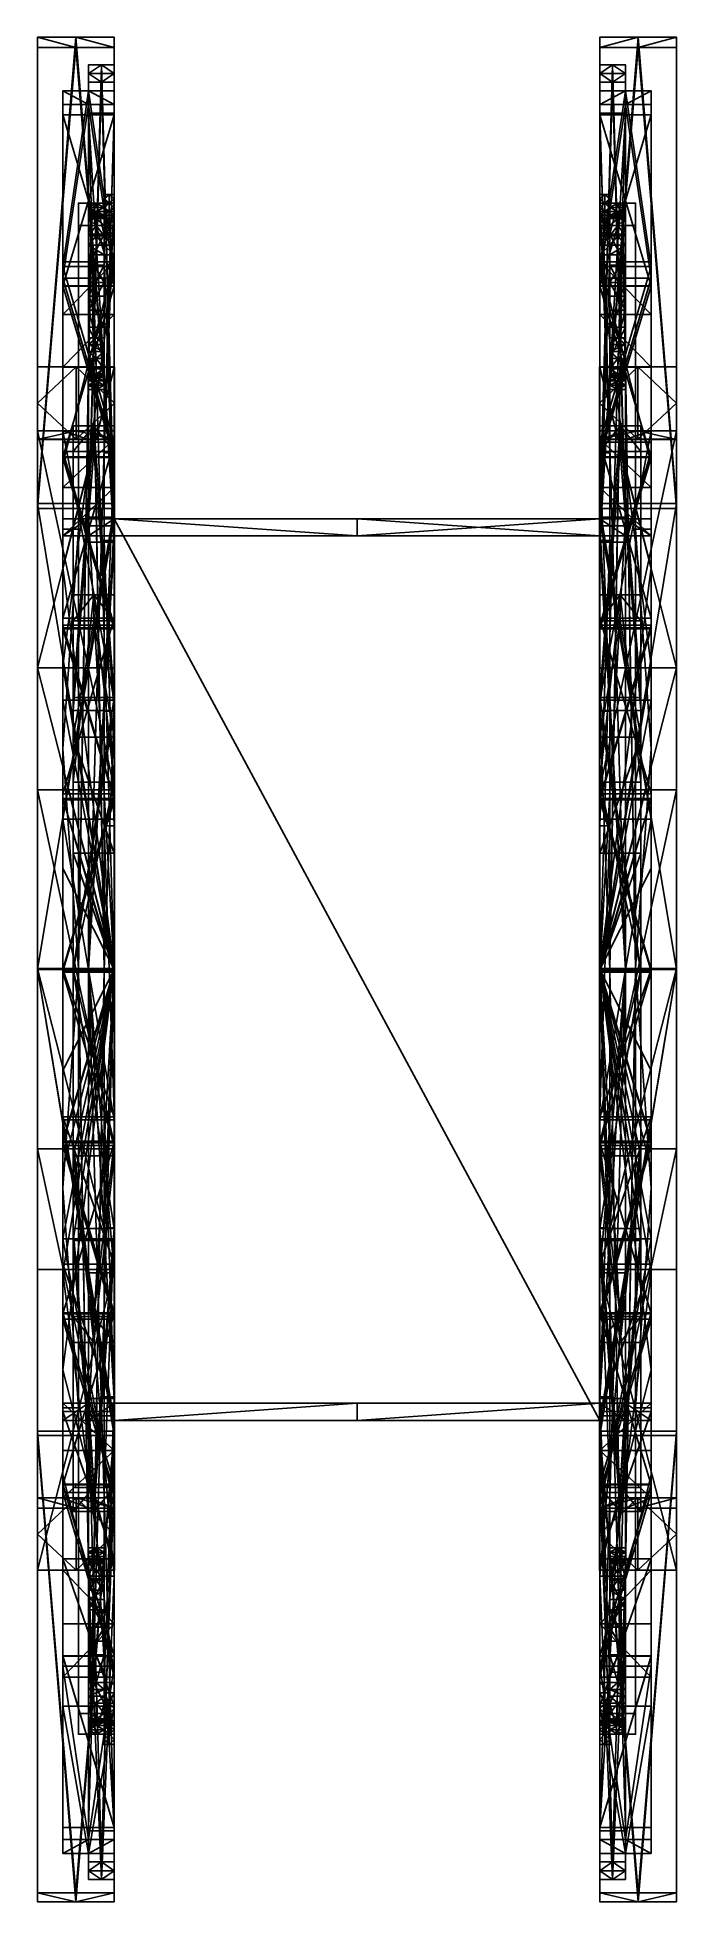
# Model space of a CAD drawing. Header units: inches. Extents: x -14.87 to -13.62, y -21.88 to -18.24.
import ezdxf

# ---------------------------------------------------------------- set-up
doc = ezdxf.new("R2010")
doc.units = ezdxf.units.IN
doc.header["$MEASUREMENT"] = 0
doc.layers.add('Portal', color=5, linetype='Continuous', true_color=0x0000ff)

msp = doc.modelspace()

# ---------------------------------------------------------------- meshes
at = {"layer": 'Portal', "color": 5, "true_color": 0x0000ff}
mesh = msp.add_polyface(dxfattribs=at)
corners = [(-14.8172, -19.0638, 4.4323), (-14.7172, -18.7296, 4.4323), (-14.8172, -18.7296, 4.4323), (-14.8172, -18.7137, 4.4069), (-14.8172, -19.0524, 4.4069), (-14.8666, -18.9576), (-14.8666, -18.8872), (-14.7916, -18.8872), (-14.8666, -18.8872, 0.6446), (-14.8666, -18.8872, 1.2892), (-14.7166, -18.8872, 0.6446), (-14.8666, -18.8872, 1.9338), (-14.7166, -18.8872, 1.2892), (-14.8666, -18.8872, 2.5784), (-14.7166, -18.8872, 1.9338), (-14.8666, -18.8872, 3.2229), (-14.7166, -18.8872, 2.5784), (-14.8666, -18.8872, 3.8675), (-14.7166, -18.8872, 3.8675), (-14.7166, -18.8872, 3.2229), (-14.8672, -18.2639, 4.4767), (-14.8672, -19.1636, 4.8304), (-14.8672, -19.1535, 4.8574), (-14.7172, -19.1636, 4.8304), (-14.7922, -18.2639, 4.4767), (-14.7922, -18.2437, 4.4989), (-14.7172, -19.1535, 4.8574), (-14.7672, -19.1973, 4.7781), (-14.7672, -19.1803, 4.837), (-14.7672, -18.3313, 4.4386), (-14.7672, -18.8704, 4.2514), (-14.7372, -18.8704, 4.2514), (-14.7672, -18.8098, 4.2514), (-14.7672, -18.9311, 4.2514), (-14.7672, -18.9075, 4.2356), (-14.7672, -18.8401, 4.2229), (-14.7672, -18.9008, 4.1943), (-14.7672, -18.9041, 4.2149), (-14.7672, -18.8906, 4.1943), (-14.7672, -18.8906, 4.1753), (-14.7672, -18.8704, 4.1753), (-14.7672, -18.8435, 4.1499), (-14.7672, -18.8569, 4.1626), (-14.7672, -18.8401, 4.1943), (-14.7522, -18.9075, 4.2356), (-14.7672, -18.9142, 4.2324), (-14.7522, -18.9008, 4.1943), (-14.7522, -18.8906, 4.1943), (-14.7522, -18.8906, 4.1753), (-14.7522, -18.8704, 4.1753), (-14.7672, -18.83, 4.1372), (-14.7522, -18.83, 4.1372), (-14.8172, -19.0765, 4.1372), (-14.8172, -18.6817, 4.1372), (-14.8172, -18.8873, 3.8675), (-14.8172, -18.8873), (-14.8172, -18.8873, 0.4297), (-14.8172, -18.7845), (-14.8172, -18.8873, 3.4378), (-14.7172, -18.8873, 3.8675), (-14.8172, -18.8873, 3.0081), (-14.8172, -18.8873, 2.5784), (-14.7172, -18.8873, 1.9338), (-14.8172, -18.8873, 2.1486), (-14.8172, -18.8873, 1.7189), (-14.8172, -18.8873, 1.2892), (-14.8172, -18.8873, 0.8595), (-14.7172, -18.8873)]
mesh.append_faces([[corners[k] for k in face] for face in [(6, 8, 7), (18, 19, 15), (7, 8, 10), (20, 21, 22), (25, 22, 26), (27, 28, 29), (36, 37, 38), (39, 38, 40), (41, 42, 43), (42, 40, 43), (30, 35, 38), (38, 37, 30), (34, 44, 45), (38, 47, 36), (39, 48, 38), (40, 49, 39), (50, 51, 41), (52, 53, 54), (55, 56, 57), (54, 58, 59), (60, 61, 62), (61, 63, 62), (63, 64, 62), (64, 65, 62), (66, 56, 67)]], dxfattribs={"color": 5})
mesh.append_faces([[corners[k] for k in face] for face in [(0, 1, 2), (3, 4, 2), (5, 6, 7), (8, 9, 10), (9, 11, 12), (11, 13, 14), (13, 15, 16), (15, 17, 18), (19, 16, 15), (16, 14, 13), (14, 12, 11), (12, 10, 9), (23, 21, 24), (30, 31, 32), (33, 30, 34), (30, 32, 35), (37, 34, 30), (35, 43, 38), (40, 38, 43), (36, 46, 37), (37, 44, 34), (42, 49, 40), (58, 60, 59), (65, 66, 62), (56, 55, 67)]], dxfattribs={"vtx1": -1, "color": 5})
mesh = msp.add_polyface(dxfattribs=at)
corners = [(-14.7672, -18.3919, 4.4069), (-14.7172, -18.3919, 4.4069), (-14.7672, -18.3919, 4.3704), (-14.7172, -18.3919, 4.3704), (-14.7172, -18.3919, 4.3339), (-14.7672, -18.3919, 4.3339), (-14.7172, -18.3751, 4.4069), (-14.7172, -18.3953, 4.4323), (-14.7172, -18.7137, 4.4069), (-14.7172, -18.348, 4.4452), (-14.7172, -18.6911, 4.5797), (-14.8172, -18.3953, 4.4323), (-14.8172, -18.7296, 4.4323), (-14.8172, -18.3751, 4.4069), (-14.8172, -18.7137, 4.4069), (-14.8172, -18.348, 4.4452), (-14.8172, -18.6911, 4.5797), (-14.7672, -18.3751, 4.4069), (-14.7672, -18.348, 4.4452), (-14.7172, -18.7289, 4.563), (-14.7172, -18.2437, 4.4989), (-14.7172, -19.1535, 4.8574), (-14.7172, -18.2639, 4.4767), (-14.8672, -18.2437, 4.4989), (-14.8672, -18.2639, 4.4767), (-14.8672, -19.1535, 4.8574), (-14.7172, -19.1636, 4.8304), (-14.7922, -18.2639, 4.4767), (-14.8672, -19.1636, 4.8304), (-14.7922, -18.2437, 4.4989), (-14.7672, -18.2974, 4.4899), (-14.7422, -18.2974, 4.4899), (-14.7672, -18.3143, 4.4642), (-14.7172, -18.2974, 4.4899), (-14.7172, -18.3143, 4.4642), (-14.7172, -18.3313, 4.4386), (-14.7422, -18.3313, 4.4386), (-14.7672, -18.3313, 4.4386), (-14.7172, -18.5503, 4.2832), (-14.7172, -18.5503, 4.3085), (-14.7172, -18.5587, 4.2832), (-14.7172, -18.5672, 4.2832), (-14.7172, -18.5503, 4.3339), (-14.7372, -18.5503, 4.2832), (-14.7372, -18.5587, 4.2832), (-14.7372, -18.5503, 4.3085), (-14.7372, -18.5672, 4.2832), (-14.7372, -18.5503, 4.3339), (-14.7272, -18.5503, 4.2832), (-14.7272, -18.5672, 4.2832)]
mesh.append_faces([[corners[k] for k in face] for face in [(0, 1, 2), (9, 7, 6), (10, 7, 9), (11, 12, 7), (15, 13, 11), (16, 15, 11), (13, 17, 14), (17, 18, 6), (18, 17, 15), (9, 18, 10), (20, 21, 22), (23, 24, 25), (27, 29, 22), (29, 27, 23), (20, 29, 21), (30, 31, 32), (32, 31, 34), (38, 39, 40), (43, 44, 45), (43, 48, 44), (49, 48, 40), (48, 49, 44), (38, 48, 39)]], dxfattribs={"color": 5})
mesh.append_faces([[corners[k] for k in face] for face in [(1, 3, 2), (3, 4, 5), (5, 2, 3), (6, 7, 8), (13, 14, 11), (8, 17, 6), (6, 18, 9), (15, 17, 13), (16, 18, 15), (19, 11, 7), (26, 27, 22), (24, 27, 28), (22, 29, 20), (23, 27, 24), (25, 29, 23), (31, 33, 34), (34, 35, 36), (37, 32, 36), (34, 36, 32), (40, 39, 41), (42, 41, 39), (44, 46, 45), (47, 45, 46), (40, 48, 38), (39, 47, 42), (47, 39, 45), (45, 48, 43), (48, 45, 39)]], dxfattribs={"vtx1": -1, "color": 5})
mesh = msp.add_polyface(dxfattribs=at)
corners = [(-14.7172, -18.7137, 4.4069), (-14.7172, -18.7296, 4.4323), (-14.7172, -19.0524, 4.4069), (-14.7172, -19.0625, 4.6937), (-14.8172, -18.7289, 4.563), (-14.7172, -18.7289, 4.563), (-14.7166, -18.8872), (-14.7166, -18.8872, 0.6446), (-14.7166, -18.9576), (-14.7916, -18.8872), (-14.7172, -18.2639, 4.4767), (-14.7172, -19.1535, 4.8574), (-14.7172, -19.1636, 4.8304), (-14.7172, -19.1973, 4.7781), (-14.7172, -18.3313, 4.4386), (-14.7172, -19.1803, 4.837), (-14.7422, -18.3313, 4.4386), (-14.7672, -19.1973, 4.7781), (-14.7672, -19.1803, 4.837), (-14.7422, -18.2974, 4.4899), (-14.7372, -18.9311, 4.2514), (-14.7372, -18.9075, 4.2356), (-14.7372, -18.8704, 4.2514), (-14.7372, -18.8401, 4.2229), (-14.7372, -18.8098, 4.2514), (-14.7372, -18.9008, 4.1943), (-14.7372, -18.8906, 4.1943), (-14.7372, -18.9041, 4.2149), (-14.7372, -18.8906, 4.1753), (-14.7372, -18.8704, 4.1753), (-14.7372, -18.8435, 4.1499), (-14.7372, -18.8401, 4.1943), (-14.7372, -18.8569, 4.1626), (-14.7672, -18.8098, 4.2514), (-14.7672, -18.8704, 4.2514), (-14.7522, -18.9311, 4.2514), (-14.7372, -18.9142, 4.2324), (-14.7522, -18.9075, 4.2356), (-14.7522, -18.9008, 4.1943), (-14.7672, -18.9041, 4.2149), (-14.7672, -18.9008, 4.1943), (-14.7522, -18.8906, 4.1943), (-14.7522, -18.8906, 4.1753), (-14.7672, -18.8906, 4.1943), (-14.7522, -18.8704, 4.1753), (-14.7672, -18.8906, 4.1753), (-14.7672, -18.8435, 4.1499), (-14.7522, -18.83, 4.1372), (-14.7372, -18.83, 4.1372), (-14.7672, -18.8569, 4.1626), (-14.7172, -18.6683, 4.1372), (-14.7172, -18.6497, 4.1562), (-14.7172, -19.2256, 4.1372), (-14.7172, -18.6312, 4.1753), (-14.7172, -19.3068, 4.2356), (-14.7372, -18.6683, 4.1372), (-14.7372, -19.2256, 4.1372), (-14.7372, -18.6497, 4.1562), (-14.7372, -18.6312, 4.1753), (-14.7372, -19.3068, 4.2356), (-14.7172, -18.5503, 4.3339), (-14.7372, -19.0546, 4.3339), (-14.7172, -19.0546, 4.3339), (-14.7172, -18.8873), (-14.7172, -18.8873, 1.9338), (-14.8172, -18.8873, 0.8595), (-14.7172, -18.8873, 3.8675), (-14.8172, -18.8873, 3.0081), (-14.7172, -18.7845), (-14.8172, -18.8873)]
mesh.append_faces([[corners[k] for k in face] for face in [(6, 7, 8), (6, 8, 9), (10, 11, 12), (13, 14, 15), (18, 15, 19), (25, 26, 27), (28, 29, 26), (30, 31, 32), (32, 31, 29), (22, 26, 23), (26, 22, 27), (21, 37, 27), (37, 39, 27), (25, 38, 26), (43, 42, 41), (41, 42, 26), (45, 44, 42), (42, 44, 28), (29, 44, 32), (32, 46, 30), (46, 47, 30), (50, 51, 52), (53, 54, 51), (55, 56, 57), (58, 57, 59)]], dxfattribs={"color": 5})
mesh.append_faces([[corners[k] for k in face] for face in [(0, 1, 2), (3, 4, 5), (7, 6, 9), (16, 13, 17), (20, 21, 22), (22, 23, 24), (27, 22, 21), (23, 26, 31), (29, 31, 26), (24, 33, 22), (22, 34, 35), (36, 37, 21), (27, 38, 25), (27, 39, 38), (40, 41, 38), (26, 38, 41), (26, 42, 28), (28, 44, 29), (30, 47, 48), (46, 32, 49), (44, 49, 32), (52, 55, 50), (60, 61, 62), (63, 64, 65), (64, 66, 67), (68, 63, 69)]], dxfattribs={"vtx1": -1, "color": 5})
mesh = msp.add_polyface(dxfattribs=at)
corners = [(-13.6705, -19.0341, 4.7141), (-13.6705, -18.6911, 4.5797), (-13.7705, -19.0341, 4.7141), (-13.6211, -18.8872), (-13.6211, -18.8872, 0.6446), (-13.6211, -18.9576), (-13.6961, -18.8872), (-13.7711, -18.8872, 0.6446), (-13.6211, -18.8872, 1.2892), (-13.7711, -18.8872, 1.2892), (-13.6211, -18.8872, 1.9338), (-13.7711, -18.8872, 1.9338), (-13.6211, -18.8872, 2.5784), (-13.7711, -18.8872, 2.5784), (-13.6211, -18.8872, 3.2229), (-13.7711, -18.8872, 3.8675), (-13.6211, -18.8872, 3.8675), (-13.7711, -18.8872, 3.2229), (-13.6205, -18.2639, 4.4767), (-13.6205, -19.1535, 4.8574), (-13.6205, -19.1636, 4.8304), (-13.7705, -19.1636, 4.8304), (-13.6955, -18.2639, 4.4767), (-13.6955, -18.2437, 4.4989), (-13.7705, -19.1535, 4.8574), (-13.7205, -19.1973, 4.7781), (-13.7205, -18.3313, 4.4386), (-13.7205, -19.1803, 4.837), (-13.7205, -18.9311, 4.2514), (-13.7205, -18.8704, 4.2514), (-13.7355, -18.9311, 4.2514), (-13.7205, -18.8098, 4.2514), (-13.7505, -18.8704, 4.2514), (-13.7205, -18.9075, 4.2356), (-13.7205, -18.9142, 4.2324), (-13.7205, -18.9227, 4.2419), (-13.7205, -18.9008, 4.1943), (-13.7205, -18.8906, 4.1943), (-13.7205, -18.9041, 4.2149), (-13.7205, -18.8906, 4.1753), (-13.7205, -18.8704, 4.1753), (-13.7205, -18.8569, 4.1626), (-13.7205, -18.8401, 4.1943), (-13.7205, -18.8401, 4.2229), (-13.7355, -18.9142, 4.2324), (-13.7355, -18.9075, 4.2356), (-13.7355, -18.9008, 4.1943), (-13.7355, -18.8906, 4.1943), (-13.7355, -18.8906, 4.1753), (-13.7355, -18.8704, 4.1753), (-13.7205, -18.8435, 4.1499), (-13.7505, -18.8569, 4.1626), (-13.6705, -19.0765, 4.1372), (-13.6705, -18.8873, 3.8675), (-13.6705, -18.6817, 4.1372), (-13.6705, -18.8873), (-13.6705, -18.7845), (-13.6705, -18.8873, 0.4297), (-13.7705, -18.8873, 3.8675), (-13.6705, -18.8873, 3.4378), (-13.6705, -18.8873, 3.0081), (-13.7705, -18.8873, 1.9338), (-13.6705, -18.8873, 2.5784), (-13.6705, -18.8873, 2.1486), (-13.6705, -18.8873, 1.7189), (-13.6705, -18.8873, 1.2892), (-13.6705, -18.8873, 0.8595), (-13.7705, -18.8873)]
mesh.append_faces([[corners[k] for k in face] for face in [(3, 4, 5), (3, 6, 4), (15, 14, 17), (6, 7, 4), (18, 19, 20), (23, 24, 19), (25, 26, 27), (34, 33, 35), (35, 33, 28), (36, 37, 38), (39, 40, 37), (41, 42, 40), (29, 37, 43), (37, 29, 38), (33, 34, 45), (37, 36, 47), (39, 37, 48), (40, 39, 49), (52, 53, 54), (55, 56, 57), (53, 58, 59), (60, 61, 62), (62, 61, 63), (63, 61, 64), (64, 61, 65), (66, 67, 57)]], dxfattribs={"color": 5})
mesh.append_faces([[corners[k] for k in face] for face in [(0, 1, 2), (5, 6, 3), (4, 7, 8), (8, 9, 10), (10, 11, 12), (12, 13, 14), (14, 15, 16), (17, 14, 13), (13, 12, 11), (11, 10, 9), (9, 8, 7), (21, 22, 20), (28, 29, 30), (29, 31, 32), (28, 33, 29), (38, 29, 33), (43, 37, 42), (40, 42, 37), (34, 35, 44), (35, 28, 30), (36, 38, 46), (38, 33, 45), (50, 41, 51), (41, 40, 49), (59, 58, 60), (65, 61, 66), (57, 67, 55)]], dxfattribs={"vtx1": -1, "color": 5})
mesh = msp.add_polyface(dxfattribs=at)
corners = [(-13.7711, -18.8872), (-13.7711, -18.9576), (-13.7711, -18.8872, 0.6446), (-13.6961, -18.8872), (-13.7705, -18.2639, 4.4767), (-13.7705, -19.1636, 4.8304), (-13.7705, -19.1535, 4.8574), (-13.7705, -19.1973, 4.7781), (-13.7705, -19.1803, 4.837), (-13.7705, -18.3313, 4.4386), (-13.7455, -18.3313, 4.4386), (-13.7205, -19.1973, 4.7781), (-13.7205, -19.1803, 4.837), (-13.7455, -18.2974, 4.4899), (-13.7505, -18.9311, 4.2514), (-13.7505, -18.8704, 4.2514), (-13.7505, -18.9075, 4.2356), (-13.7505, -18.9142, 4.2324), (-13.7505, -18.9227, 4.2419), (-13.7505, -18.9008, 4.1943), (-13.7505, -18.9041, 4.2149), (-13.7505, -18.8906, 4.1943), (-13.7505, -18.8906, 4.1753), (-13.7505, -18.8704, 4.1753), (-13.7505, -18.8569, 4.1626), (-13.7505, -18.8401, 4.1943), (-13.7505, -18.8401, 4.2229), (-13.7355, -18.9311, 4.2514), (-13.7205, -18.8704, 4.2514), (-13.7355, -18.9142, 4.2324), (-13.7205, -18.9227, 4.2419), (-13.7355, -18.9075, 4.2356), (-13.7205, -18.9142, 4.2324), (-13.7355, -18.9008, 4.1943), (-13.7205, -18.9041, 4.2149), (-13.7205, -18.9008, 4.1943), (-13.7355, -18.8906, 4.1943), (-13.7355, -18.8906, 4.1753), (-13.7205, -18.8906, 4.1943), (-13.7355, -18.8704, 4.1753), (-13.7205, -18.8906, 4.1753), (-13.7505, -18.8435, 4.1499), (-13.7205, -18.8435, 4.1499), (-13.7205, -18.8569, 4.1626), (-13.7705, -18.6683, 4.1372), (-13.7705, -19.2256, 4.1372), (-13.7705, -18.6497, 4.1562), (-13.7705, -18.6312, 4.1753), (-13.7705, -19.3068, 4.2356), (-13.7505, -18.6683, 4.1372), (-13.7505, -18.6497, 4.1562), (-13.7505, -19.2256, 4.1372), (-13.7505, -18.6312, 4.1753), (-13.7505, -19.3068, 4.2356), (-13.7705, -18.5503, 4.3339), (-13.7705, -19.0546, 4.3339), (-13.7505, -19.0546, 4.3339), (-13.7705, -18.8873), (-13.6705, -18.8873, 0.8595), (-13.7705, -18.8873, 1.9338), (-13.6705, -18.8873, 3.0081), (-13.7705, -18.8873, 3.8675), (-13.7705, -18.7845), (-13.6705, -18.8873)]
mesh.append_faces([[corners[k] for k in face] for face in [(0, 1, 2), (0, 3, 1), (4, 5, 6), (7, 8, 9), (12, 13, 8), (17, 18, 16), (18, 14, 16), (19, 20, 21), (22, 21, 23), (24, 23, 25), (15, 26, 21), (21, 20, 15), (14, 18, 27), (27, 18, 30), (32, 29, 31), (29, 17, 31), (16, 20, 31), (31, 20, 34), (19, 21, 33), (38, 36, 37), (36, 21, 37), (40, 37, 39), (37, 22, 39), (23, 24, 39), (24, 41, 42), (44, 45, 46), (47, 46, 48), (49, 50, 51), (52, 53, 50)]], dxfattribs={"color": 5})
mesh.append_faces([[corners[k] for k in face] for face in [(2, 3, 0), (10, 11, 7), (14, 15, 16), (20, 16, 15), (26, 25, 21), (23, 21, 25), (15, 14, 27), (15, 27, 28), (18, 17, 29), (18, 29, 30), (17, 16, 31), (20, 19, 33), (20, 33, 34), (35, 33, 36), (21, 36, 33), (21, 22, 37), (22, 23, 39), (39, 24, 43), (45, 44, 49), (54, 55, 56), (57, 58, 59), (59, 60, 61), (62, 63, 57)]], dxfattribs={"vtx1": -1, "color": 5})
mesh = msp.add_polyface(dxfattribs=at)
corners = [(-13.7205, -18.3919, 4.4069), (-13.7205, -18.3919, 4.3704), (-13.7705, -18.3919, 4.4069), (-13.7705, -18.3919, 4.3704), (-13.7205, -18.3919, 4.3339), (-13.7705, -18.3919, 4.3339), (-13.7705, -18.3751, 4.4069), (-13.7705, -18.7137, 4.4069), (-13.7705, -18.3953, 4.4323), (-13.7705, -18.348, 4.4452), (-13.7705, -18.6911, 4.5797), (-13.6705, -18.3953, 4.4323), (-13.6705, -18.7296, 4.4323), (-13.6705, -18.3751, 4.4069), (-13.6705, -18.7137, 4.4069), (-13.6705, -18.348, 4.4452), (-13.6705, -18.6911, 4.5797), (-13.7205, -18.3751, 4.4069), (-13.7205, -18.348, 4.4452), (-13.7705, -18.7289, 4.563), (-13.7705, -18.2437, 4.4989), (-13.7705, -18.2639, 4.4767), (-13.7705, -19.1535, 4.8574), (-13.6205, -18.2437, 4.4989), (-13.6205, -19.1535, 4.8574), (-13.6205, -18.2639, 4.4767), (-13.7705, -19.1636, 4.8304), (-13.6955, -18.2639, 4.4767), (-13.6205, -19.1636, 4.8304), (-13.6955, -18.2437, 4.4989), (-13.7205, -18.2974, 4.4899), (-13.7205, -18.3143, 4.4642), (-13.7455, -18.2974, 4.4899), (-13.7705, -18.3143, 4.4642), (-13.7705, -18.2974, 4.4899), (-13.7455, -18.3313, 4.4386), (-13.7705, -18.3313, 4.4386), (-13.7205, -18.3313, 4.4386), (-13.7705, -18.5503, 4.2832), (-13.7705, -18.5587, 4.2832), (-13.7705, -18.5503, 4.3085), (-13.7705, -18.5672, 4.2832), (-13.7705, -18.5503, 4.3339), (-13.7505, -18.5503, 4.2832), (-13.7505, -18.5503, 4.3085), (-13.7505, -18.5587, 4.2832), (-13.7505, -18.5672, 4.2832), (-13.7505, -18.5503, 4.3339), (-13.7605, -18.5672, 4.2832), (-13.7605, -18.5503, 4.2832)]
mesh.append_faces([[corners[k] for k in face] for face in [(0, 1, 2), (9, 6, 8), (10, 9, 8), (11, 8, 12), (15, 11, 13), (16, 11, 15), (13, 14, 17), (17, 6, 18), (18, 15, 17), (9, 10, 18), (20, 21, 22), (23, 24, 25), (27, 21, 29), (29, 23, 27), (20, 22, 29), (30, 31, 32), (31, 33, 32), (38, 39, 40), (43, 44, 45), (41, 39, 48), (43, 45, 49), (48, 39, 49), (49, 45, 48), (38, 40, 49)]], dxfattribs={"color": 5})
mesh.append_faces([[corners[k] for k in face] for face in [(2, 1, 3), (3, 4, 5), (4, 3, 1), (6, 7, 8), (13, 11, 14), (7, 6, 17), (6, 9, 18), (15, 13, 17), (16, 15, 18), (19, 8, 11), (26, 21, 27), (25, 28, 27), (21, 20, 29), (23, 25, 27), (24, 23, 29), (32, 33, 34), (33, 35, 36), (37, 35, 31), (33, 31, 35), (39, 41, 40), (42, 40, 41), (45, 44, 46), (47, 46, 44), (39, 38, 49), (45, 46, 48), (40, 42, 47), (47, 44, 40), (44, 43, 49), (49, 40, 44)]], dxfattribs={"vtx1": -1, "color": 5})
mesh = msp.add_polyface(dxfattribs=at)
corners = [(-14.7172, -18.3953, 4.4323), (-14.8172, -18.7296, 4.4323), (-14.7172, -18.7296, 4.4323), (-14.8172, -18.3953, 4.4323), (-14.8172, -18.7289, 4.563), (-14.8172, -18.6911, 4.5797), (-14.8172, -18.7137, 4.4069), (-14.7672, -18.3751, 4.4069), (-14.7172, -18.7137, 4.4069), (-14.7172, -18.7289, 4.563), (-14.7672, -18.2974, 4.4899), (-14.7672, -18.3143, 4.4642), (-14.7672, -19.1803, 4.837), (-14.7672, -18.3313, 4.4386), (-14.7672, -19.1973, 4.7781), (-14.7422, -18.3313, 4.4386), (-14.7372, -18.6885, 4.2514), (-14.7372, -18.6581, 4.2229), (-14.7372, -18.6278, 4.2514), (-14.7372, -18.5908, 4.2356), (-14.7372, -18.5672, 4.2514), (-14.7672, -18.6885, 4.2514), (-14.7672, -18.6278, 4.2514), (-14.7522, -18.5672, 4.2514), (-14.7672, -18.6581, 4.2229), (-14.7672, -18.5672, 4.2514), (-14.7672, -18.5908, 4.2356), (-14.7672, -18.6312, 4.1753), (-14.7672, -18.6497, 4.1562), (-14.7672, -18.6581, 4.1658), (-14.7672, -18.6683, 4.1372), (-14.7672, -18.611, 4.1753), (-14.7672, -18.611, 4.1943), (-14.7672, -18.5975, 4.1943), (-14.7672, -18.5941, 4.2149), (-14.7672, -18.6581, 4.1943), (-14.7372, -18.6683, 4.1372), (-14.7372, -18.6497, 4.1562), (-14.7522, -18.6312, 4.1753), (-14.7372, -18.6312, 4.1753), (-14.7522, -18.611, 4.1753), (-14.7372, -18.611, 4.1753), (-14.7522, -18.611, 4.1943), (-14.7372, -18.611, 4.1943), (-14.7522, -18.5975, 4.1943), (-14.7372, -18.5975, 4.1943), (-14.7372, -18.5941, 4.2149), (-14.7522, -18.5908, 4.2356), (-14.7872, -18.611, 4.1753), (-14.7872, -18.611, 4.1943), (-14.7622, -18.611, 4.1753), (-14.7622, -18.611, 4.1943), (-14.7372, -18.611, 4.1753), (-14.7372, -18.611, 4.1943)]
mesh.append_faces([[corners[k] for k in face] for face in [(3, 4, 5), (6, 7, 8), (16, 17, 18), (18, 19, 20), (21, 18, 22), (22, 18, 23), (21, 22, 24), (22, 25, 26), (27, 28, 29), (28, 30, 29), (31, 27, 32), (33, 32, 34), (26, 34, 22), (35, 24, 32), (36, 28, 37), (27, 38, 28), (28, 38, 37), (31, 40, 27), (27, 40, 38), (38, 40, 39), (32, 42, 31), (31, 42, 40), (40, 42, 41), (42, 44, 43), (44, 42, 33), (45, 44, 46), (44, 34, 46), (50, 51, 52)]], dxfattribs={"color": 5})
mesh.append_faces([[corners[k] for k in face] for face in [(0, 1, 2), (1, 3, 6), (3, 9, 4), (10, 11, 12), (13, 12, 11), (14, 13, 15), (29, 35, 27), (24, 22, 32), (32, 27, 35), (34, 32, 22), (37, 38, 39), (39, 40, 41), (41, 42, 43), (43, 44, 45), (33, 42, 32), (46, 47, 19), (26, 47, 34), (34, 44, 33), (46, 34, 47), (48, 49, 50), (52, 51, 53), (51, 50, 49)]], dxfattribs={"vtx1": -1, "color": 5})
mesh = msp.add_polyface(dxfattribs=at)
corners = [(-14.7672, -18.348, 4.4452), (-14.8172, -18.6911, 4.5797), (-14.7172, -18.6911, 4.5797), (-14.7172, -19.1803, 4.837), (-14.7172, -18.2974, 4.4899), (-14.7422, -18.2974, 4.4899), (-14.7672, -18.2974, 4.4899), (-14.7672, -19.1803, 4.837), (-14.7372, -18.5672, 4.2514), (-14.7372, -18.5908, 4.2356), (-14.7372, -18.5756, 4.2419), (-14.7372, -18.584, 4.2324), (-14.7672, -18.5672, 4.2514), (-14.7672, -18.6278, 4.2514), (-14.7522, -18.5672, 4.2514), (-14.7372, -18.6278, 4.2514), (-14.7672, -18.5756, 4.2419), (-14.7672, -18.5908, 4.2356), (-14.7672, -18.584, 4.2324), (-14.7522, -18.584, 4.2324), (-14.7522, -18.5908, 4.2356), (-14.7872, -18.5672, 4.2514), (-14.7622, -18.5672, 4.2832), (-14.7622, -18.5672, 4.2514), (-14.7372, -18.5672, 4.2514), (-14.7372, -18.5672, 4.2832), (-14.7872, -18.5672, 4.2832), (-14.7172, -18.584, 4.2324), (-14.7172, -18.5756, 4.2419), (-14.7172, -18.5908, 4.2356), (-14.7172, -18.5672, 4.2514), (-14.7172, -18.5672, 4.2673), (-14.7172, -18.5672, 4.2832), (-14.7372, -18.584, 4.2324), (-14.7372, -18.5908, 4.2356), (-14.7372, -18.5756, 4.2419), (-14.7372, -18.5672, 4.2514), (-14.7372, -18.5672, 4.2673), (-14.7372, -18.5672, 4.2832), (-14.7172, -18.5941, 4.2149), (-14.7272, -18.5908, 4.2356), (-14.7372, -18.5941, 4.2149), (-14.7272, -18.584, 4.2324), (-14.7272, -18.5672, 4.2514), (-14.7272, -18.5672, 4.2832), (-14.7172, -18.5587, 4.2832), (-14.7372, -18.5587, 4.2832)]
mesh.append_faces([[corners[k] for k in face] for face in [(0, 1, 2), (8, 9, 10), (12, 13, 14), (12, 16, 17), (18, 19, 17), (17, 19, 20), (20, 19, 9), (11, 19, 10), (19, 16, 10), (10, 16, 14), (21, 22, 23), (23, 22, 24), (26, 22, 21), (27, 28, 29), (30, 31, 28), (33, 34, 35), (36, 35, 37), (34, 40, 41), (33, 42, 34), (34, 42, 40), (40, 42, 29), (27, 42, 28), (36, 43, 35), (42, 43, 28), (43, 42, 35), (30, 43, 31), (38, 44, 37), (43, 44, 31), (44, 43, 37), (32, 44, 45)]], dxfattribs={"color": 5})
mesh.append_faces([[corners[k] for k in face] for face in [(3, 4, 5), (5, 6, 7), (10, 9, 11), (14, 15, 8), (16, 18, 17), (9, 19, 11), (10, 14, 8), (14, 16, 12), (16, 19, 18), (24, 22, 25), (32, 29, 31), (28, 31, 29), (38, 37, 34), (35, 34, 37), (39, 40, 29), (29, 42, 27), (28, 43, 30), (35, 42, 33), (31, 44, 32), (37, 43, 36), (46, 44, 38)]], dxfattribs={"vtx1": -1, "color": 5})
mesh = msp.add_polyface(dxfattribs=at)
corners = [(-14.7172, -18.3953, 4.4323), (-14.7172, -18.6911, 4.5797), (-14.7172, -18.7289, 4.563), (-14.7172, -18.7296, 4.4323), (-14.7172, -18.7137, 4.4069), (-14.7172, -18.2974, 4.4899), (-14.7172, -19.1803, 4.837), (-14.7172, -18.3143, 4.4642), (-14.7172, -18.3313, 4.4386), (-14.7172, -19.1973, 4.7781), (-14.7422, -18.3313, 4.4386), (-14.7372, -18.6312, 4.1753), (-14.7372, -18.6581, 4.1658), (-14.7372, -18.6497, 4.1562), (-14.7372, -18.6683, 4.1372), (-14.7372, -18.611, 4.1753), (-14.7372, -18.611, 4.1943), (-14.7372, -18.5975, 4.1943), (-14.7372, -18.5941, 4.2149), (-14.7372, -18.5908, 4.2356), (-14.7372, -18.6278, 4.2514), (-14.7372, -18.6581, 4.1943), (-14.7372, -18.6581, 4.2229), (-14.7172, -18.611, 4.1753), (-14.7172, -18.611, 4.1848), (-14.7172, -18.6211, 4.1753), (-14.7172, -18.6312, 4.1753), (-14.7172, -18.611, 4.1943), (-14.7172, -18.5975, 4.1943), (-14.7172, -18.5941, 4.2149), (-14.7172, -18.5908, 4.2356), (-14.7372, -18.611, 4.1753), (-14.7372, -18.6211, 4.1753), (-14.7372, -18.611, 4.1848), (-14.7372, -18.6312, 4.1753), (-14.7372, -18.611, 4.1943), (-14.7372, -18.5975, 4.1943), (-14.7372, -18.5941, 4.2149), (-14.7372, -18.5908, 4.2356), (-14.7172, -18.6683, 4.1372), (-14.7372, -18.6497, 4.1562), (-14.7172, -18.6497, 4.1562), (-14.7272, -18.6312, 4.1753), (-14.7272, -18.611, 4.1753), (-14.7272, -18.611, 4.1943), (-14.7272, -18.5975, 4.1943), (-14.7272, -18.5908, 4.2356)]
mesh.append_faces([[corners[k] for k in face] for face in [(0, 1, 2), (8, 9, 10), (11, 12, 13), (13, 12, 14), (15, 16, 11), (17, 18, 16), (19, 20, 18), (21, 16, 22), (23, 24, 25), (27, 30, 26), (31, 32, 33), (35, 34, 38), (39, 40, 41), (34, 42, 40), (40, 42, 41), (26, 42, 25), (31, 43, 32), (42, 43, 25), (43, 42, 32), (23, 43, 24), (35, 44, 33), (43, 44, 24), (44, 43, 33), (27, 44, 28), (28, 44, 45), (45, 44, 36), (28, 45, 29), (45, 46, 29), (46, 45, 37)]], dxfattribs={"color": 5})
mesh.append_faces([[corners[k] for k in face] for face in [(3, 4, 0), (5, 6, 7), (8, 7, 6), (12, 11, 21), (22, 16, 20), (16, 21, 11), (18, 20, 16), (25, 24, 26), (27, 26, 24), (28, 29, 27), (30, 27, 29), (32, 34, 33), (35, 33, 34), (36, 35, 37), (38, 37, 35), (41, 42, 26), (25, 43, 23), (32, 42, 34), (24, 44, 27), (33, 43, 31), (36, 44, 35), (37, 45, 36)]], dxfattribs={"vtx1": -1, "color": 5})
mesh = msp.add_polyface(dxfattribs=at)
corners = [(-13.7205, -18.3953, 4.4323), (-13.7705, -18.3953, 4.4323), (-13.7705, -19.2293, 4.7591), (-13.7705, -18.3953, 4.4323), (-13.7705, -18.7289, 4.563), (-13.7705, -18.6911, 4.5797), (-13.7705, -18.7296, 4.4323), (-13.7705, -18.7137, 4.4069), (-13.7705, -18.2974, 4.4899), (-13.7705, -18.3143, 4.4642), (-13.7705, -19.1803, 4.837), (-13.7705, -18.3313, 4.4386), (-13.7455, -18.3313, 4.4386), (-13.7705, -19.1973, 4.7781), (-13.7505, -18.6885, 4.2514), (-13.7505, -18.6278, 4.2514), (-13.7505, -18.6581, 4.2229), (-13.7505, -18.5672, 4.2514), (-13.7505, -18.5908, 4.2356), (-13.7505, -18.6312, 4.1753), (-13.7505, -18.6497, 4.1562), (-13.7505, -18.6581, 4.1658), (-13.7505, -18.6683, 4.1372), (-13.7505, -18.611, 4.1753), (-13.7505, -18.611, 4.1943), (-13.7505, -18.5975, 4.1943), (-13.7505, -18.5941, 4.2149), (-13.7505, -18.6581, 4.1943), (-13.7705, -18.611, 4.1753), (-13.7705, -18.6211, 4.1753), (-13.7705, -18.611, 4.1848), (-13.7705, -18.6312, 4.1753), (-13.7705, -18.611, 4.1943), (-13.7705, -18.5975, 4.1943), (-13.7705, -18.5941, 4.2149), (-13.7705, -18.5908, 4.2356), (-13.7505, -18.611, 4.1753), (-13.7505, -18.611, 4.1848), (-13.7505, -18.6211, 4.1753), (-13.7505, -18.6312, 4.1753), (-13.7505, -18.611, 4.1943), (-13.7505, -18.5975, 4.1943), (-13.7505, -18.5941, 4.2149), (-13.7705, -18.6683, 4.1372), (-13.7705, -18.6497, 4.1562), (-13.7505, -18.6497, 4.1562), (-13.7605, -18.6312, 4.1753), (-13.7505, -18.6683, 4.1372), (-13.7605, -18.611, 4.1753), (-13.7605, -18.611, 4.1943), (-13.7605, -18.5975, 4.1943), (-13.7605, -18.5908, 4.2356)]
mesh.append_faces([[corners[k] for k in face] for face in [(3, 4, 5), (11, 12, 13), (14, 15, 16), (15, 17, 18), (19, 20, 21), (20, 22, 21), (23, 19, 24), (25, 24, 26), (18, 26, 15), (27, 16, 24), (28, 29, 30), (32, 31, 35), (36, 37, 38), (43, 44, 45), (39, 45, 46), (45, 44, 46), (31, 29, 46), (36, 38, 48), (46, 29, 48), (48, 38, 46), (28, 30, 48), (40, 37, 49), (48, 30, 49), (49, 37, 48), (32, 33, 49), (33, 50, 49), (50, 41, 49), (33, 34, 50), (50, 34, 51)]], dxfattribs={"color": 5})
mesh.append_faces([[corners[k] for k in face] for face in [(0, 1, 2), (6, 3, 7), (8, 9, 10), (11, 10, 9), (21, 27, 19), (16, 15, 24), (24, 19, 27), (26, 24, 15), (29, 31, 30), (32, 30, 31), (33, 32, 34), (35, 34, 32), (38, 37, 39), (40, 39, 37), (41, 42, 40), (44, 31, 46), (45, 47, 43), (29, 28, 48), (38, 39, 46), (30, 32, 49), (37, 36, 48), (41, 40, 49), (42, 41, 50)]], dxfattribs={"vtx1": -1, "color": 5})
mesh = msp.add_polyface(dxfattribs=at)
corners = [(-13.7705, -18.3953, 4.4323), (-13.7705, -18.7296, 4.4323), (-13.6705, -18.7296, 4.4323), (-13.6705, -18.3953, 4.4323), (-13.6705, -18.6911, 4.5797), (-13.6705, -18.7289, 4.563), (-13.6705, -18.7137, 4.4069), (-13.7705, -18.7137, 4.4069), (-13.7205, -18.3751, 4.4069), (-13.7705, -18.7289, 4.563), (-13.7205, -18.2974, 4.4899), (-13.7205, -19.1803, 4.837), (-13.7205, -18.3143, 4.4642), (-13.7205, -18.3313, 4.4386), (-13.7205, -19.1973, 4.7781), (-13.7455, -18.3313, 4.4386), (-13.7505, -18.6278, 4.2514), (-13.7505, -18.6885, 4.2514), (-13.7205, -18.6885, 4.2514), (-13.7205, -18.6278, 4.2514), (-13.7355, -18.5672, 4.2514), (-13.7205, -18.6581, 4.2229), (-13.7205, -18.5908, 4.2356), (-13.7205, -18.5672, 4.2514), (-13.7205, -18.6312, 4.1753), (-13.7205, -18.6581, 4.1658), (-13.7205, -18.6497, 4.1562), (-13.7205, -18.6683, 4.1372), (-13.7205, -18.611, 4.1753), (-13.7205, -18.611, 4.1943), (-13.7205, -18.5975, 4.1943), (-13.7205, -18.5941, 4.2149), (-13.7205, -18.6581, 4.1943), (-13.7505, -18.6683, 4.1372), (-13.7505, -18.6497, 4.1562), (-13.7505, -18.6312, 4.1753), (-13.7355, -18.6312, 4.1753), (-13.7505, -18.611, 4.1753), (-13.7355, -18.611, 4.1753), (-13.7505, -18.611, 4.1943), (-13.7355, -18.611, 4.1943), (-13.7505, -18.5975, 4.1943), (-13.7355, -18.5975, 4.1943), (-13.7505, -18.5941, 4.2149), (-13.7005, -18.611, 4.1753), (-13.7255, -18.611, 4.1753), (-13.7005, -18.611, 4.1943), (-13.7505, -18.611, 4.1753), (-13.7255, -18.611, 4.1943), (-13.7505, -18.611, 4.1943), (-13.7505, -18.5908, 4.2356), (-13.7505, -18.611, 4.1943), (-13.7505, -18.5941, 4.2149), (-13.7505, -18.6312, 4.1753), (-13.6705, -18.6817, 3.7235), (-13.7705, -18.6817, 4.1372), (-13.6705, -18.6817, 4.1372), (-13.6705, -18.6817, 3.3098), (-13.7705, -18.6817, 2.7581), (-13.6705, -18.6817, 2.0686), (-13.7705, -18.6817, 1.3791), (-13.6705, -18.6817, 0.8274), (-13.7705, -18.6817)]
mesh.append_faces([[corners[k] for k in face] for face in [(3, 4, 5), (6, 7, 8), (18, 19, 16), (19, 20, 16), (18, 21, 19), (19, 22, 23), (24, 25, 26), (26, 25, 27), (28, 29, 24), (30, 31, 29), (22, 19, 31), (32, 29, 21), (33, 34, 26), (24, 26, 36), (26, 34, 36), (28, 24, 38), (24, 36, 38), (36, 35, 38), (29, 28, 40), (28, 38, 40), (38, 37, 40), (40, 39, 42), (42, 30, 40), (41, 43, 42), (42, 43, 31), (45, 47, 48), (51, 50, 53)]], dxfattribs={"color": 5})
mesh.append_faces([[corners[k] for k in face] for face in [(0, 1, 2), (2, 6, 3), (3, 5, 9), (10, 11, 12), (13, 12, 11), (14, 15, 13), (16, 17, 18), (25, 24, 32), (21, 29, 19), (29, 32, 24), (31, 19, 29), (34, 35, 36), (26, 27, 33), (35, 37, 38), (37, 39, 40), (39, 41, 42), (30, 29, 40), (31, 30, 42), (44, 45, 46), (47, 49, 48), (48, 46, 45), (50, 51, 52), (54, 55, 56), (55, 57, 58), (58, 59, 60), (60, 61, 62)]], dxfattribs={"vtx1": -1, "color": 5})
mesh = msp.add_polyface(dxfattribs=at)
corners = [(-13.7205, -18.348, 4.4452), (-13.7705, -18.6911, 4.5797), (-13.6705, -18.6911, 4.5797), (-13.7705, -19.1803, 4.837), (-13.7455, -18.2974, 4.4899), (-13.7705, -18.2974, 4.4899), (-13.7205, -19.1803, 4.837), (-13.7205, -18.2974, 4.4899), (-13.7505, -18.5672, 4.2514), (-13.7505, -18.5756, 4.2419), (-13.7505, -18.5908, 4.2356), (-13.7505, -18.584, 4.2324), (-13.7205, -18.5672, 4.2514), (-13.7355, -18.5672, 4.2514), (-13.7205, -18.6278, 4.2514), (-13.7505, -18.6278, 4.2514), (-13.7205, -18.5908, 4.2356), (-13.7205, -18.5756, 4.2419), (-13.7205, -18.584, 4.2324), (-13.7505, -18.5941, 4.2149), (-13.7355, -18.5908, 4.2356), (-13.7205, -18.5941, 4.2149), (-13.7355, -18.584, 4.2324), (-13.7005, -18.5672, 4.2514), (-13.7255, -18.5672, 4.2514), (-13.7255, -18.5672, 4.2832), (-13.7505, -18.5672, 4.2514), (-13.7505, -18.5672, 4.2832), (-13.7005, -18.5672, 4.2832), (-13.7705, -18.584, 4.2324), (-13.7705, -18.5908, 4.2356), (-13.7705, -18.5756, 4.2419), (-13.7705, -18.5672, 4.2514), (-13.7705, -18.5672, 4.2673), (-13.7705, -18.5672, 4.2832), (-13.7505, -18.584, 4.2324), (-13.7505, -18.5756, 4.2419), (-13.7505, -18.5908, 4.2356), (-13.7505, -18.5672, 4.2514), (-13.7505, -18.5672, 4.2673), (-13.7505, -18.5672, 4.2832), (-13.7705, -18.5941, 4.2149), (-13.7605, -18.5908, 4.2356), (-13.7505, -18.5941, 4.2149), (-13.7605, -18.5975, 4.1943), (-13.7605, -18.584, 4.2324), (-13.7605, -18.5672, 4.2514), (-13.7605, -18.5672, 4.2832)]
mesh.append_faces([[corners[k] for k in face] for face in [(0, 1, 2), (8, 9, 10), (12, 13, 14), (12, 16, 17), (18, 16, 22), (16, 20, 22), (20, 10, 22), (11, 9, 22), (22, 9, 17), (9, 13, 17), (23, 24, 25), (24, 26, 25), (28, 23, 25), (29, 30, 31), (32, 31, 33), (35, 36, 37), (38, 39, 36), (37, 43, 42), (42, 43, 44), (35, 37, 45), (37, 42, 45), (42, 30, 45), (29, 31, 45), (38, 36, 46), (45, 31, 46), (46, 36, 45), (32, 33, 46), (40, 39, 47), (46, 33, 47), (47, 39, 46)]], dxfattribs={"color": 5})
mesh.append_faces([[corners[k] for k in face] for face in [(3, 4, 5), (4, 6, 7), (9, 11, 10), (13, 8, 15), (17, 16, 18), (19, 10, 20), (16, 21, 20), (19, 20, 21), (10, 11, 22), (9, 8, 13), (13, 12, 17), (17, 18, 22), (26, 27, 25), (34, 33, 30), (31, 30, 33), (40, 37, 39), (36, 39, 37), (41, 30, 42), (30, 29, 45), (31, 32, 46), (36, 35, 45), (33, 34, 47), (39, 38, 46)]], dxfattribs={"vtx1": -1, "color": 5})
mesh = msp.add_polyface(dxfattribs=at)
corners = [(-14.7172, -18.3919, 4.3704), (-14.7172, -20.0683, 4.4069), (-14.7172, -20.0683, 4.3339), (-14.7672, -18.3919, 4.3704), (-14.7672, -20.0683, 4.3339), (-14.7672, -20.0683, 4.4069), (-14.7172, -18.3919, 4.3339), (-14.7672, -18.3919, 4.4069), (-14.7172, -19.1833, 3.5859), (-14.7172, -19.5376, 3.7343), (-14.7172, -19.7699, 3.5859), (-14.8172, -19.7699, 3.5859), (-14.8172, -19.1833, 3.5859), (-14.8172, -19.5376, 3.7343), (-14.7672, -20.0633, 5.0858), (-14.7172, -19.2293, 4.7591), (-14.7672, -19.2293, 4.7591), (-14.7172, -20.0666, 4.4323), (-14.7672, -20.0666, 4.4323), (-14.7172, -18.3953, 4.4323), (-14.7172, -19.391, 4.4069), (-14.7172, -19.3981, 4.4323), (-14.7172, -19.7297, 4.4069), (-14.7172, -19.7202, 4.9831), (-14.7172, -19.3961, 4.8244), (-14.7172, -19.3772, 4.8486), (-14.8172, -19.3981, 4.4323), (-14.7172, -19.7324, 4.4323), (-14.8172, -19.391, 4.4069), (-14.8172, -19.7297, 4.4069), (-14.8172, -19.7202, 4.9831), (-14.8172, -19.3772, 4.8486), (-14.8172, -19.3961, 4.8244), (-14.7172, -19.7297, 4.9551), (-14.8666, -19.7128, 3.7343), (-14.8666, -19.0119, 3.7343), (-14.7166, -19.7128, 3.7343), (-14.7172, -19.1636, 4.8304), (-14.7172, -19.1535, 4.8574), (-14.7172, -20.0633, 5.1842), (-14.8672, -19.1636, 4.8304), (-14.8672, -20.0633, 5.1842), (-14.8672, -19.1535, 4.8574), (-14.7172, -20.0633, 5.2159), (-14.7172, -20.0633, 5.1176), (-14.7172, -19.1973, 4.7781), (-14.7172, -19.1803, 4.837), (-14.7672, -20.0633, 5.1176), (-14.7672, -19.1803, 4.837), (-14.7672, -19.1973, 4.7781), (-14.7172, -20.0633, 5.1842), (-14.7372, -18.5672, 4.2514), (-14.7372, -20.0616, 4.2832), (-14.7372, -20.0616, 4.2514), (-14.7872, -18.5672, 4.2514), (-14.7872, -20.0616, 4.2514), (-14.7872, -20.0616, 4.2832), (-14.7622, -18.5672, 4.2832), (-14.7622, -18.5672, 4.2514), (-14.7622, -18.611, 4.1943), (-14.7872, -20.0633, 4.1943), (-14.7372, -20.0633, 4.1943), (-14.7372, -20.0633, 4.1753), (-14.7872, -20.0633, 4.1753), (-14.7622, -18.611, 4.1753), (-14.7172, -20.0633, 4.1864), (-14.7172, -19.3068, 4.1864), (-14.7172, -19.3068, 4.2356), (-14.7172, -20.0633, 4.2356), (-14.7172, -19.3068, 4.2847), (-14.7172, -19.2256, 4.1372), (-14.7172, -19.7829, 4.1372), (-14.7372, -19.3068, 4.2356), (-14.7372, -19.3068, 4.1864), (-14.7372, -20.0633, 4.1864), (-14.7372, -19.3068, 4.2847), (-14.7372, -20.0633, 4.2356), (-14.7372, -19.2256, 4.1372), (-14.7372, -19.7829, 4.1372), (-14.7172, -19.3321, 4.4323), (-14.7172, -19.6095, 4.5222), (-14.7172, -19.3826, 4.4323), (-14.7172, -19.6977, 4.5766), (-14.7972, -19.3321, 4.4323), (-14.7972, -19.6977, 4.5766), (-14.7572, -19.3321, 4.4323), (-14.7972, -19.3826, 4.4323), (-14.7972, -19.6095, 4.5222), (-14.7572, -19.3826, 4.4323), (-14.8172, -19.2787, 3.8675), (-14.8172, -19.6701, 3.8675), (-14.8172, -19.6328, 3.9342), (-14.7872, -19.204, 4.0706), (-14.7872, -19.204, 4.0024), (-14.7872, -20.0616, 4.0706), (-14.7872, -19.204, 3.9342), (-14.7872, -20.0616, 3.9342)]
mesh.append_faces([[corners[k] for k in face] for face in [(0, 1, 2), (3, 4, 5), (6, 2, 4), (14, 15, 16), (17, 18, 19), (44, 45, 46), (47, 48, 49), (50, 46, 48), (57, 56, 52), (53, 55, 58), (59, 60, 61), (62, 63, 64), (82, 80, 79), (83, 84, 85), (84, 82, 85), (84, 83, 87), (86, 88, 87), (87, 88, 80), (92, 93, 94)]], dxfattribs={"color": 5})
mesh.append_faces([[corners[k] for k in face] for face in [(7, 5, 1), (8, 9, 10), (10, 11, 8), (12, 11, 13), (20, 21, 22), (23, 24, 25), (21, 26, 27), (28, 29, 26), (30, 31, 32), (22, 28, 20), (30, 25, 31), (33, 32, 24), (34, 35, 36), (37, 38, 39), (40, 41, 42), (40, 37, 41), (38, 42, 43), (47, 49, 45), (51, 52, 53), (54, 55, 56), (70, 66, 71), (77, 78, 73), (79, 80, 81), (85, 82, 79), (83, 86, 87), (80, 88, 81), (89, 90, 91), (93, 95, 96)]], dxfattribs={"vtx1": -1, "color": 5})
mesh.append_faces([[corners[k] for k in face] for face in [(65, 66, 67), (68, 67, 69), (72, 73, 74), (75, 72, 76)]], dxfattribs={"vtx2": -1, "color": 5})
mesh = msp.add_polyface(dxfattribs=at)
corners = [(-14.7672, -18.3919, 4.4069), (-14.7672, -18.3919, 4.3704), (-14.7672, -20.0683, 4.4069), (-14.7672, -18.3919, 4.3339), (-14.7672, -20.0683, 4.3339), (-14.8172, -19.0119, 3.4963), (-14.8172, -19.0288, 3.4963), (-14.8172, -19.0119, 3.6153), (-14.8172, -19.0285, 2.0978), (-14.7172, -19.0283, 1.3985), (-14.8172, -19.0283, 1.3985), (-14.7172, -19.0281, 0.6993), (-14.8172, -19.0281, 0.6993), (-14.7172, -19.028), (-14.8172, -19.028), (-14.7672, -19.0288, 3.4963), (-14.7672, -19.0119, 3.4963), (-14.8172, -19.0119, 3.7343), (-14.7172, -19.0119, 3.7343), (-14.7172, -19.0119, 3.6153), (-14.8172, -19.0341, 4.7141), (-14.8172, -18.6911, 4.5797), (-14.8172, -19.0625, 4.6937), (-14.8172, -19.0638, 4.4323), (-14.8172, -18.7296, 4.4323), (-14.8172, -19.0524, 4.4069), (-14.8172, -18.7137, 4.4069), (-14.7172, -19.0524, 4.4069), (-14.7172, -19.0341, 4.7141), (-14.8172, -18.7289, 4.563), (-14.7172, -19.0625, 4.6937), (-14.8666, -19.0287, 3.4963), (-14.8666, -19.0119, 3.4963), (-14.8666, -18.8872, 3.2229), (-14.8666, -19.0279), (-14.8666, -19.0281, 0.6993), (-14.8666, -18.8872, 0.6446), (-14.8666, -19.0282, 1.3985), (-14.8666, -18.8872, 1.2892), (-14.8666, -19.0284, 2.0978), (-14.8666, -18.8872, 1.9338), (-14.8666, -19.0286, 2.7971), (-14.8666, -18.8872, 2.5784), (-14.8666, -18.8872), (-14.8666, -18.9576), (-14.8666, -18.8872, 3.8675), (-14.8666, -19.0119, 3.6153), (-14.8666, -19.0119, 3.7343), (-14.7166, -19.0284, 2.0978), (-14.7166, -19.0282, 1.3985), (-14.7166, -19.0281, 0.6993), (-14.7916, -19.0279), (-14.7916, -18.8872), (-14.7166, -18.9576), (-14.7166, -19.0119, 3.7343), (-14.7916, -19.0119, 3.4963), (-14.7166, -19.0119, 3.6153), (-14.7916, -19.0287, 3.4963), (-14.7572, -19.0018, 4.4323), (-14.7972, -19.0524, 4.4323), (-14.7972, -19.0018, 4.4323), (-14.7672, -18.9142, 4.2324), (-14.7672, -18.9227, 4.2419), (-14.7672, -18.9075, 4.2356), (-14.7672, -18.9311, 4.2514), (-14.8172, -19.2787, 3.8675), (-14.8172, -18.8873, 3.8675), (-14.7172, -18.8873, 3.8675)]
mesh.append_faces([[corners[k] for k in face] for face in [(0, 1, 2), (3, 4, 1), (5, 6, 7), (16, 15, 5), (16, 7, 19), (41, 31, 33), (43, 44, 36), (44, 34, 36), (32, 46, 45), (37, 35, 50), (50, 35, 51), (34, 44, 51), (51, 44, 52), (52, 53, 51), (32, 31, 55), (31, 57, 55), (61, 62, 63), (62, 64, 63)]], dxfattribs={"color": 5})
mesh.append_faces([[corners[k] for k in face] for face in [(8, 9, 10), (10, 11, 12), (12, 13, 14), (5, 15, 6), (17, 18, 7), (7, 16, 5), (20, 21, 22), (23, 24, 25), (26, 27, 25), (20, 28, 21), (29, 30, 22), (31, 32, 33), (34, 35, 36), (35, 37, 38), (37, 39, 40), (39, 41, 42), (45, 33, 32), (33, 42, 41), (42, 40, 39), (40, 38, 37), (38, 36, 35), (46, 47, 45), (41, 39, 48), (39, 37, 49), (35, 34, 51), (50, 49, 37), (49, 48, 39), (47, 46, 54), (46, 32, 55), (56, 54, 46), (46, 55, 56), (58, 59, 60), (65, 66, 67)]], dxfattribs={"vtx1": -1, "color": 5})
mesh = msp.add_polyface(dxfattribs=at)
corners = [(-14.7172, -19.2169, 0.2348), (-14.7172, -19.2169, 0.1174), (-14.7172, -19.1833, 0.2633), (-14.7172, -19.5376, 3.7343), (-14.7172, -19.1833, 3.5859), (-14.7172, -19.0119, 3.7343), (-14.8172, -19.1833, 3.5859), (-14.8172, -19.7699, 3.5859), (-14.8172, -19.5376, 3.7343), (-14.8172, -19.0119, 3.7343), (-14.7672, -19.2169, 0.2348), (-14.8172, -19.2169), (-14.7172, -19.2169), (-14.8172, -19.2169, 0.1174), (-14.8172, -19.2169, 0.2348), (-14.7172, -18.3953, 4.4323), (-14.7172, -19.2293, 4.7591), (-14.7172, -20.0666, 4.4323), (-14.7672, -18.3953, 4.4323), (-14.7672, -20.0666, 4.4323), (-14.7672, -19.2293, 4.7591), (-14.7172, -19.0625, 4.6937), (-14.7172, -19.3772, 4.8486), (-14.7172, -19.3961, 4.8244), (-14.7172, -19.3981, 4.4323), (-14.7172, -19.391, 4.4069), (-14.7172, -19.0638, 4.4323), (-14.8172, -19.3981, 4.4323), (-14.8172, -19.0638, 4.4323), (-14.8172, -19.0625, 4.6937), (-14.8172, -19.3961, 4.8244), (-14.8172, -19.3772, 4.8486), (-14.8172, -19.391, 4.4069), (-14.8172, -19.0524, 4.4069), (-14.7172, -19.0341, 4.7141), (-14.8666, -19.0119, 3.7343), (-14.8666, -19.7128, 3.7343), (-14.8666, -19.4744, 3.8675), (-14.7166, -19.0119, 3.7343), (-14.7166, -19.4744, 3.8675), (-14.7166, -19.7128, 3.7343), (-14.7166, -18.8872, 3.8675), (-14.7172, -19.0524, 4.4323), (-14.7172, -19.5325, 4.6417), (-14.7172, -19.5578, 4.6321), (-14.7972, -19.5325, 4.6417), (-14.7572, -19.0018, 4.4323), (-14.7972, -19.0524, 4.4323), (-14.7972, -19.5578, 4.6321), (-14.7572, -19.0524, 4.4323), (-14.7172, -19.5589, 4.3339), (-14.7172, -19.3068, 4.2847), (-14.7172, -19.0546, 4.3339), (-14.7172, -19.3068, 4.1864), (-14.7172, -19.2256, 4.1372), (-14.7172, -19.3068, 4.2356), (-14.7172, -19.7829, 4.1372), (-14.7372, -19.2256, 4.1372), (-14.7372, -19.5589, 4.3339), (-14.7372, -19.0546, 4.3339), (-14.7372, -19.3068, 4.2847), (-14.7372, -19.3068, 4.1864), (-14.7372, -19.3068, 4.2356), (-14.7172, -19.3826, 4.4323), (-14.7572, -19.3321, 4.4323), (-14.7172, -19.3321, 4.4323), (-14.7972, -19.3826, 4.4323), (-14.7972, -19.3321, 4.4323), (-14.7572, -19.3826, 4.4323), (-14.8172, -19.4712, 4.1372), (-14.8172, -19.0765, 4.1372), (-14.8172, -19.204, 4.0706), (-14.8172, -19.6328, 4.0706), (-14.8172, -19.6328, 3.9342), (-14.8172, -19.204, 3.9342), (-14.8172, -19.2787, 3.8675), (-14.7172, -20.0633, 4.1372), (-14.7172, -18.8873, 3.8675), (-14.7172, -18.6817, 4.1372), (-14.7172, -20.0616, 3.8675), (-14.7872, -19.204, 4.0706), (-14.7872, -19.204, 3.9342)]
mesh.append_faces([[corners[k] for k in face] for face in [(0, 1, 2), (3, 4, 5), (8, 9, 6), (0, 10, 1), (45, 43, 46), (66, 64, 68), (68, 64, 63), (76, 77, 78), (71, 80, 72)]], dxfattribs={"color": 5})
mesh.append_faces([[corners[k] for k in face] for face in [(6, 4, 7), (1, 11, 12), (11, 1, 13), (13, 10, 14), (10, 13, 1), (8, 3, 9), (15, 16, 17), (18, 19, 20), (21, 22, 23), (24, 25, 26), (27, 24, 28), (29, 30, 31), (27, 28, 32), (33, 25, 32), (34, 31, 22), (29, 23, 30), (35, 36, 37), (38, 39, 40), (39, 41, 37), (38, 40, 35), (42, 43, 44), (47, 48, 45), (44, 49, 42), (47, 49, 48), (44, 48, 49), (50, 51, 52), (53, 54, 55), (55, 52, 51), (56, 57, 54), (58, 59, 60), (61, 62, 57), (62, 60, 59), (52, 58, 50), (58, 52, 59), (63, 64, 65), (64, 66, 67), (69, 70, 71), (71, 72, 69), (73, 74, 75), (77, 79, 75), (76, 78, 69), (81, 74, 73)]], dxfattribs={"vtx1": -1, "color": 5})
mesh = msp.add_polyface(dxfattribs=at)
corners = [(-14.7172, -18.3919, 4.4069), (-14.7172, -20.0683, 4.4069), (-14.7172, -18.3919, 4.3704), (-14.7172, -18.3919, 4.3339), (-14.7172, -20.0683, 4.3339), (-14.7672, -20.0683, 4.3339), (-14.7672, -18.3919, 4.3339), (-14.7672, -18.3919, 4.4069), (-14.7172, -19.0119, 3.4963), (-14.7172, -19.0119, 3.6153), (-14.7172, -19.0288, 3.4963), (-14.7172, -19.028), (-14.8172, -19.0281, 0.6993), (-14.7172, -19.0281, 0.6993), (-14.8172, -19.0283, 1.3985), (-14.7172, -19.0283, 1.3985), (-14.8172, -19.0285, 2.0978), (-14.7172, -19.0285, 2.0978), (-14.7672, -19.0119, 3.4963), (-14.7672, -19.0288, 3.4963), (-14.8172, -19.0119, 3.6153), (-14.7172, -19.0119, 3.7343), (-14.7672, -19.2293, 4.7591), (-14.7172, -19.2293, 4.7591), (-14.7672, -18.3953, 4.4323), (-14.7172, -18.3953, 4.4323), (-14.7672, -20.0666, 4.4323), (-14.7172, -19.0341, 4.7141), (-14.7172, -19.0625, 4.6937), (-14.7172, -18.6911, 4.5797), (-14.7172, -19.0638, 4.4323), (-14.7172, -19.0524, 4.4069), (-14.7172, -18.7296, 4.4323), (-14.8172, -19.0638, 4.4323), (-14.7166, -19.0279), (-14.7166, -19.0281, 0.6993), (-14.7916, -19.0279), (-14.7166, -19.0287, 3.4963), (-14.7166, -18.8872, 3.2229), (-14.7166, -19.0119, 3.4963), (-14.7166, -18.8872, 0.6446), (-14.7166, -18.8872, 1.2892), (-14.7166, -19.0282, 1.3985), (-14.7166, -18.8872, 1.9338), (-14.7166, -19.0284, 2.0978), (-14.7166, -18.8872, 2.5784), (-14.7166, -19.0286, 2.7971), (-14.7166, -18.9576), (-14.7166, -18.8872, 3.8675), (-14.7166, -19.0119, 3.6153), (-14.7166, -19.0119, 3.7343), (-14.7916, -19.0119, 3.4963), (-14.7916, -19.0287, 3.4963), (-14.7172, -19.0524, 4.4323), (-14.7572, -19.0018, 4.4323), (-14.7172, -19.0018, 4.4323), (-14.7372, -18.9142, 4.2324), (-14.7372, -18.9075, 4.2356), (-14.7372, -18.9227, 4.2419), (-14.7372, -18.9311, 4.2514), (-14.7372, -18.8704, 4.2514), (-14.7522, -18.9311, 4.2514), (-14.7672, -18.9311, 4.2514), (-14.7672, -18.8704, 4.2514), (-14.7522, -18.9142, 4.2324), (-14.7672, -18.9142, 4.2324), (-14.7672, -18.9227, 4.2419), (-14.7522, -18.9075, 4.2356), (-14.7172, -18.6312, 4.1753), (-14.7172, -19.0546, 4.3339), (-14.7172, -19.3068, 4.2356), (-14.7372, -18.6312, 4.1753), (-14.7372, -19.3068, 4.2356), (-14.7372, -19.0546, 4.3339)]
mesh.append_faces([[corners[k] for k in face] for face in [(0, 1, 2), (3, 2, 4), (8, 9, 10), (19, 18, 10), (8, 18, 9), (22, 23, 24), (32, 33, 30), (34, 35, 36), (46, 38, 37), (47, 40, 34), (39, 48, 49), (52, 37, 51), (56, 57, 58), (58, 57, 59), (59, 61, 58), (61, 66, 58), (65, 67, 64), (64, 67, 56), (68, 69, 70), (71, 72, 73)]], dxfattribs={"color": 5})
mesh.append_faces([[corners[k] for k in face] for face in [(5, 6, 3), (1, 0, 7), (11, 12, 13), (13, 14, 15), (15, 16, 17), (10, 18, 8), (9, 20, 21), (25, 26, 24), (27, 28, 29), (30, 31, 32), (37, 38, 39), (34, 40, 35), (35, 41, 42), (42, 43, 44), (44, 45, 46), (48, 39, 38), (38, 46, 45), (45, 44, 43), (43, 42, 41), (41, 35, 40), (49, 48, 50), (47, 34, 36), (39, 49, 51), (37, 39, 51), (53, 54, 55), (60, 61, 59), (62, 61, 63), (58, 64, 56), (65, 64, 66), (66, 61, 62), (58, 66, 64)]], dxfattribs={"vtx1": -1, "color": 5})
mesh = msp.add_polyface(dxfattribs=at)
corners = [(-14.7672, -18.3953, 4.4323), (-14.7172, -19.2293, 4.7591), (-14.7172, -18.3953, 4.4323), (-14.7372, -18.7491, 4.1943), (-14.7372, -18.7491, 4.1658), (-14.7372, -18.6581, 4.1943), (-14.7372, -18.6581, 4.1658), (-14.7372, -18.7491, 4.2229), (-14.7372, -18.6581, 4.2229), (-14.7372, -18.7491, 4.2514), (-14.7372, -18.6885, 4.2514), (-14.7372, -18.6683, 4.1372), (-14.7372, -18.7222, 4.1372), (-14.7372, -18.7761, 4.1372), (-14.7372, -18.6278, 4.2514), (-14.7672, -18.6885, 4.2514), (-14.7672, -18.7491, 4.2514), (-14.7672, -18.7491, 4.1943), (-14.7672, -18.6581, 4.1943), (-14.7672, -18.7491, 4.1658), (-14.7672, -18.6581, 4.1658), (-14.7672, -18.7491, 4.2229), (-14.7672, -18.6581, 4.2229), (-14.7672, -18.6683, 4.1372), (-14.7672, -18.7222, 4.1372), (-14.7672, -18.7761, 4.1372), (-14.7672, -18.6497, 4.1562), (-14.7172, -19.0546, 4.3339), (-14.7172, -18.5672, 4.2832), (-14.7172, -18.5503, 4.3339), (-14.7172, -18.5908, 4.2356), (-14.7372, -19.0546, 4.3339), (-14.7372, -18.5503, 4.3339), (-14.7372, -18.5672, 4.2832), (-14.7372, -18.5908, 4.2356), (-14.7372, -18.6497, 4.1562), (-14.7172, -18.6683, 4.1372), (-14.7372, -18.6683, 4.1372), (-14.8172, -18.6817), (-14.8172, -18.7845), (-14.8172, -18.6817, 0.4137), (-14.8172, -18.6817, 1.2412), (-14.8172, -18.6817, 0.8274), (-14.8172, -18.8873, 0.8595), (-14.8172, -18.8873, 0.4297), (-14.7172, -18.6817), (-14.7172, -18.6817, 1.3791), (-14.7172, -18.7845), (-14.8172, -18.6817, 1.6549), (-14.8172, -18.6817, 2.0686), (-14.8172, -18.6817, 2.4823), (-14.7172, -18.6817, 2.7581), (-14.8172, -18.6817, 2.896), (-14.8172, -18.6817, 3.3098), (-14.8172, -18.6817, 3.7235), (-14.7172, -18.6817, 4.1372), (-14.8172, -18.6817, 4.1372)]
mesh.append_faces([[corners[k] for k in face] for face in [(10, 16, 9), (23, 12, 24), (27, 28, 29), (31, 32, 33), (38, 39, 40), (45, 46, 47), (38, 40, 45), (42, 41, 46), (41, 48, 46), (49, 50, 51), (50, 52, 51), (53, 54, 55)]], dxfattribs={"color": 5})
mesh.append_faces([[corners[k] for k in face] for face in [(0, 1, 2), (3, 4, 5), (7, 3, 8), (9, 7, 10), (11, 6, 12), (12, 4, 13), (4, 12, 6), (8, 10, 7), (14, 15, 10), (16, 10, 15), (17, 18, 19), (21, 22, 17), (16, 15, 21), (23, 24, 20), (24, 25, 19), (19, 20, 24), (22, 21, 15), (12, 23, 11), (24, 12, 25), (26, 11, 23), (28, 27, 30), (33, 34, 31), (35, 36, 37), (31, 29, 32), (41, 42, 43), (42, 40, 44), (39, 38, 45), (45, 47, 39), (40, 42, 45), (48, 49, 46), (52, 53, 51), (54, 56, 55), (55, 51, 53), (51, 46, 49), (46, 45, 42)]], dxfattribs={"vtx1": -1, "color": 5})
mesh.append_faces([[corners[k] for k in face] for face in [(4, 6, 5), (3, 5, 8), (18, 20, 19), (22, 18, 17)]], dxfattribs={"vtx2": -1, "color": 5})
mesh = msp.add_polyface(dxfattribs=at)
corners = [(-14.7172, -19.1833, 3.5859), (-13.77, -19.1833, 3.5859), (-13.77, -20.9433, 3.5859), (-14.7172, -19.2169), (-14.7172, -19.2169, 0.1174), (-14.7172, -19.1833), (-14.7172, -19.2169, 0.2348), (-14.2436, -19.2169, 0.2348), (-14.2436, -19.2169), (-13.77, -19.2169), (-13.77, -19.2169, 0.1174), (-13.77, -19.2169, 0.2348), (-13.7705, -18.3919, 4.3704), (-13.7705, -20.0683, 4.3339), (-13.7705, -20.0683, 4.4069), (-13.7705, -19.1833, 3.5859), (-13.7705, -19.7699, 3.5859), (-13.7705, -19.5376, 3.7343), (-13.7705, -20.3566, 3.5859), (-13.7705, -20.0633, 3.7343), (-13.7705, -19.0119, 3.7343), (-13.7705, -18.3953, 4.4323), (-13.7705, -20.0666, 4.4323), (-13.7705, -19.2293, 4.7591), (-13.7705, -20.0633, 5.0858), (-13.7705, -19.0625, 4.6937), (-13.7705, -19.3961, 4.8244), (-13.7705, -19.3772, 4.8486), (-13.7705, -19.7297, 4.9551), (-13.7705, -19.7202, 4.9831), (-13.7705, -20.0633, 5.0858), (-13.7705, -19.391, 4.4069), (-13.7705, -19.7297, 4.4069), (-13.7705, -19.3981, 4.4323), (-13.7705, -20.0683, 4.4069), (-13.7705, -19.7324, 4.4323), (-13.7705, -20.0633, 5.1176), (-13.7705, -20.0666, 4.4323), (-13.7705, -19.0638, 4.4323), (-13.7711, -20.0615, 3.8675), (-13.7711, -19.4744, 3.8675), (-13.7711, -19.7128, 3.7343), (-13.7711, -19.0119, 3.7343), (-13.7711, -20.4136, 3.7343), (-13.7705, -20.0633, 4.8511), (-13.7705, -19.5325, 4.6417), (-13.7705, -19.5578, 4.6321), (-13.7705, -19.0524, 4.4323), (-13.7705, -20.0633, 4.832), (-13.7705, -19.1636, 4.8304), (-13.7705, -20.0633, 5.1842), (-13.7705, -19.1535, 4.8574), (-13.7705, -20.0633, 5.2159), (-13.7705, -19.1803, 4.837), (-13.7705, -20.0633, 5.1176), (-13.7705, -20.0633, 5.1842), (-13.7705, -19.1973, 4.7781), (-13.7705, -20.0633, 4.2356), (-13.7705, -19.3068, 4.2356), (-13.7705, -20.0633, 4.1864), (-13.7705, -19.3068, 4.1864), (-13.7705, -20.0633, 4.2847), (-13.7705, -19.3068, 4.2847), (-13.7705, -19.2256, 4.1372), (-13.7705, -19.7829, 4.1372), (-13.7705, -20.3402, 4.1372), (-13.7705, -20.0633, 4.3339), (-13.7705, -19.5589, 4.3339), (-13.7705, -19.0546, 4.3339), (-13.7705, -19.3321, 4.4323), (-13.7705, -19.3826, 4.4323), (-13.7705, -19.6095, 4.5222), (-13.7705, -20.0633, 4.721), (-13.7705, -19.6977, 4.5766), (-13.7705, -19.8364, 4.6121), (-13.7705, -20.0633, 4.7019)]
mesh.append_faces([[corners[k] for k in face] for face in [(6, 4, 7), (7, 4, 8), (8, 10, 7), (12, 13, 14), (17, 20, 15), (26, 28, 29), (46, 48, 44), (53, 54, 55), (54, 53, 56), (73, 69, 71), (74, 75, 72)]], dxfattribs={"color": 5})
mesh.append_faces([[corners[k] for k in face] for face in [(59, 58, 60), (57, 62, 58)]], dxfattribs={"vtx0": -1, "color": 5})
mesh.append_faces([[corners[k] for k in face] for face in [(3, 4, 5), (4, 3, 8), (8, 9, 10), (10, 11, 7), (15, 16, 17), (16, 18, 19), (19, 17, 16), (21, 22, 23), (24, 23, 22), (25, 26, 27), (28, 30, 29), (31, 32, 33), (32, 34, 35), (36, 29, 30), (29, 27, 26), (37, 35, 34), (35, 33, 32), (33, 38, 31), (39, 40, 41), (42, 41, 40), (41, 43, 39), (44, 45, 46), (47, 46, 45), (49, 50, 51), (52, 51, 50), (57, 58, 59), (61, 62, 57), (63, 64, 60), (64, 65, 59), (66, 67, 61), (67, 68, 62), (60, 58, 63), (59, 60, 64), (62, 61, 67), (58, 62, 68), (69, 70, 71), (72, 73, 74), (71, 74, 73)]], dxfattribs={"vtx1": -1, "color": 5})
mesh.append_faces([[corners[k] for k in face] for face in [(0, 1, 2)]], dxfattribs={"vtx2": -1, "color": 5})
mesh = msp.add_polyface(dxfattribs=at)
corners = [(-13.77, -19.1833, 3.5859), (-14.7172, -19.1833, 3.5859), (-14.7172, -19.1833, 0.2633), (-13.77, -19.1833, 0.2633), (-14.7172, -19.2169, 0.1174), (-14.7172, -19.2169, 0.2348), (-14.7172, -19.1833, 0.1317), (-14.7172, -19.1833, 0.2633), (-14.7172, -19.1833), (-13.77, -19.2169), (-14.2436, -19.2169), (-13.77, -19.1833), (-14.7172, -19.2169), (-14.2436, -19.1833), (-14.2436, -19.1833, 0.2633), (-13.77, -19.1833, 0.2633), (-13.77, -19.1833, 0.1317), (-14.2436, -19.2169, 0.2348), (-13.77, -19.2169, 0.2348), (-13.7705, -18.3919, 4.4069), (-13.7705, -18.3919, 4.3704), (-13.7705, -20.0683, 4.4069), (-13.7705, -18.3919, 4.3339), (-13.7705, -20.0683, 4.3339), (-13.7705, -19.1833, 0.2633), (-13.7705, -19.1833, 0.9279), (-13.7705, -19.0281, 0.6993), (-13.7705, -19.1833, 1.5924), (-13.7705, -19.0283, 1.3985), (-13.7705, -19.1833, 2.2569), (-13.7705, -19.0285, 2.0978), (-13.7705, -19.1833, 2.9214), (-13.7705, -19.0286, 2.7971), (-13.7705, -19.1833, 3.5859), (-13.7705, -19.0288, 3.4963), (-13.7705, -19.2169, 0.2348), (-13.7705, -19.2169, 0.1174), (-13.7705, -19.2169), (-13.7705, -19.1224), (-13.7705, -19.028), (-13.7705, -19.0119, 3.4963), (-13.7705, -19.0119, 3.6153), (-13.7705, -19.0119, 3.7343), (-13.7711, -19.0287, 3.4963), (-13.7711, -19.0119, 3.4963), (-13.7711, -18.8872, 3.2229), (-13.7711, -19.0279), (-13.7711, -19.0281, 0.6993), (-13.7711, -18.8872, 0.6446), (-13.7711, -19.0282, 1.3985), (-13.7711, -18.8872, 1.2892), (-13.7711, -19.0284, 2.0978), (-13.7711, -18.8872, 1.9338), (-13.7711, -19.0286, 2.7971), (-13.7711, -18.8872, 2.5784), (-13.7711, -18.9576), (-13.7711, -18.8872, 3.8675), (-13.7711, -19.4744, 3.8675), (-13.7711, -19.0119, 3.7343), (-13.7711, -19.0119, 3.6153)]
mesh.append_faces([[corners[k] for k in face] for face in [(0, 1, 2), (8, 13, 10), (8, 6, 13), (15, 16, 14), (13, 6, 14), (14, 16, 13), (14, 7, 17), (17, 18, 14), (19, 20, 21), (22, 23, 20), (31, 33, 34), (35, 24, 36), (40, 34, 41), (53, 43, 45), (55, 46, 48), (44, 59, 56)]], dxfattribs={"color": 5})
mesh.append_faces([[corners[k] for k in face] for face in [(4, 5, 6), (7, 6, 5), (6, 8, 4), (9, 10, 11), (10, 12, 8), (13, 11, 10), (6, 7, 14), (16, 11, 13), (7, 5, 17), (18, 15, 14), (24, 25, 26), (25, 27, 28), (27, 29, 30), (29, 31, 32), (37, 36, 38), (39, 38, 36), (34, 32, 31), (32, 30, 29), (30, 28, 27), (28, 26, 25), (26, 39, 24), (42, 41, 33), (34, 33, 41), (43, 44, 45), (46, 47, 48), (47, 49, 50), (49, 51, 52), (51, 53, 54), (56, 45, 44), (45, 54, 53), (54, 52, 51), (52, 50, 49), (50, 48, 47), (57, 56, 58), (59, 58, 56)]], dxfattribs={"vtx1": -1, "color": 5})
mesh.append_faces([[corners[k] for k in face] for face in [(3, 0, 2)]], dxfattribs={"vtx2": -1, "color": 5})
mesh = msp.add_polyface(dxfattribs=at)
corners = [(-13.7205, -18.3919, 4.3704), (-13.7205, -20.0683, 4.4069), (-13.7205, -20.0683, 4.3339), (-13.6705, -19.1833, 3.5859), (-13.6705, -19.7699, 3.5859), (-13.7705, -19.1833, 3.5859), (-13.6705, -19.5376, 3.7343), (-13.6705, -19.0119, 3.7343), (-13.7705, -19.2169, 0.1174), (-13.7705, -19.2169), (-13.6705, -19.2169), (-13.6705, -19.2169, 0.1174), (-13.6705, -19.2169, 0.2348), (-13.7205, -19.2169, 0.2348), (-13.7705, -19.5376, 3.7343), (-13.7205, -20.0633, 5.0858), (-13.7205, -19.2293, 4.7591), (-13.7705, -19.2293, 4.7591), (-13.7205, -18.3953, 4.4323), (-13.7205, -20.0666, 4.4323), (-13.6705, -19.3981, 4.4323), (-13.6705, -19.0638, 4.4323), (-13.7705, -19.3981, 4.4323), (-13.6705, -19.0625, 4.6937), (-13.6705, -19.3772, 4.8486), (-13.6705, -19.3961, 4.8244), (-13.6705, -19.391, 4.4069), (-13.6705, -19.7297, 4.4069), (-13.6705, -19.7202, 4.9831), (-13.6705, -19.0524, 4.4069), (-13.7705, -19.391, 4.4069), (-13.7705, -19.3772, 4.8486), (-13.7705, -19.3961, 4.8244), (-13.6211, -19.0119, 3.7343), (-13.6211, -19.4744, 3.8675), (-13.6211, -19.7128, 3.7343), (-13.7711, -19.4744, 3.8675), (-13.7711, -18.8872, 3.8675), (-13.7711, -19.7128, 3.7343), (-13.7711, -19.0119, 3.7343), (-13.6905, -19.5325, 4.6417), (-13.7305, -19.0018, 4.4323), (-13.7705, -19.5325, 4.6417), (-13.6905, -19.0524, 4.4323), (-13.6905, -19.5578, 4.6321), (-13.7305, -19.0524, 4.4323), (-13.7705, -19.5578, 4.6321), (-13.6205, -19.1636, 4.8304), (-13.6205, -19.1535, 4.8574), (-13.6205, -20.0633, 5.1842), (-13.7705, -19.1636, 4.8304), (-13.7705, -19.1535, 4.8574), (-13.7705, -20.0633, 5.2159), (-13.7205, -20.0633, 5.1176), (-13.7205, -19.1973, 4.7781), (-13.7205, -19.1803, 4.837), (-13.7705, -19.1973, 4.7781), (-13.7005, -18.5672, 4.2514), (-13.7005, -20.0616, 4.2832), (-13.7005, -20.0616, 4.2514), (-13.7255, -18.5672, 4.2832), (-13.7505, -20.0616, 4.2832), (-13.7505, -20.0616, 4.2514), (-13.7255, -18.5672, 4.2514), (-13.7255, -18.611, 4.1943), (-13.7505, -20.0633, 4.1943), (-13.7005, -20.0633, 4.1943), (-13.7505, -20.0633, 4.1753), (-13.7255, -18.611, 4.1753), (-13.7005, -20.0633, 4.1753), (-13.6905, -19.3321, 4.4323), (-13.7305, -19.3321, 4.4323), (-13.6905, -19.6977, 4.5766), (-13.7705, -19.6977, 4.5766), (-13.6905, -19.6095, 4.5222), (-13.6905, -19.3826, 4.4323), (-13.7305, -19.3826, 4.4323), (-13.7705, -19.6095, 4.5222), (-13.6705, -19.4712, 4.1372), (-13.6705, -19.204, 4.0706), (-13.6705, -19.0765, 4.1372), (-13.6705, -19.2787, 3.8675), (-13.6705, -19.6328, 3.9342), (-13.6705, -19.6701, 3.8675), (-13.6705, -19.6328, 4.0706), (-13.6705, -19.204, 3.9342), (-13.7005, -19.204, 4.0706), (-13.7005, -20.0616, 4.0706), (-13.7005, -19.204, 4.0024), (-13.7005, -20.0616, 3.9342), (-13.7005, -19.204, 3.9342)]
mesh.append_faces([[corners[k] for k in face] for face in [(0, 1, 2), (6, 3, 7), (15, 16, 17), (40, 41, 42), (53, 54, 55), (60, 61, 58), (62, 63, 59), (64, 65, 66), (67, 68, 69), (70, 71, 72), (72, 71, 73), (72, 74, 70), (75, 74, 76), (74, 77, 76), (75, 76, 71), (86, 87, 88), (79, 84, 86)]], dxfattribs={"color": 5})
mesh.append_faces([[corners[k] for k in face] for face in [(3, 4, 5), (3, 6, 4), (8, 9, 10), (10, 11, 8), (11, 12, 13), (13, 8, 11), (6, 7, 14), (18, 16, 19), (20, 21, 22), (23, 24, 25), (26, 20, 27), (28, 25, 24), (20, 26, 21), (29, 26, 30), (28, 24, 31), (23, 25, 32), (33, 34, 35), (36, 34, 37), (35, 38, 33), (39, 33, 38), (43, 40, 44), (43, 44, 45), (46, 45, 44), (47, 48, 49), (47, 49, 50), (51, 52, 48), (53, 56, 54), (57, 58, 59), (70, 74, 75), (71, 70, 75), (78, 79, 80), (81, 82, 83), (79, 78, 84), (82, 81, 85), (88, 89, 90), (90, 82, 85)]], dxfattribs={"vtx1": -1, "color": 5})
mesh = msp.add_polyface(dxfattribs=at)
corners = [(-13.77, -19.2169), (-13.77, -19.1833), (-13.77, -19.2169, 0.1174), (-13.77, -19.1833, 0.1317), (-13.77, -19.2169, 0.2348), (-13.77, -19.1833, 0.2633), (-13.7205, -20.0683, 4.3339), (-13.7705, -18.3919, 4.3339), (-13.7205, -18.3919, 4.3339), (-13.7705, -20.0683, 4.4069), (-13.7205, -18.3919, 4.4069), (-13.7705, -18.3919, 4.4069), (-13.7705, -19.2169, 0.1174), (-13.7705, -19.1833, 0.2633), (-13.7705, -19.028), (-13.7705, -19.1833, 3.5859), (-13.7705, -19.1833, 2.9214), (-13.6705, -19.1833, 3.5859), (-13.7705, -19.1833, 2.2569), (-13.6705, -19.1833, 2.9214), (-13.7705, -19.1833, 1.5924), (-13.6705, -19.1833, 2.2569), (-13.7705, -19.1833, 0.9279), (-13.6705, -19.1833, 0.9279), (-13.7205, -19.1833, 0.2633), (-13.7705, -19.2169, 0.2348), (-13.7205, -19.2169, 0.2348), (-13.7705, -19.2169), (-13.7705, -19.1224), (-13.6705, -19.2169), (-13.6705, -19.1224), (-13.7705, -19.0281, 0.6993), (-13.6705, -19.0281, 0.6993), (-13.7705, -19.0283, 1.3985), (-13.6705, -19.0283, 1.3985), (-13.7705, -19.0285, 2.0978), (-13.6705, -19.0285, 2.0978), (-13.7705, -19.0286, 2.7971), (-13.6705, -19.0286, 2.7971), (-13.7705, -19.0288, 3.4963), (-13.7205, -19.0288, 3.4963), (-13.7705, -19.0119, 3.4963), (-13.7205, -19.0119, 3.4963), (-13.7705, -19.0119, 3.6153), (-13.7705, -19.0119, 3.7343), (-13.6705, -19.0119, 3.6153), (-13.7205, -19.2293, 4.7591), (-13.7205, -18.3953, 4.4323), (-13.7705, -19.2293, 4.7591), (-13.7705, -18.3953, 4.4323), (-13.7205, -20.0666, 4.4323), (-13.7705, -19.0524, 4.4069), (-13.7705, -19.391, 4.4069), (-13.7705, -19.0638, 4.4323), (-13.7705, -19.3772, 4.8486), (-13.7705, -19.0341, 4.7141), (-13.7705, -19.0625, 4.6937), (-13.7705, -18.6911, 4.5797), (-13.7705, -18.7296, 4.4323), (-13.6705, -19.0638, 4.4323), (-13.7705, -19.3981, 4.4323), (-13.6705, -19.0524, 4.4069), (-13.7705, -19.3961, 4.8244), (-13.6705, -19.0625, 4.6937), (-13.7711, -19.0287, 3.4963), (-13.7711, -19.0286, 2.7971), (-13.6961, -19.0287, 3.4963), (-13.7711, -19.0279), (-13.6961, -19.0279), (-13.7711, -19.0281, 0.6993), (-13.7711, -18.9576), (-13.7711, -19.0119, 3.4963), (-13.6961, -19.0119, 3.4963), (-13.7711, -19.0119, 3.6153), (-13.7705, -19.0018, 4.4323), (-13.7705, -19.0524, 4.4323), (-13.7705, -19.5325, 4.6417), (-13.7305, -19.0018, 4.4323), (-13.7305, -19.0524, 4.4323), (-13.7505, -18.5672, 4.2832), (-13.7505, -18.5672, 4.2514), (-13.7505, -20.0616, 4.2832), (-13.7255, -18.5672, 4.2832), (-13.7505, -20.0616, 4.2514), (-13.7255, -18.5672, 4.2514), (-13.7505, -18.611, 4.1753), (-13.7505, -20.0633, 4.1753), (-13.7505, -18.611, 4.1943), (-13.7505, -20.0633, 4.1943), (-13.7255, -18.611, 4.1943), (-13.7255, -18.611, 4.1753), (-13.7705, -18.6497, 4.1562), (-13.7705, -19.2256, 4.1372), (-13.7705, -19.3068, 4.2356), (-13.7705, -18.6312, 4.1753), (-13.7705, -19.0546, 4.3339), (-13.7505, -18.6683, 4.1372), (-13.7505, -19.2256, 4.1372), (-13.7505, -18.6497, 4.1562), (-13.7505, -19.3068, 4.2356), (-13.7505, -18.6312, 4.1753), (-13.7505, -19.0546, 4.3339)]
mesh.append_faces([[corners[k] for k in face] for face in [(20, 22, 23), (35, 37, 38), (41, 43, 42), (46, 47, 48), (54, 55, 56), (58, 53, 59), (64, 65, 66), (67, 68, 69), (74, 75, 76), (78, 75, 77), (79, 80, 81), (79, 81, 82), (87, 88, 89), (94, 93, 95), (100, 101, 99)]], dxfattribs={"color": 5})
mesh.append_faces([[corners[k] for k in face] for face in [(0, 1, 2), (2, 3, 4), (5, 4, 3), (3, 2, 1), (6, 7, 8), (9, 10, 11), (12, 13, 14), (15, 16, 17), (16, 18, 19), (18, 20, 21), (22, 13, 24), (13, 25, 26), (27, 28, 29), (28, 14, 30), (14, 31, 32), (31, 33, 34), (33, 35, 36), (37, 39, 40), (39, 41, 42), (43, 44, 45), (49, 47, 50), (51, 52, 53), (55, 57, 56), (53, 58, 51), (53, 60, 59), (52, 51, 61), (62, 56, 63), (70, 68, 67), (71, 72, 73), (64, 72, 71), (77, 74, 76), (75, 74, 77), (83, 80, 84), (85, 86, 87), (86, 85, 90), (91, 92, 93), (96, 97, 92), (98, 99, 97)]], dxfattribs={"vtx1": -1, "color": 5})
mesh = msp.add_polyface(dxfattribs=at)
corners = [(-13.7205, -18.3919, 4.4069), (-13.7205, -20.0683, 4.4069), (-13.7205, -18.3919, 4.3704), (-13.7205, -18.3919, 4.3339), (-13.7205, -20.0683, 4.3339), (-13.6705, -19.0119, 3.4963), (-13.6705, -19.0119, 3.6153), (-13.6705, -19.0288, 3.4963), (-13.6705, -19.0286, 2.7971), (-13.6705, -19.0285, 2.0978), (-13.7705, -19.0285, 2.0978), (-13.6705, -19.0283, 1.3985), (-13.7705, -19.0283, 1.3985), (-13.6705, -19.0281, 0.6993), (-13.7705, -19.0281, 0.6993), (-13.6705, -19.028), (-13.7705, -19.028), (-13.7705, -19.0286, 2.7971), (-13.7205, -19.0288, 3.4963), (-13.7705, -19.0288, 3.4963), (-13.7205, -19.0119, 3.4963), (-13.6705, -19.0119, 3.7343), (-13.7705, -19.0119, 3.7343), (-13.7705, -19.0119, 3.6153), (-13.6705, -19.0341, 4.7141), (-13.6705, -19.0625, 4.6937), (-13.6705, -18.6911, 4.5797), (-13.6705, -19.0638, 4.4323), (-13.6705, -19.0524, 4.4069), (-13.6705, -18.7296, 4.4323), (-13.6705, -18.7137, 4.4069), (-13.7705, -19.0524, 4.4069), (-13.6705, -18.7289, 4.563), (-13.7705, -19.0625, 4.6937), (-13.6211, -19.0287, 3.4963), (-13.6211, -18.8872, 3.2229), (-13.6211, -19.0119, 3.4963), (-13.6211, -19.0279), (-13.6211, -18.8872, 0.6446), (-13.6211, -19.0281, 0.6993), (-13.6211, -18.8872, 1.2892), (-13.6211, -19.0282, 1.3985), (-13.6211, -18.8872, 1.9338), (-13.6211, -19.0284, 2.0978), (-13.6211, -18.8872, 2.5784), (-13.6211, -19.0286, 2.7971), (-13.6211, -18.9576), (-13.6211, -18.8872, 3.8675), (-13.6211, -19.0119, 3.6153), (-13.6211, -19.0119, 3.7343), (-13.7711, -19.0284, 2.0978), (-13.7711, -19.0282, 1.3985), (-13.7711, -19.0281, 0.6993), (-13.6961, -19.0279), (-13.7711, -19.0286, 2.7971), (-13.6961, -19.0287, 3.4963), (-13.6961, -18.8872), (-13.7711, -18.9576), (-13.7711, -19.0119, 3.7343), (-13.6961, -19.0119, 3.4963), (-13.7711, -19.0119, 3.6153), (-13.7711, -19.0287, 3.4963), (-13.7305, -19.0018, 4.4323), (-13.6905, -19.0018, 4.4323), (-13.6905, -19.0524, 4.4323), (-13.6705, -19.2787, 3.8675), (-13.7705, -18.8873, 3.8675), (-13.6705, -18.8873, 3.8675)]
mesh.append_faces([[corners[k] for k in face] for face in [(0, 1, 2), (3, 2, 4), (5, 6, 7), (8, 17, 18), (18, 19, 20), (20, 5, 18), (20, 23, 6), (45, 35, 34), (46, 38, 37), (36, 47, 48), (41, 52, 39), (50, 45, 54), (54, 45, 55), (52, 53, 39), (37, 53, 46), (53, 56, 46), (56, 53, 57), (36, 59, 34), (34, 59, 55), (55, 59, 61)]], dxfattribs={"color": 5})
mesh.append_faces([[corners[k] for k in face] for face in [(8, 9, 10), (9, 11, 12), (11, 13, 14), (13, 15, 16), (5, 7, 18), (21, 6, 22), (6, 5, 20), (24, 25, 26), (27, 28, 29), (30, 28, 31), (32, 25, 33), (34, 35, 36), (37, 38, 39), (39, 40, 41), (41, 42, 43), (43, 44, 45), (47, 36, 35), (35, 45, 44), (44, 43, 42), (42, 41, 40), (40, 39, 38), (48, 47, 49), (45, 50, 43), (43, 51, 41), (39, 53, 37), (52, 41, 51), (51, 43, 50), (49, 58, 48), (48, 59, 36), (60, 48, 58), (48, 60, 59), (62, 63, 64), (65, 66, 67)]], dxfattribs={"vtx1": -1, "color": 5})
mesh = msp.add_polyface(dxfattribs=at)
corners = [(-13.7705, -18.3919, 4.3339), (-13.7205, -20.0683, 4.3339), (-13.7705, -20.0683, 4.3339), (-13.7205, -18.3919, 4.4069), (-13.7705, -20.0683, 4.4069), (-13.7205, -20.0683, 4.4069), (-13.7705, -20.3566, 3.5859), (-13.7705, -19.7699, 3.5859), (-13.6705, -19.7699, 3.5859), (-13.7705, -19.1833, 3.5859), (-13.7705, -19.2169, 0.2348), (-13.7705, -19.2169, 0.1174), (-13.7205, -19.2169, 0.2348), (-13.7705, -19.5376, 3.7343), (-13.7705, -20.0633, 3.7343), (-13.6705, -19.5376, 3.7343), (-13.7705, -19.2293, 4.7591), (-13.7705, -20.0633, 5.0858), (-13.7205, -20.0633, 5.0858), (-13.7705, -20.0666, 4.4323), (-13.7705, -18.3953, 4.4323), (-13.7205, -20.0666, 4.4323), (-13.7705, -19.3981, 4.4323), (-13.7705, -19.7324, 4.4323), (-13.6705, -19.3981, 4.4323), (-13.7705, -20.0666, 4.4323), (-13.6705, -20.0666, 4.4323), (-13.7705, -20.0683, 4.4069), (-13.7705, -19.7297, 4.4069), (-13.6705, -19.7297, 4.4069), (-13.7705, -19.391, 4.4069), (-13.6705, -19.391, 4.4069), (-13.7705, -19.0341, 4.7141), (-13.7705, -19.3772, 4.8486), (-13.6705, -19.3772, 4.8486), (-13.7705, -19.7202, 4.9831), (-13.6705, -19.7202, 4.9831), (-13.7705, -20.0633, 5.0858), (-13.7705, -19.7297, 4.9551), (-13.6705, -19.7297, 4.9551), (-13.7705, -19.3961, 4.8244), (-13.6705, -19.3961, 4.8244), (-13.7705, -19.5325, 4.6417), (-13.7705, -20.0633, 4.8511), (-13.6905, -20.0633, 4.8511), (-13.7705, -20.0633, 4.832), (-13.7705, -19.5578, 4.6321), (-13.6905, -20.0633, 4.832), (-13.7705, -19.0524, 4.4323), (-13.7305, -19.0524, 4.4323), (-13.7705, -19.1973, 4.7781), (-13.7205, -20.0633, 5.1176), (-13.7705, -20.0633, 5.1176), (-13.7705, -20.0633, 5.1842), (-13.7205, -19.1803, 4.837), (-13.7705, -19.1803, 4.837), (-13.7505, -18.5672, 4.2514), (-13.7505, -20.0616, 4.2514), (-13.7505, -20.0616, 4.2832), (-13.7505, -20.0633, 4.1943), (-13.7505, -18.611, 4.1943), (-13.7505, -20.0633, 4.1753), (-13.7705, -20.3402, 4.1372), (-13.7705, -19.7829, 4.1372), (-13.7505, -19.7829, 4.1372), (-13.7705, -19.2256, 4.1372), (-13.7505, -19.2256, 4.1372), (-13.7505, -20.0633, 4.2356), (-13.7505, -20.0633, 4.1864), (-13.7505, -19.3068, 4.2356), (-13.7505, -19.3068, 4.1864), (-13.7505, -20.0633, 4.2847), (-13.7505, -19.3068, 4.2847), (-13.7505, -20.3402, 4.1372), (-13.7505, -20.0633, 4.3339), (-13.7505, -19.5589, 4.3339), (-13.7505, -19.0546, 4.3339), (-13.7705, -19.0546, 4.3339), (-13.7705, -19.5589, 4.3339), (-13.7705, -20.0633, 4.3339), (-13.7305, -19.3321, 4.4323), (-13.7705, -19.3321, 4.4323), (-13.7705, -19.6977, 4.5766), (-13.7705, -20.0633, 4.721), (-13.6905, -20.0633, 4.721), (-13.7705, -20.0633, 4.7019), (-13.7705, -19.8364, 4.6121), (-13.6905, -19.8364, 4.6121), (-13.7705, -19.6095, 4.5222), (-13.6905, -19.6095, 4.5222), (-13.7705, -19.3826, 4.4323), (-13.7305, -19.3826, 4.4323), (-13.7705, -20.0633, 4.1372), (-13.7705, -18.6817, 4.1372), (-13.7705, -18.8873, 3.8675), (-13.7705, -20.0616, 3.8675), (-13.6705, -19.2787, 3.8675), (-13.6705, -19.4712, 4.1372)]
mesh.append_faces([[corners[k] for k in face] for face in [(0, 1, 2), (6, 7, 8), (10, 11, 12), (19, 20, 21), (53, 54, 55), (86, 88, 89), (91, 90, 80), (92, 93, 94), (94, 95, 92)]], dxfattribs={"color": 5})
mesh.append_faces([[corners[k] for k in face] for face in [(69, 68, 70), (72, 67, 69)]], dxfattribs={"vtx0": -1, "color": 5})
mesh.append_faces([[corners[k] for k in face] for face in [(3, 4, 5), (7, 9, 8), (13, 14, 15), (16, 17, 18), (22, 23, 24), (23, 25, 26), (27, 28, 29), (28, 30, 31), (32, 33, 34), (33, 35, 36), (37, 38, 39), (38, 40, 41), (42, 43, 44), (45, 46, 47), (46, 48, 49), (50, 51, 52), (56, 57, 58), (59, 60, 61), (62, 63, 64), (63, 65, 66), (66, 64, 63), (67, 68, 69), (71, 67, 72), (66, 70, 64), (64, 68, 73), (74, 71, 75), (75, 72, 76), (70, 66, 69), (68, 64, 70), (72, 75, 71), (69, 76, 72), (77, 78, 75), (78, 79, 74), (74, 75, 78), (75, 76, 77), (80, 81, 82), (82, 83, 84), (85, 86, 87), (88, 90, 91), (90, 81, 80), (94, 96, 95), (92, 97, 93)]], dxfattribs={"vtx1": -1, "color": 5})
mesh = msp.add_polyface(dxfattribs=at)
corners = [(-13.7505, -18.7491, 4.1943), (-13.7505, -18.6581, 4.1943), (-13.7505, -18.7491, 4.1658), (-13.7505, -18.6581, 4.1658), (-13.7505, -18.7491, 4.2229), (-13.7505, -18.6581, 4.2229), (-13.7505, -18.7491, 4.2514), (-13.7505, -18.6885, 4.2514), (-13.7505, -18.6683, 4.1372), (-13.7505, -18.7222, 4.1372), (-13.7505, -18.7761, 4.1372), (-13.7205, -18.7491, 4.2514), (-13.7205, -18.6885, 4.2514), (-13.7205, -18.7491, 4.1943), (-13.7205, -18.7491, 4.1658), (-13.7205, -18.6581, 4.1943), (-13.7205, -18.6581, 4.1658), (-13.7205, -18.7491, 4.2229), (-13.7205, -18.6581, 4.2229), (-13.7205, -18.6683, 4.1372), (-13.7205, -18.7222, 4.1372), (-13.7205, -18.7761, 4.1372), (-13.7705, -19.0546, 4.3339), (-13.7705, -18.5503, 4.3339), (-13.7705, -18.5672, 4.2832), (-13.7705, -18.5908, 4.2356), (-13.7505, -19.0546, 4.3339), (-13.7505, -18.5672, 4.2832), (-13.7505, -18.5503, 4.3339), (-13.7505, -18.5908, 4.2356), (-13.6705, -18.6817), (-13.6705, -18.6817, 0.4137), (-13.6705, -18.7845), (-13.6705, -18.6817, 4.1372), (-13.6705, -18.8873, 3.8675), (-13.6705, -18.6817, 3.7235), (-13.6705, -18.8873, 3.4378), (-13.6705, -18.6817, 3.3098), (-13.6705, -18.8873, 3.0081), (-13.6705, -18.6817, 2.896), (-13.6705, -18.8873, 2.5784), (-13.6705, -18.6817, 2.4823), (-13.6705, -18.8873, 2.1486), (-13.6705, -18.6817, 2.0686), (-13.6705, -18.8873, 1.7189), (-13.6705, -18.6817, 1.6549), (-13.6705, -18.8873, 1.2892), (-13.6705, -18.6817, 1.2412), (-13.6705, -18.8873, 0.8595), (-13.6705, -18.6817, 0.8274), (-13.6705, -18.8873, 0.4297), (-13.7705, -18.6817), (-13.7705, -18.7845), (-13.7705, -18.6817, 1.3791), (-13.7705, -18.6817, 4.1372), (-13.7705, -18.6817, 2.7581), (-13.7705, -18.8873, 3.8675), (-13.7705, -18.8873, 1.9338)]
mesh.append_faces([[corners[k] for k in face] for face in [(7, 6, 11), (19, 20, 9), (22, 23, 24), (26, 27, 28), (30, 31, 32), (51, 52, 53), (30, 51, 31), (49, 53, 47), (47, 53, 45), (43, 55, 41), (41, 55, 39), (37, 54, 35)]], dxfattribs={"color": 5})
mesh.append_faces([[corners[k] for k in face] for face in [(2, 1, 3), (0, 5, 1), (15, 14, 16), (18, 13, 15)]], dxfattribs={"vtx0": -1, "color": 5})
mesh.append_faces([[corners[k] for k in face] for face in [(0, 1, 2), (4, 5, 0), (6, 7, 4), (8, 9, 3), (9, 10, 2), (2, 3, 9), (5, 4, 7), (11, 12, 7), (13, 14, 15), (17, 13, 18), (11, 17, 12), (19, 16, 20), (20, 14, 21), (14, 20, 16), (18, 12, 17), (10, 9, 21), (9, 8, 19), (20, 21, 9), (24, 25, 22), (27, 26, 29), (26, 28, 23), (33, 34, 35), (35, 36, 37), (37, 38, 39), (39, 40, 41), (41, 42, 43), (43, 44, 45), (45, 46, 47), (47, 48, 49), (49, 50, 31), (54, 55, 56), (55, 53, 57), (32, 51, 30), (51, 32, 52), (31, 51, 49), (45, 53, 43), (39, 55, 37)]], dxfattribs={"vtx1": -1, "color": 5})
mesh = msp.add_polyface(dxfattribs=at)
corners = [(-14.7172, -19.028), (-14.7172, -19.2169, 0.1174), (-14.7172, -19.1224), (-14.7172, -19.0288, 3.4963), (-14.7172, -19.1833, 2.9214), (-14.7172, -19.0286, 2.7971), (-14.7172, -19.1833, 2.2569), (-14.7172, -19.0285, 2.0978), (-14.7172, -19.1833, 1.5924), (-14.7172, -19.0283, 1.3985), (-14.7172, -19.1833, 0.9279), (-14.7172, -19.0281, 0.6993), (-14.7172, -19.1833, 0.2633), (-14.7172, -19.0119, 3.7343), (-14.7172, -19.1833, 3.5859), (-14.7172, -19.0119, 3.6153), (-14.8172, -19.1833, 0.2633), (-14.8172, -19.1833, 0.9279), (-14.8172, -19.0281, 0.6993), (-14.8172, -19.028), (-14.8172, -19.1224), (-14.8172, -19.2169, 0.1174), (-14.8172, -19.0288, 3.4963), (-14.8172, -19.0286, 2.7971), (-14.8172, -19.1833, 2.9214), (-14.8172, -19.0285, 2.0978), (-14.8172, -19.1833, 2.2569), (-14.8172, -19.0283, 1.3985), (-14.8172, -19.1833, 1.5924), (-14.8172, -19.0119, 3.7343), (-14.8172, -19.0119, 3.6153), (-14.8172, -19.1833, 3.5859), (-14.7672, -19.0288, 3.4963), (-14.8666, -19.4744, 3.8675), (-14.8666, -18.8872, 3.8675), (-14.8666, -19.0119, 3.7343), (-14.7166, -19.0287, 3.4963), (-14.7916, -19.0287, 3.4963), (-14.7166, -19.0286, 2.7971), (-14.8666, -19.0287, 3.4963), (-14.8666, -19.0286, 2.7971), (-14.7166, -19.0284, 2.0978), (-14.7166, -19.4744, 3.8675), (-14.7166, -19.0119, 3.7343), (-14.7166, -18.8872, 3.8675), (-14.7972, -19.0524, 4.4323), (-14.7572, -19.0018, 4.4323), (-14.7572, -19.0524, 4.4323), (-14.7172, -19.0524, 4.4323), (-14.7372, -18.5672, 4.2832), (-14.7372, -20.0616, 4.2832), (-14.7372, -18.5672, 4.2514), (-14.7872, -18.5672, 4.2832), (-14.7872, -18.5672, 4.2514), (-14.7872, -20.0616, 4.2832), (-14.7622, -18.5672, 4.2832), (-14.7372, -20.0616, 4.2514), (-14.7622, -18.5672, 4.2514), (-14.7872, -20.0616, 4.2514), (-14.7372, -18.611, 4.1753), (-14.7372, -18.611, 4.1943), (-14.7372, -20.0633, 4.1753), (-14.7872, -18.611, 4.1753), (-14.7872, -20.0633, 4.1753), (-14.7872, -18.611, 4.1943), (-14.7622, -18.611, 4.1943), (-14.7372, -20.0633, 4.1943), (-14.7872, -20.0633, 4.1943), (-14.7622, -18.611, 4.1753), (-14.7172, -18.6497, 4.1562), (-14.7172, -19.3068, 4.2356), (-14.7172, -19.2256, 4.1372), (-14.7372, -18.6683, 4.1372), (-14.7372, -19.2256, 4.1372), (-14.7372, -18.6497, 4.1562), (-14.7372, -19.3068, 4.2356), (-14.8172, -18.8873, 3.8675), (-14.8172, -19.2787, 3.8675), (-14.8172, -19.204, 3.9342), (-14.8172, -19.0765, 4.1372), (-14.8172, -19.4712, 4.1372), (-14.7172, -18.6817, 4.1372)]
mesh.append_faces([[corners[k] for k in face] for face in [(7, 23, 5), (22, 32, 23), (23, 32, 5), (36, 37, 38), (41, 38, 40), (38, 37, 40), (45, 46, 47), (47, 46, 48), (49, 50, 51), (52, 53, 54), (49, 55, 50), (60, 65, 66), (79, 76, 78)]], dxfattribs={"color": 5})
mesh.append_faces([[corners[k] for k in face] for face in [(0, 1, 2), (3, 4, 5), (5, 6, 7), (7, 8, 9), (9, 10, 11), (11, 12, 0), (13, 14, 15), (3, 15, 14), (16, 17, 18), (19, 20, 21), (22, 23, 24), (23, 25, 26), (25, 27, 28), (27, 18, 17), (18, 19, 16), (29, 30, 31), (22, 31, 30), (2, 20, 0), (19, 0, 20), (5, 32, 3), (23, 7, 25), (33, 34, 35), (37, 39, 40), (42, 43, 44), (34, 33, 44), (54, 55, 52), (56, 57, 51), (57, 58, 53), (59, 60, 61), (62, 63, 64), (67, 65, 64), (61, 68, 59), (68, 63, 62), (69, 70, 71), (72, 71, 73), (74, 73, 75), (76, 77, 78), (79, 80, 81)]], dxfattribs={"vtx1": -1, "color": 5})
mesh = msp.add_polyface(dxfattribs=at)
corners = [(-14.7172, -18.7289, 4.563), (-14.7172, -18.6911, 4.5797), (-14.7172, -19.0625, 4.6937), (-14.8172, -18.7289, 4.563), (-14.8172, -19.0625, 4.6937), (-14.8172, -18.6911, 4.5797), (-14.7172, -19.0524, 4.4069), (-14.8172, -18.7137, 4.4069), (-14.7172, -18.7137, 4.4069), (-14.7172, -19.0341, 4.7141), (-14.7372, -18.8401, 4.1943), (-14.7372, -18.7491, 4.1658), (-14.7372, -18.7491, 4.1943), (-14.7372, -18.8401, 4.2229), (-14.7372, -18.7491, 4.2229), (-14.7372, -18.8098, 4.2514), (-14.7372, -18.7491, 4.2514), (-14.7372, -18.83, 4.1372), (-14.7372, -18.7761, 4.1372), (-14.7372, -18.8435, 4.1499), (-14.7672, -18.7491, 4.2514), (-14.7672, -18.8098, 4.2514), (-14.7672, -18.8401, 4.1943), (-14.7672, -18.7491, 4.1943), (-14.7672, -18.7491, 4.1658), (-14.7672, -18.8401, 4.2229), (-14.7672, -18.7491, 4.2229), (-14.7672, -18.83, 4.1372), (-14.7672, -18.8435, 4.1499), (-14.7672, -18.7761, 4.1372), (-14.7522, -18.83, 4.1372), (-14.7372, -18.7222, 4.1372), (-14.7172, -18.6312, 4.1753), (-14.7172, -18.5908, 4.2356), (-14.7172, -19.0546, 4.3339), (-14.7372, -18.6312, 4.1753), (-14.7372, -19.0546, 4.3339), (-14.7372, -18.5908, 4.2356), (-14.8172, -18.8873, 0.4297), (-14.8172, -18.8873, 0.8595), (-14.8172, -18.6817, 0.8274), (-14.8172, -18.8873, 1.2892), (-14.8172, -18.6817, 1.2412), (-14.8172, -18.8873, 1.7189), (-14.8172, -18.6817, 1.6549), (-14.8172, -18.8873, 2.1486), (-14.8172, -18.6817, 2.0686), (-14.8172, -18.8873, 2.5784), (-14.8172, -18.6817, 2.4823), (-14.8172, -18.8873, 3.0081), (-14.8172, -18.6817, 2.896), (-14.8172, -18.8873, 3.4378), (-14.8172, -18.6817, 3.3098), (-14.8172, -18.8873, 3.8675), (-14.8172, -18.6817, 3.7235), (-14.8172, -18.6817, 4.1372), (-14.8172, -18.7845), (-14.8172, -18.6817, 0.4137), (-14.7172, -18.8873), (-14.7172, -18.6817, 1.3791), (-14.7172, -18.8873, 1.9338), (-14.7172, -18.6817, 2.7581), (-14.7172, -18.8873, 3.8675), (-14.7172, -18.7845), (-14.7172, -18.6817, 4.1372), (-14.8172, -18.8873), (-14.8172, -19.0765, 4.1372)]
mesh.append_faces([[corners[k] for k in face] for face in [(6, 7, 8), (15, 14, 16), (17, 18, 19), (18, 10, 19), (21, 20, 26), (27, 28, 29), (29, 28, 22), (17, 30, 18), (30, 29, 18), (63, 59, 58), (55, 66, 64)]], dxfattribs={"color": 5})
mesh.append_faces([[corners[k] for k in face] for face in [(0, 1, 2), (3, 4, 5), (1, 5, 9), (10, 11, 12), (13, 10, 14), (10, 18, 11), (14, 15, 13), (16, 20, 15), (21, 15, 20), (22, 23, 24), (25, 26, 22), (22, 24, 29), (26, 25, 21), (18, 29, 31), (29, 30, 27), (32, 33, 34), (35, 36, 37), (38, 39, 40), (39, 41, 42), (41, 43, 44), (43, 45, 46), (45, 47, 48), (47, 49, 50), (49, 51, 52), (51, 53, 54), (55, 54, 53), (54, 52, 51), (52, 50, 49), (50, 48, 47), (48, 46, 45), (46, 44, 43), (44, 42, 41), (56, 38, 57), (58, 59, 60), (60, 61, 62), (64, 62, 61), (61, 60, 59), (65, 56, 63)]], dxfattribs={"vtx1": -1, "color": 5})
mesh.append_faces([[corners[k] for k in face] for face in [(10, 12, 14), (26, 23, 22)]], dxfattribs={"vtx2": -1, "color": 5})
mesh = msp.add_polyface(dxfattribs=at)
corners = [(-13.6705, -19.1833, 0.2633), (-13.6705, -19.0281, 0.6993), (-13.6705, -19.1833, 0.9279), (-13.6705, -19.0283, 1.3985), (-13.6705, -19.1833, 1.5924), (-13.6705, -19.0285, 2.0978), (-13.6705, -19.1833, 2.2569), (-13.6705, -19.0286, 2.7971), (-13.6705, -19.1833, 2.9214), (-13.6705, -19.0288, 3.4963), (-13.6705, -19.1833, 3.5859), (-13.6705, -19.2169, 0.2348), (-13.6705, -19.2169, 0.1174), (-13.6705, -19.2169), (-13.6705, -19.1224), (-13.6705, -19.028), (-13.6705, -19.0119, 3.7343), (-13.6705, -19.0119, 3.6153), (-13.7205, -19.1833, 0.2633), (-13.7705, -19.1833, 1.5924), (-13.7705, -19.1833, 2.2569), (-13.7705, -19.1833, 2.9214), (-13.7705, -19.1833, 0.9279), (-13.7705, -19.1833, 0.2633), (-13.7205, -19.2169, 0.2348), (-13.7705, -19.028), (-13.7705, -19.1224), (-13.7205, -19.0288, 3.4963), (-13.7705, -19.0119, 3.7343), (-13.7705, -19.5376, 3.7343), (-13.6705, -19.0524, 4.4069), (-13.6705, -19.0638, 4.4323), (-13.6705, -19.391, 4.4069), (-13.6705, -19.3772, 4.8486), (-13.6705, -19.0625, 4.6937), (-13.6705, -19.0341, 4.7141), (-13.7705, -19.0341, 4.7141), (-13.6211, -19.4744, 3.8675), (-13.6211, -19.0119, 3.7343), (-13.6211, -18.8872, 3.8675), (-13.6961, -19.0287, 3.4963), (-13.6211, -19.0286, 2.7971), (-13.6211, -19.0287, 3.4963), (-13.7711, -18.8872, 3.8675), (-13.6905, -19.0018, 4.4323), (-13.7305, -19.0018, 4.4323), (-13.6905, -19.5325, 4.6417), (-13.6905, -19.0524, 4.4323), (-13.7305, -19.0524, 4.4323), (-13.7005, -18.5672, 4.2832), (-13.7005, -20.0616, 4.2832), (-13.7005, -18.5672, 4.2514), (-13.7255, -18.5672, 4.2832), (-13.7255, -18.5672, 4.2514), (-13.7005, -20.0616, 4.2514), (-13.7005, -18.611, 4.1753), (-13.7005, -18.611, 4.1943), (-13.7005, -20.0633, 4.1753), (-13.7005, -20.0633, 4.1943), (-13.7255, -18.611, 4.1943), (-13.7255, -18.611, 4.1753), (-13.6705, -18.8873, 3.8675), (-13.6705, -19.204, 3.9342), (-13.6705, -19.2787, 3.8675), (-13.6705, -19.0765, 4.1372), (-13.6705, -19.204, 4.0024), (-13.6705, -19.204, 4.0706), (-13.7705, -18.6817, 4.1372), (-13.6705, -19.4712, 4.1372), (-13.7005, -19.204, 3.9342), (-13.7005, -19.204, 4.0024), (-13.7005, -19.204, 4.0706)]
mesh.append_faces([[corners[k] for k in face] for face in [(8, 9, 10), (11, 12, 0), (0, 2, 18), (2, 4, 19), (2, 22, 18), (18, 23, 24), (24, 11, 18), (9, 7, 27), (33, 34, 35), (33, 35, 36), (44, 45, 46), (44, 46, 47), (47, 48, 45), (49, 50, 51), (62, 64, 65), (64, 62, 61), (66, 70, 65)]], dxfattribs={"color": 5})
mesh.append_faces([[corners[k] for k in face] for face in [(0, 1, 2), (2, 3, 4), (4, 5, 6), (6, 7, 8), (13, 14, 12), (15, 12, 14), (9, 8, 7), (7, 6, 5), (5, 4, 3), (3, 2, 1), (1, 0, 15), (16, 10, 17), (9, 17, 10), (12, 15, 0), (4, 6, 19), (6, 8, 20), (8, 10, 21), (11, 0, 18), (15, 14, 25), (14, 13, 26), (28, 29, 16), (30, 31, 32), (37, 38, 39), (40, 41, 42), (39, 43, 37), (50, 49, 52), (53, 51, 54), (55, 56, 57), (58, 56, 59), (60, 55, 57), (61, 62, 63), (65, 64, 66), (64, 67, 68), (69, 62, 70), (70, 66, 71), (65, 70, 62)]], dxfattribs={"vtx1": -1, "color": 5})
mesh = msp.add_polyface(dxfattribs=at)
corners = [(-13.7705, -18.7289, 4.563), (-13.7705, -19.0625, 4.6937), (-13.7705, -18.6911, 4.5797), (-13.7705, -18.7137, 4.4069), (-13.7705, -19.0524, 4.4069), (-13.7705, -18.7296, 4.4323), (-13.6705, -19.0638, 4.4323), (-13.6705, -18.7296, 4.4323), (-13.6705, -18.7289, 4.563), (-13.6705, -18.6911, 4.5797), (-13.6705, -19.0625, 4.6937), (-13.6705, -18.7137, 4.4069), (-13.6705, -19.0524, 4.4069), (-13.7705, -19.0341, 4.7141), (-13.7505, -18.8401, 4.1943), (-13.7505, -18.7491, 4.1943), (-13.7505, -18.7491, 4.1658), (-13.7505, -18.8401, 4.2229), (-13.7505, -18.7491, 4.2229), (-13.7505, -18.8704, 4.2514), (-13.7505, -18.8098, 4.2514), (-13.7505, -18.7491, 4.2514), (-13.7505, -18.83, 4.1372), (-13.7505, -18.8435, 4.1499), (-13.7505, -18.7761, 4.1372), (-13.7505, -18.8569, 4.1626), (-13.7205, -18.7491, 4.2514), (-13.7205, -18.8098, 4.2514), (-13.7205, -18.8401, 4.1943), (-13.7205, -18.7491, 4.1658), (-13.7205, -18.7491, 4.1943), (-13.7205, -18.8401, 4.2229), (-13.7205, -18.7491, 4.2229), (-13.7205, -18.8704, 4.2514), (-13.7205, -18.83, 4.1372), (-13.7205, -18.7761, 4.1372), (-13.7205, -18.8435, 4.1499), (-13.7205, -18.8569, 4.1626), (-13.7355, -18.83, 4.1372), (-13.7705, -18.6312, 4.1753), (-13.7705, -19.0546, 4.3339), (-13.7705, -18.5908, 4.2356), (-13.7505, -18.6312, 4.1753), (-13.7505, -18.5908, 4.2356), (-13.7505, -19.0546, 4.3339), (-13.6705, -18.8873, 0.4297), (-13.6705, -18.6817, 0.8274), (-13.6705, -18.8873, 0.8595), (-13.6705, -18.6817, 1.2412), (-13.6705, -18.8873, 1.2892), (-13.6705, -18.6817, 1.6549), (-13.6705, -18.8873, 1.7189), (-13.6705, -18.6817, 2.0686), (-13.6705, -18.8873, 2.1486), (-13.6705, -18.6817, 2.4823), (-13.6705, -18.8873, 2.5784), (-13.6705, -18.6817, 2.896), (-13.6705, -18.8873, 3.0081), (-13.6705, -18.6817, 3.3098), (-13.6705, -18.8873, 3.4378), (-13.6705, -18.6817, 3.7235), (-13.6705, -18.8873, 3.8675), (-13.6705, -18.7845), (-13.6705, -18.6817, 0.4137), (-13.7705, -18.8873), (-13.7705, -18.8873, 1.9338), (-13.7705, -18.6817, 1.3791), (-13.7705, -18.8873, 3.8675), (-13.7705, -18.6817, 2.7581), (-13.7705, -18.7845), (-13.6705, -18.8873), (-13.6705, -18.6817, 4.1372), (-13.7705, -18.6817, 4.1372), (-13.6705, -19.0765, 4.1372)]
mesh.append_faces([[corners[k] for k in face] for face in [(4, 3, 11), (20, 21, 18), (22, 23, 24), (23, 25, 14), (24, 23, 14), (27, 32, 26), (34, 35, 36), (36, 28, 37), (35, 28, 36), (34, 36, 38), (36, 23, 38), (22, 24, 38), (38, 24, 35), (69, 64, 66), (71, 72, 73)]], dxfattribs={"color": 5})
mesh.append_faces([[corners[k] for k in face] for face in [(14, 18, 15), (32, 28, 30)]], dxfattribs={"vtx0": -1, "color": 5})
mesh.append_faces([[corners[k] for k in face] for face in [(0, 1, 2), (3, 4, 5), (6, 7, 5), (8, 9, 10), (11, 7, 12), (2, 13, 9), (1, 0, 8), (14, 15, 16), (17, 18, 14), (19, 20, 17), (14, 16, 24), (18, 17, 20), (21, 20, 26), (20, 19, 27), (27, 26, 20), (28, 29, 30), (31, 28, 32), (33, 31, 27), (28, 35, 29), (32, 27, 31), (23, 22, 38), (35, 34, 38), (39, 40, 41), (42, 43, 44), (45, 46, 47), (47, 48, 49), (49, 50, 51), (51, 52, 53), (53, 54, 55), (55, 56, 57), (57, 58, 59), (59, 60, 61), (62, 63, 45), (64, 65, 66), (65, 67, 68), (70, 69, 62)]], dxfattribs={"vtx1": -1, "color": 5})
mesh = msp.add_polyface(dxfattribs=at)
corners = [(-14.7172, -20.0633, 3.7343), (-14.7172, -19.7699, 3.5859), (-14.7172, -19.5376, 3.7343), (-14.8172, -20.0633, 3.7343), (-14.8172, -19.5376, 3.7343), (-14.8172, -19.7699, 3.5859), (-14.7172, -20.0633, 5.0858), (-14.7172, -20.0666, 4.4323), (-14.7172, -19.2293, 4.7591), (-14.7672, -20.0633, 5.0858), (-14.7672, -19.2293, 4.7591), (-14.7672, -20.0666, 4.4323), (-14.7172, -19.3961, 4.8244), (-14.7172, -19.7202, 4.9831), (-14.7172, -19.7297, 4.9551), (-14.7172, -19.7324, 4.4323), (-14.7172, -19.7297, 4.4069), (-14.7172, -19.3981, 4.4323), (-14.8172, -19.7324, 4.4323), (-14.8172, -19.3981, 4.4323), (-14.8172, -19.3961, 4.8244), (-14.8172, -19.7297, 4.9551), (-14.8172, -19.7202, 4.9831), (-14.8172, -19.7297, 4.4069), (-14.8172, -19.391, 4.4069), (-14.7172, -19.3772, 4.8486), (-14.8666, -20.0615, 3.8675), (-14.8666, -19.4744, 3.8675), (-14.8666, -19.7128, 3.7343), (-14.7166, -20.0615, 3.8675), (-14.7166, -19.7128, 3.7343), (-14.7166, -19.4744, 3.8675), (-14.7172, -20.0633, 4.8511), (-14.7172, -19.5578, 4.6321), (-14.7172, -19.5325, 4.6417), (-14.7972, -20.0633, 4.8511), (-14.7972, -19.5325, 4.6417), (-14.7972, -19.5578, 4.6321), (-14.7972, -20.0633, 4.832), (-14.7172, -20.0633, 5.2159), (-14.7172, -20.0633, 5.1842), (-14.7172, -19.1535, 4.8574), (-14.8672, -20.0633, 5.2159), (-14.8672, -19.1535, 4.8574), (-14.8672, -20.0633, 5.1842), (-14.7172, -19.1636, 4.8304), (-14.7172, -19.1803, 4.837), (-14.7172, -20.0633, 5.1842), (-14.7172, -20.0633, 5.1176), (-14.7672, -19.1803, 4.837), (-14.7672, -20.0633, 5.1176), (-14.7672, -20.0633, 5.1842), (-14.7172, -19.1973, 4.7781), (-14.7372, -20.0633, 4.1943), (-14.7372, -20.0633, 4.1753), (-14.7372, -18.611, 4.1943), (-14.7872, -20.0633, 4.1943), (-14.7872, -18.611, 4.1943), (-14.7872, -20.0633, 4.1753), (-14.7172, -20.0633, 4.1864), (-14.7172, -19.7829, 4.1372), (-14.7172, -19.3068, 4.1864), (-14.7172, -19.3068, 4.2847), (-14.7172, -19.5589, 4.3339), (-14.7172, -20.0633, 4.2847), (-14.7372, -19.2256, 4.1372), (-14.7372, -19.7829, 4.1372), (-14.7372, -20.0633, 4.2356), (-14.7372, -19.3068, 4.2356), (-14.7372, -20.0633, 4.1864), (-14.7372, -20.0633, 4.2847), (-14.7372, -19.3068, 4.2847), (-14.7372, -19.3068, 4.1864), (-14.7372, -19.5589, 4.3339), (-14.7372, -20.0633, 4.3339), (-14.7172, -19.6095, 4.5222), (-14.7172, -19.6977, 4.5766), (-14.7172, -19.8364, 4.6121), (-14.7972, -19.6095, 4.5222), (-14.7972, -19.8364, 4.6121), (-14.7972, -19.6977, 4.5766), (-14.8172, -19.8659, 4.1372), (-14.8172, -19.4712, 4.1372), (-14.8172, -19.6328, 4.0706), (-14.8172, -20.0616, 3.9342), (-14.8172, -19.6328, 3.9342), (-14.8172, -19.6701, 3.8675), (-14.7172, -18.8873, 3.8675), (-14.7172, -20.0633, 4.1372), (-14.7172, -20.0616, 3.8675), (-14.8172, -19.2787, 3.8675), (-14.7872, -20.0616, 4.0706), (-14.7872, -19.204, 4.0024), (-14.7872, -20.0616, 3.9342), (-14.7872, -19.204, 4.0706), (-14.7872, -19.204, 3.9342)]
mesh.append_faces([[corners[k] for k in face] for face in [(12, 13, 14), (20, 21, 22), (29, 31, 27), (35, 34, 36), (46, 47, 48), (49, 50, 51), (77, 78, 75), (87, 88, 89), (82, 81, 88), (91, 92, 93), (93, 95, 85)]], dxfattribs={"color": 5})
mesh.append_faces([[corners[k] for k in face] for face in [(0, 1, 2), (3, 4, 5), (2, 4, 0), (6, 7, 8), (8, 9, 6), (9, 10, 11), (15, 16, 17), (18, 15, 19), (18, 19, 23), (24, 16, 23), (25, 22, 13), (20, 14, 21), (26, 27, 28), (29, 30, 31), (32, 33, 34), (35, 36, 37), (37, 33, 38), (39, 40, 41), (42, 43, 44), (40, 44, 45), (42, 39, 43), (52, 48, 50), (49, 51, 47), (53, 54, 55), (56, 57, 58), (59, 60, 61), (62, 63, 64), (65, 60, 66), (67, 68, 69), (70, 71, 67), (69, 72, 66), (71, 70, 73), (74, 63, 73), (75, 76, 77), (78, 79, 80), (78, 77, 79), (81, 82, 83), (84, 85, 86), (86, 90, 89), (94, 91, 83)]], dxfattribs={"vtx1": -1, "color": 5})
mesh = msp.add_polyface(dxfattribs=at)
corners = [(-13.6705, -19.7699, 3.5859), (-13.6705, -20.0633, 3.7343), (-13.6705, -20.3566, 3.5859), (-13.6705, -19.5376, 3.7343), (-13.7705, -20.0633, 3.7343), (-13.7205, -20.0633, 5.0858), (-13.7205, -20.0666, 4.4323), (-13.7205, -19.2293, 4.7591), (-13.6705, -20.0666, 4.4323), (-13.6705, -19.7324, 4.4323), (-13.7705, -19.7324, 4.4323), (-13.6705, -19.3981, 4.4323), (-13.6705, -19.3961, 4.8244), (-13.6705, -19.7202, 4.9831), (-13.6705, -19.7297, 4.9551), (-13.6705, -20.0633, 5.0858), (-13.6705, -19.7297, 4.4069), (-13.6705, -20.0683, 4.4069), (-13.6705, -20.0633, 5.1176), (-13.6705, -19.391, 4.4069), (-13.7705, -19.7297, 4.4069), (-13.7705, -20.0683, 4.4069), (-13.7705, -19.7202, 4.9831), (-13.7705, -20.0633, 5.1176), (-13.7705, -19.7297, 4.9551), (-13.7705, -20.0633, 5.0858), (-13.6211, -20.0615, 3.8675), (-13.6211, -19.7128, 3.7343), (-13.6211, -19.4744, 3.8675), (-13.6211, -20.4136, 3.7343), (-13.7711, -20.0615, 3.8675), (-13.7711, -19.4744, 3.8675), (-13.7711, -19.7128, 3.7343), (-13.7711, -20.4136, 3.7343), (-13.6905, -20.0633, 4.8511), (-13.6905, -19.5325, 4.6417), (-13.7705, -19.5325, 4.6417), (-13.6905, -19.5578, 4.6321), (-13.6905, -20.0633, 4.832), (-13.7705, -19.5578, 4.6321), (-13.6205, -20.0633, 5.2159), (-13.6205, -20.0633, 5.1842), (-13.6205, -19.1535, 4.8574), (-13.7705, -20.0633, 5.1842), (-13.7705, -19.1636, 4.8304), (-13.7705, -20.0633, 5.2159), (-13.7205, -19.1803, 4.837), (-13.7205, -20.0633, 5.1842), (-13.7205, -20.0633, 5.1176), (-13.7705, -20.0633, 5.1842), (-13.7005, -20.0633, 4.1943), (-13.7005, -20.0633, 4.1753), (-13.7005, -18.611, 4.1943), (-13.6905, -20.0633, 4.721), (-13.6905, -19.6977, 4.5766), (-13.7705, -19.6977, 4.5766), (-13.6905, -19.8364, 4.6121), (-13.6905, -19.6095, 4.5222), (-13.6905, -20.0633, 4.7019), (-13.7705, -19.8364, 4.6121), (-13.7705, -20.0633, 4.7019), (-13.6705, -20.2606, 4.1372), (-13.6705, -20.0616, 4.0706), (-13.6705, -19.8659, 4.1372), (-13.6705, -19.6328, 4.0706), (-13.6705, -19.4712, 4.1372), (-13.6705, -19.6701, 3.8675), (-13.6705, -20.0616, 3.9342), (-13.6705, -20.0616, 3.8675), (-13.6705, -19.6328, 3.9342), (-13.7705, -20.0616, 3.8675), (-13.6705, -19.2787, 3.8675), (-13.7705, -20.0633, 4.1372), (-13.7005, -20.0616, 4.0706), (-13.7005, -20.0616, 3.9342), (-13.7005, -19.204, 4.0024), (-13.7005, -19.204, 4.0706), (-13.7005, -19.204, 3.9342)]
mesh.append_faces([[corners[k] for k in face] for face in [(8, 9, 10), (12, 13, 14), (30, 28, 31), (34, 35, 36), (37, 34, 38), (46, 47, 48), (53, 54, 55), (56, 53, 58), (66, 67, 68), (68, 70, 66), (65, 72, 63), (73, 74, 75), (74, 69, 77), (69, 74, 67)]], dxfattribs={"color": 5})
mesh.append_faces([[corners[k] for k in face] for face in [(0, 1, 2), (1, 0, 3), (1, 3, 4), (5, 6, 7), (9, 11, 10), (14, 13, 15), (16, 9, 17), (18, 15, 13), (8, 17, 9), (9, 16, 11), (19, 16, 20), (16, 17, 21), (22, 23, 18), (18, 13, 22), (12, 14, 24), (14, 15, 25), (26, 27, 28), (27, 26, 29), (28, 30, 26), (32, 27, 33), (34, 37, 35), (37, 38, 39), (40, 41, 42), (43, 44, 41), (40, 42, 45), (46, 49, 47), (50, 51, 52), (53, 56, 54), (57, 54, 56), (57, 56, 59), (56, 58, 60), (61, 62, 63), (63, 64, 65), (64, 63, 62), (67, 66, 69), (66, 70, 71), (76, 64, 73), (62, 73, 64)]], dxfattribs={"vtx1": -1, "color": 5})
mesh = msp.add_polyface(dxfattribs=at)
corners = [(-14.7172, -19.1833, 0.2633), (-14.7172, -19.0281, 0.6993), (-14.7172, -19.1833, 0.9279), (-14.7172, -19.0283, 1.3985), (-14.7172, -19.1833, 1.5924), (-14.7172, -19.0285, 2.0978), (-14.7172, -19.1833, 2.2569), (-14.7172, -19.0286, 2.7971), (-14.7172, -19.1833, 2.9214), (-14.7172, -19.0288, 3.4963), (-14.7172, -19.1833, 3.5859), (-14.7172, -19.2169), (-14.7172, -19.1224), (-14.7172, -19.2169, 0.1174), (-14.7172, -19.028), (-14.8172, -19.1833, 0.9279), (-14.8172, -19.1833, 1.5924), (-14.8172, -19.0283, 1.3985), (-14.8172, -19.1833, 2.2569), (-14.8172, -19.0285, 2.0978), (-14.8172, -19.1833, 2.9214), (-14.8172, -19.0286, 2.7971), (-14.8172, -19.1833, 3.5859), (-14.8172, -19.0288, 3.4963), (-14.8172, -19.2169, 0.2348), (-14.8172, -19.1833, 0.2633), (-14.8172, -19.2169, 0.1174), (-14.8172, -19.2169), (-14.8172, -19.1224), (-14.8172, -19.028), (-14.7672, -19.1833, 0.2633), (-14.7672, -19.2169, 0.2348), (-14.7172, -19.2169, 0.2348), (-14.7172, -19.0119, 3.7343), (-14.8172, -19.0119, 3.7343), (-14.7172, -19.5376, 3.7343), (-14.7172, -19.0524, 4.4069), (-14.7172, -19.0638, 4.4323), (-14.7172, -19.391, 4.4069), (-14.7172, -19.3772, 4.8486), (-14.7172, -19.0625, 4.6937), (-14.7172, -19.0341, 4.7141), (-14.8172, -19.0638, 4.4323), (-14.7172, -19.3981, 4.4323), (-14.8172, -19.0524, 4.4069), (-14.8172, -19.391, 4.4069), (-14.8172, -19.3772, 4.8486), (-14.8172, -19.0341, 4.7141), (-14.8172, -19.0625, 4.6937), (-14.7172, -19.3961, 4.8244), (-14.7172, -19.0018, 4.4323), (-14.7172, -19.5325, 4.6417), (-14.7172, -19.0524, 4.4323), (-14.7972, -19.0018, 4.4323), (-14.7972, -19.5325, 4.6417), (-14.7572, -19.0018, 4.4323), (-14.7972, -19.0524, 4.4323), (-14.8172, -19.204, 3.9342), (-14.8172, -19.204, 4.0024), (-14.8172, -19.0765, 4.1372), (-14.8172, -19.204, 4.0706), (-14.7872, -19.204, 3.9342), (-14.7872, -19.204, 4.0024), (-14.7872, -19.204, 4.0706)]
mesh.append_faces([[corners[k] for k in face] for face in [(8, 9, 10), (20, 22, 23), (24, 25, 26), (4, 15, 2), (25, 30, 15), (15, 4, 16), (15, 30, 2), (30, 31, 0), (31, 30, 24), (39, 40, 41), (46, 47, 48), (46, 41, 47), (50, 51, 52), (53, 54, 55), (53, 56, 54), (57, 58, 59), (60, 58, 62)]], dxfattribs={"color": 5})
mesh.append_faces([[corners[k] for k in face] for face in [(0, 1, 2), (2, 3, 4), (4, 5, 6), (6, 7, 8), (11, 12, 13), (13, 14, 0), (15, 16, 17), (16, 18, 19), (18, 20, 21), (27, 26, 28), (26, 25, 29), (10, 22, 8), (8, 20, 6), (6, 18, 4), (2, 30, 0), (16, 4, 18), (18, 6, 20), (20, 8, 22), (0, 31, 32), (24, 30, 25), (11, 27, 12), (28, 12, 27), (33, 34, 35), (36, 37, 38), (37, 42, 43), (44, 45, 42), (38, 44, 36), (49, 48, 40), (55, 51, 50), (58, 60, 59), (61, 62, 57), (62, 63, 60), (58, 57, 62)]], dxfattribs={"vtx1": -1, "color": 5})
mesh = msp.add_polyface(dxfattribs=at)
corners = [(-14.7172, -20.9096, 0.2348), (-14.7172, -20.9433, 0.2633), (-14.2436, -20.9096, 0.2348), (-13.77, -20.9096, 0.2348), (-14.2436, -20.9433, 0.2633), (-13.77, -20.9096, 0.1174), (-13.77, -20.9096), (-14.2436, -20.9096), (-14.7172, -20.9096), (-14.7172, -20.9096, 0.1174), (-13.77, -20.9433, 3.5859), (-14.7172, -20.9433, 3.5859), (-14.7172, -19.1833, 3.5859), (-13.7705, -20.0683, 4.4069), (-13.7705, -20.0683, 4.3339), (-13.7705, -21.7447, 4.3704), (-13.7705, -20.3566, 3.5859), (-13.7705, -20.9433, 3.5859), (-13.7705, -20.5889, 3.7343), (-13.7705, -21.1146, 3.7343), (-13.7705, -20.0633, 3.7343), (-13.7705, -20.9096, 0.2348), (-13.7705, -20.9096, 0.1174), (-13.7705, -20.9433, 0.2633), (-13.7705, -20.0666, 4.4323), (-13.7705, -21.7379, 4.4323), (-13.7705, -20.9006, 4.7591), (-13.7705, -20.0633, 5.0858), (-13.7705, -20.9259, 4.7814), (-13.7705, -20.6384, 4.8934), (-13.7705, -20.7331, 4.8244), (-13.7705, -20.3508, 5.0055), (-13.7705, -20.3982, 4.9551), (-13.7705, -20.0633, 5.1176), (-13.7705, -20.0633, 5.0858), (-13.7705, -20.0683, 4.4069), (-13.7705, -20.4069, 4.4069), (-13.7705, -20.4009, 4.4323), (-13.7705, -20.7456, 4.4069), (-13.7705, -20.7351, 4.4323), (-13.7705, -21.0694, 4.4323), (-13.7705, -20.0666, 4.4323), (-13.7705, -21.0681, 4.6937), (-13.7711, -20.6487, 3.8675), (-13.7711, -20.0615, 3.8675), (-13.7711, -20.4136, 3.7343), (-13.7711, -21.1145, 3.7343), (-13.7705, -20.5923, 4.6417), (-13.7705, -20.0633, 4.8511), (-13.7705, -20.5687, 4.6321), (-13.7705, -20.0633, 4.832), (-13.7705, -21.0741, 4.4323), (-13.7705, -20.0633, 5.1842), (-13.7705, -20.9643, 4.8319), (-13.7705, -20.973, 4.8574), (-13.7705, -20.0633, 5.2159), (-13.7705, -20.9343, 4.7781), (-13.7705, -20.6552, 4.9527), (-13.7705, -20.0633, 5.1176), (-13.7705, -20.0633, 5.1842), (-13.7705, -20.8197, 4.2356), (-13.7705, -20.0633, 4.2356), (-13.7705, -20.8197, 4.1864), (-13.7705, -20.0633, 4.1864), (-13.7705, -20.8197, 4.2847), (-13.7705, -20.0633, 4.2847), (-13.7705, -20.3402, 4.1372), (-13.7705, -20.8976, 4.1372), (-13.7705, -21.0719, 4.3339), (-13.7705, -20.5676, 4.3339), (-13.7705, -20.0633, 4.3339), (-13.7705, -20.7911, 4.4323), (-13.7705, -20.4272, 4.5766), (-13.7705, -20.7405, 4.4323), (-13.7705, -20.0633, 4.721), (-13.7705, -20.4019, 4.5671), (-13.7705, -20.0633, 4.7019), (-13.7705, -21.4448, 4.1372), (-13.7705, -20.0633, 4.1372), (-13.7705, -21.2359, 3.8675), (-13.7705, -20.0616, 3.8675)]
mesh.append_faces([[corners[k] for k in face] for face in [(0, 1, 2), (3, 5, 2), (2, 5, 7), (7, 9, 2), (26, 27, 24), (31, 33, 34), (37, 41, 35), (52, 53, 54), (54, 55, 52), (66, 67, 62), (69, 70, 65), (64, 60, 68)]], dxfattribs={"color": 5})
mesh.append_faces([[corners[k] for k in face] for face in [(62, 61, 63), (60, 65, 61)]], dxfattribs={"vtx0": -1, "color": 5})
mesh.append_faces([[corners[k] for k in face] for face in [(3, 2, 4), (5, 6, 7), (7, 8, 9), (9, 0, 2), (13, 14, 15), (16, 17, 18), (19, 18, 17), (18, 20, 16), (21, 22, 23), (24, 25, 26), (28, 29, 30), (29, 31, 32), (35, 36, 37), (36, 38, 39), (40, 39, 38), (39, 37, 36), (34, 32, 31), (32, 30, 29), (30, 42, 28), (43, 44, 45), (45, 46, 43), (47, 48, 49), (50, 49, 48), (49, 51, 47), (56, 57, 58), (59, 58, 57), (60, 61, 62), (64, 65, 60), (68, 69, 64), (62, 63, 66), (65, 64, 69), (71, 72, 73), (72, 74, 75), (76, 75, 74), (75, 73, 72), (77, 78, 79), (80, 79, 78)]], dxfattribs={"vtx1": -1, "color": 5})
mesh.append_faces([[corners[k] for k in face] for face in [(10, 11, 12)]], dxfattribs={"vtx2": -1, "color": 5})
mesh = msp.add_polyface(dxfattribs=at)
corners = [(-14.7172, -19.7699, 3.5859), (-14.7172, -20.0633, 3.7343), (-14.7172, -20.3566, 3.5859), (-14.8172, -19.7699, 3.5859), (-14.8172, -20.3566, 3.5859), (-14.8172, -20.0633, 3.7343), (-14.8172, -19.5376, 3.7343), (-14.7172, -19.7297, 4.9551), (-14.7172, -19.7202, 4.9831), (-14.7172, -20.0633, 5.0858), (-14.7172, -19.7297, 4.4069), (-14.7172, -19.7324, 4.4323), (-14.7172, -20.0683, 4.4069), (-14.7172, -20.0633, 5.1176), (-14.7172, -20.0666, 4.4323), (-14.8172, -20.0666, 4.4323), (-14.8172, -19.7324, 4.4323), (-14.8172, -19.7297, 4.9551), (-14.8172, -20.0633, 5.0858), (-14.8172, -19.7202, 4.9831), (-14.8172, -19.7297, 4.4069), (-14.8172, -20.0683, 4.4069), (-14.8172, -20.0633, 5.1176), (-14.8666, -19.7128, 3.7343), (-14.8666, -20.4136, 3.7343), (-14.8666, -20.0615, 3.8675), (-14.7166, -19.7128, 3.7343), (-14.7166, -20.0615, 3.8675), (-14.7166, -20.4136, 3.7343), (-14.8666, -19.4744, 3.8675), (-14.7172, -19.5578, 4.6321), (-14.7172, -20.0633, 4.8511), (-14.7172, -20.0633, 4.832), (-14.7172, -19.5325, 4.6417), (-14.7972, -20.0633, 4.8511), (-14.7972, -19.5578, 4.6321), (-14.7972, -20.0633, 4.832), (-14.7172, -20.0633, 4.2356), (-14.7172, -20.0633, 4.1864), (-14.7172, -19.3068, 4.2356), (-14.7172, -20.0633, 4.2847), (-14.7172, -19.3068, 4.2847), (-14.7172, -19.7829, 4.1372), (-14.7172, -20.3402, 4.1372), (-14.7172, -20.0633, 4.3339), (-14.7172, -19.5589, 4.3339), (-14.7372, -19.7829, 4.1372), (-14.7372, -20.3402, 4.1372), (-14.7372, -20.0633, 4.1864), (-14.7372, -20.0633, 4.3339), (-14.7372, -19.5589, 4.3339), (-14.7372, -20.0633, 4.2847), (-14.7172, -20.0633, 4.721), (-14.7172, -19.8364, 4.6121), (-14.7172, -19.6977, 4.5766), (-14.7172, -20.0633, 4.7019), (-14.7972, -20.0633, 4.721), (-14.7972, -19.6977, 4.5766), (-14.7972, -19.8364, 4.6121), (-14.7972, -20.0633, 4.7019), (-14.8172, -20.2606, 4.1372), (-14.8172, -19.8659, 4.1372), (-14.8172, -20.0616, 4.0706), (-14.8172, -19.6701, 3.8675), (-14.8172, -20.0616, 3.8675), (-14.8172, -20.0616, 3.9342), (-14.8172, -19.6328, 4.0706), (-14.7172, -20.0616, 3.8675), (-14.7872, -20.0616, 4.0706), (-14.8172, -19.6328, 3.9342), (-14.7872, -20.0616, 3.9342)]
mesh.append_faces([[corners[k] for k in face] for face in [(2, 3, 0), (15, 11, 16), (30, 31, 32), (35, 36, 34), (53, 52, 55), (56, 54, 57), (58, 59, 56), (63, 64, 65), (64, 63, 67), (69, 65, 70)]], dxfattribs={"color": 5})
mesh.append_faces([[corners[k] for k in face] for face in [(0, 1, 2), (3, 4, 5), (5, 1, 6), (7, 8, 9), (10, 11, 12), (13, 9, 8), (14, 12, 11), (11, 15, 14), (17, 18, 19), (20, 21, 16), (22, 19, 18), (15, 16, 21), (12, 20, 10), (20, 12, 21), (8, 22, 13), (22, 8, 19), (9, 17, 7), (17, 9, 18), (23, 24, 25), (26, 27, 28), (29, 25, 27), (26, 28, 23), (33, 34, 31), (32, 36, 30), (37, 38, 39), (40, 37, 41), (42, 38, 43), (44, 40, 45), (43, 46, 42), (46, 47, 48), (49, 50, 51), (45, 49, 44), (52, 53, 54), (54, 56, 52), (56, 57, 58), (55, 58, 53), (58, 55, 59), (60, 61, 62), (66, 62, 61), (62, 66, 68)]], dxfattribs={"vtx1": -1, "color": 5})
mesh = msp.add_polyface(dxfattribs=at)
corners = [(-14.8172, -19.7699, 3.5859), (-14.7172, -20.3566, 3.5859), (-14.8172, -20.3566, 3.5859), (-14.8172, -20.5889, 3.7343), (-14.7172, -20.0633, 3.7343), (-14.8172, -20.0633, 3.7343), (-14.7172, -20.3508, 5.0055), (-14.7172, -20.0633, 5.0858), (-14.7172, -20.0633, 5.1176), (-14.7172, -20.0683, 4.4069), (-14.7172, -20.4009, 4.4323), (-14.7172, -20.4069, 4.4069), (-14.7172, -20.0666, 4.4323), (-14.7172, -20.3982, 4.9551), (-14.8172, -20.4009, 4.4323), (-14.8172, -20.0666, 4.4323), (-14.8172, -20.3508, 5.0055), (-14.8172, -20.0633, 5.1176), (-14.8172, -20.0633, 5.0858), (-14.8172, -20.0683, 4.4069), (-14.8172, -20.4069, 4.4069), (-14.8172, -20.3982, 4.9551), (-14.7166, -20.6487, 3.8675), (-14.7166, -20.0615, 3.8675), (-14.8666, -20.0615, 3.8675), (-14.8666, -20.4136, 3.7343), (-14.8666, -19.7128, 3.7343), (-14.7166, -20.4136, 3.7343), (-14.7172, -20.0633, 4.832), (-14.7172, -20.0633, 4.8511), (-14.7172, -20.5687, 4.6321), (-14.7972, -20.0633, 4.832), (-14.7972, -20.5687, 4.6321), (-14.7972, -20.0633, 4.8511), (-14.7972, -20.5923, 4.6417), (-14.7172, -20.0633, 5.1842), (-14.7172, -20.6552, 4.9527), (-14.7172, -20.0633, 5.1176), (-14.7672, -20.0633, 5.1842), (-14.7672, -20.0633, 5.1176), (-14.7672, -20.6552, 4.9527), (-14.7172, -20.8197, 4.1864), (-14.7172, -20.0633, 4.1864), (-14.7172, -20.0633, 4.2356), (-14.7172, -20.8197, 4.2356), (-14.7172, -20.0633, 4.2847), (-14.7172, -20.5676, 4.3339), (-14.7172, -20.0633, 4.3339), (-14.7372, -19.7829, 4.1372), (-14.7172, -20.3402, 4.1372), (-14.7372, -20.3402, 4.1372), (-14.7372, -20.0633, 4.2356), (-14.7372, -20.0633, 4.1864), (-14.7372, -20.8197, 4.1864), (-14.7372, -20.0633, 4.2847), (-14.7372, -20.8197, 4.2356), (-14.7372, -20.5676, 4.3339), (-14.7372, -20.0633, 4.3339), (-14.7172, -20.4272, 4.5766), (-14.7172, -20.4019, 4.5671), (-14.7172, -20.0633, 4.721), (-14.7172, -20.0633, 4.7019), (-14.7972, -20.4272, 4.5766), (-14.7972, -20.0633, 4.721), (-14.7972, -20.4019, 4.5671), (-14.7972, -20.0633, 4.7019), (-14.8172, -20.0616, 3.8675), (-14.8172, -20.453, 3.8675), (-14.8172, -20.0616, 3.9342), (-14.8172, -20.0616, 4.0706), (-14.8172, -20.4903, 4.0706), (-14.8172, -20.2606, 4.1372), (-14.8172, -20.4903, 3.9342), (-14.7172, -20.0616, 3.8675), (-14.8172, -19.8659, 4.1372), (-14.7172, -20.0633, 4.1372), (-14.8172, -20.6553, 4.1372), (-14.7872, -20.0616, 4.0706), (-14.7872, -20.0616, 3.9342)]
mesh.append_faces([[corners[k] for k in face] for face in [(3, 4, 5), (6, 7, 8), (10, 9, 12), (16, 17, 18), (14, 15, 19), (46, 45, 47), (56, 57, 54), (60, 62, 58), (67, 66, 73), (74, 71, 75), (70, 69, 77)]], dxfattribs={"color": 5})
mesh.append_faces([[corners[k] for k in face] for face in [(0, 1, 2), (9, 10, 11), (7, 6, 13), (12, 14, 10), (14, 12, 15), (19, 20, 14), (18, 21, 16), (11, 19, 9), (19, 11, 20), (8, 17, 6), (16, 6, 17), (13, 21, 7), (18, 7, 21), (22, 23, 24), (25, 26, 27), (28, 29, 30), (31, 32, 33), (34, 29, 33), (30, 31, 28), (35, 36, 37), (38, 39, 40), (36, 35, 38), (48, 49, 50), (56, 47, 57), (58, 59, 60), (61, 60, 59), (62, 63, 64), (65, 64, 63), (62, 60, 63), (59, 65, 61), (65, 59, 64), (66, 67, 68), (69, 70, 71), (72, 68, 67), (71, 76, 75), (68, 72, 78)]], dxfattribs={"vtx1": -1, "color": 5})
mesh.append_faces([[corners[k] for k in face] for face in [(41, 42, 43), (44, 43, 45), (51, 52, 53), (54, 51, 55)]], dxfattribs={"vtx2": -1, "color": 5})
mesh = msp.add_polyface(dxfattribs=at)
corners = [(-13.6705, -19.7699, 3.5859), (-13.6705, -20.3566, 3.5859), (-13.7705, -20.3566, 3.5859), (-13.6705, -20.5889, 3.7343), (-13.6705, -20.0633, 3.7343), (-13.7705, -20.0633, 3.7343), (-13.7205, -20.9006, 4.7591), (-13.7205, -20.0666, 4.4323), (-13.7205, -20.0633, 5.0858), (-13.6705, -20.7351, 4.4323), (-13.6705, -20.4009, 4.4323), (-13.7705, -20.4009, 4.4323), (-13.6705, -20.0666, 4.4323), (-13.7705, -20.0666, 4.4323), (-13.6705, -20.6384, 4.8934), (-13.6705, -20.3982, 4.9551), (-13.6705, -20.3508, 5.0055), (-13.6705, -20.0633, 5.0858), (-13.6705, -20.0633, 5.1176), (-13.6705, -20.0683, 4.4069), (-13.6705, -20.4069, 4.4069), (-13.7705, -20.4069, 4.4069), (-13.7705, -20.0633, 5.1176), (-13.7705, -20.3508, 5.0055), (-13.7705, -20.6384, 4.8934), (-13.7705, -20.0633, 5.0858), (-13.6211, -20.6487, 3.8675), (-13.6211, -20.4136, 3.7343), (-13.6211, -20.0615, 3.8675), (-13.7711, -20.6487, 3.8675), (-13.7711, -20.0615, 3.8675), (-13.7711, -20.4136, 3.7343), (-13.6211, -19.7128, 3.7343), (-13.6905, -20.5923, 4.6417), (-13.6905, -20.5687, 4.6321), (-13.6905, -20.0633, 4.8511), (-13.6905, -20.0633, 4.832), (-13.7705, -20.0633, 4.8511), (-13.7705, -20.5687, 4.6321), (-13.7705, -20.9643, 4.8319), (-13.7705, -20.0633, 5.1842), (-13.6205, -20.0633, 5.1842), (-13.6205, -20.973, 4.8574), (-13.6205, -20.0633, 5.2159), (-13.7705, -20.0633, 5.2159), (-13.7705, -20.973, 4.8574), (-13.7205, -20.0633, 5.1842), (-13.7205, -20.6552, 4.9527), (-13.7205, -20.0633, 5.1176), (-13.7205, -20.9343, 4.7781), (-13.7705, -20.0633, 5.1176), (-13.7705, -20.6552, 4.9527), (-13.7005, -20.0633, 4.1753), (-13.7005, -20.0633, 4.1943), (-13.7005, -21.5155, 4.1753), (-13.7505, -20.0633, 4.1943), (-13.7255, -21.5155, 4.1943), (-13.7255, -21.5155, 4.1753), (-13.7505, -20.0633, 4.1753), (-13.6905, -20.4272, 4.5766), (-13.6905, -20.4019, 4.5671), (-13.6905, -20.0633, 4.721), (-13.6905, -20.0633, 4.7019), (-13.6905, -20.7405, 4.4323), (-13.7705, -20.0633, 4.721), (-13.7705, -20.4019, 4.5671), (-13.7305, -20.7405, 4.4323), (-13.6705, -20.6553, 4.1372), (-13.6705, -20.4903, 4.0706), (-13.6705, -20.2606, 4.1372), (-13.6705, -20.0616, 3.8675), (-13.6705, -20.0616, 3.9342), (-13.6705, -20.453, 3.8675), (-13.6705, -20.0616, 4.0706), (-13.6705, -20.4903, 3.9342), (-13.6705, -20.8444, 3.8675), (-13.7705, -20.0616, 3.8675), (-13.6705, -19.8659, 4.1372), (-13.7705, -20.0633, 4.1372), (-13.7005, -20.9191, 4.0024), (-13.7005, -20.0616, 3.9342), (-13.7005, -20.0616, 4.0706), (-13.7005, -20.9191, 4.0706), (-13.7005, -20.9191, 3.9342)]
mesh.append_faces([[corners[k] for k in face] for face in [(3, 4, 5), (6, 7, 8), (16, 17, 18), (10, 19, 12), (28, 29, 26), (42, 41, 43), (57, 58, 52), (75, 76, 72), (72, 76, 70), (77, 78, 69), (79, 80, 81), (81, 68, 82), (68, 81, 73)]], dxfattribs={"color": 5})
mesh.append_faces([[corners[k] for k in face] for face in [(0, 1, 2), (3, 1, 4), (9, 10, 11), (10, 12, 13), (14, 15, 16), (19, 10, 20), (9, 20, 10), (17, 16, 15), (19, 20, 21), (22, 23, 18), (14, 16, 24), (16, 18, 23), (17, 15, 25), (26, 27, 28), (29, 28, 30), (27, 31, 32), (33, 34, 35), (36, 35, 34), (33, 35, 37), (36, 34, 38), (39, 40, 41), (44, 45, 43), (46, 47, 48), (49, 50, 48), (46, 51, 47), (52, 53, 54), (55, 56, 53), (59, 60, 61), (62, 61, 60), (60, 59, 63), (59, 61, 64), (62, 60, 65), (66, 65, 60), (67, 68, 69), (70, 71, 72), (73, 69, 68), (74, 72, 71), (69, 78, 67), (83, 74, 80), (71, 80, 74)]], dxfattribs={"vtx1": -1, "color": 5})
mesh = msp.add_polyface(dxfattribs=at)
corners = [(-13.7705, -20.0683, 4.3339), (-13.7205, -20.0683, 4.3339), (-13.7705, -21.7447, 4.3339), (-13.7705, -21.7447, 4.4069), (-13.7205, -20.0683, 4.4069), (-13.7705, -20.0683, 4.4069), (-13.7705, -20.9433, 3.5859), (-13.7705, -20.3566, 3.5859), (-13.6705, -20.3566, 3.5859), (-13.7705, -20.0633, 3.7343), (-13.7705, -20.5889, 3.7343), (-13.6705, -20.5889, 3.7343), (-13.7705, -21.1146, 3.7343), (-13.7705, -20.9096), (-13.7705, -20.9096, 0.1174), (-13.6705, -20.9096, 0.1174), (-13.7705, -20.9096, 0.2348), (-13.7205, -20.9096, 0.2348), (-13.7705, -20.0633, 5.0858), (-13.7705, -20.9006, 4.7591), (-13.7205, -20.0633, 5.0858), (-13.7205, -20.9006, 4.7591), (-13.7205, -20.0666, 4.4323), (-13.7205, -21.7379, 4.4323), (-13.7705, -20.0666, 4.4323), (-13.7705, -20.0666, 4.4323), (-13.7705, -20.4009, 4.4323), (-13.6705, -20.4009, 4.4323), (-13.7705, -20.7351, 4.4323), (-13.6705, -20.7351, 4.4323), (-13.7705, -21.0842, 4.4069), (-13.7705, -20.7456, 4.4069), (-13.6705, -20.7456, 4.4069), (-13.7705, -20.4069, 4.4069), (-13.6705, -20.4069, 4.4069), (-13.7705, -20.0683, 4.4069), (-13.6705, -20.0683, 4.4069), (-13.7705, -20.3508, 5.0055), (-13.7705, -20.6384, 4.8934), (-13.6705, -20.3508, 5.0055), (-13.7705, -20.9259, 4.7814), (-13.6705, -20.6384, 4.8934), (-13.7705, -21.0681, 4.6937), (-13.7705, -20.7331, 4.8244), (-13.6705, -20.7331, 4.8244), (-13.7705, -20.3982, 4.9551), (-13.6705, -20.3982, 4.9551), (-13.7705, -20.0633, 5.0858), (-13.7705, -20.0633, 4.8511), (-13.7705, -20.5923, 4.6417), (-13.6905, -20.5923, 4.6417), (-13.7705, -21.0741, 4.4323), (-13.7705, -20.5687, 4.6321), (-13.7305, -21.0741, 4.4323), (-13.7705, -20.0633, 4.832), (-13.6905, -20.0633, 4.832), (-13.7705, -20.0633, 5.1176), (-13.7205, -20.9343, 4.7781), (-13.7705, -20.9343, 4.7781), (-13.7705, -21.2472, 4.7213), (-13.7205, -20.6552, 4.9527), (-13.7705, -20.6552, 4.9527), (-13.7205, -20.0633, 5.1842), (-13.7705, -20.0633, 5.1842), (-13.7505, -21.556, 4.2832), (-13.7505, -20.0616, 4.2832), (-13.7505, -20.0616, 4.2514), (-13.7505, -20.0633, 4.1753), (-13.7505, -21.5155, 4.1753), (-13.7505, -20.0633, 4.1943), (-13.7705, -20.8976, 4.1372), (-13.7705, -20.3402, 4.1372), (-13.7505, -20.3402, 4.1372), (-13.7505, -19.7829, 4.1372), (-13.7505, -20.8976, 4.1372), (-13.7505, -20.8197, 4.2356), (-13.7505, -20.8197, 4.1864), (-13.7505, -20.0633, 4.2356), (-13.7505, -20.0633, 4.1864), (-13.7505, -20.8197, 4.2847), (-13.7505, -20.0633, 4.2847), (-13.7505, -21.0719, 4.3339), (-13.7505, -20.5676, 4.3339), (-13.7505, -20.0633, 4.3339), (-13.7705, -20.0633, 4.3339), (-13.7705, -20.5676, 4.3339), (-13.7705, -21.0719, 4.3339), (-13.7705, -20.0633, 4.721), (-13.7705, -20.4272, 4.5766), (-13.6905, -20.4272, 4.5766), (-13.7705, -20.7911, 4.4323), (-13.7305, -20.7911, 4.4323), (-13.7705, -20.7405, 4.4323), (-13.7305, -20.7405, 4.4323), (-13.7705, -20.4019, 4.5671), (-13.7705, -20.0633, 4.7019), (-13.6905, -20.0633, 4.7019), (-13.7705, -20.0616, 3.8675), (-13.6705, -20.8444, 3.8675), (-13.7705, -21.2359, 3.8675), (-13.7705, -21.4448, 4.1372), (-13.6705, -20.6553, 4.1372), (-13.7705, -20.0633, 4.1372)]
mesh.append_faces([[corners[k] for k in face] for face in [(9, 10, 11), (13, 14, 15), (43, 45, 46), (48, 49, 50), (51, 52, 53), (56, 57, 58), (72, 74, 70), (72, 76, 74), (82, 80, 83), (79, 81, 75), (87, 88, 89), (91, 90, 93), (92, 94, 93)]], dxfattribs={"color": 5})
mesh.append_faces([[corners[k] for k in face] for face in [(77, 76, 78), (80, 75, 77)]], dxfattribs={"vtx0": -1, "color": 5})
mesh.append_faces([[corners[k] for k in face] for face in [(0, 1, 2), (3, 4, 5), (6, 7, 8), (10, 12, 11), (14, 16, 17), (18, 19, 20), (21, 20, 19), (22, 23, 24), (25, 26, 27), (26, 28, 29), (30, 31, 32), (31, 33, 34), (33, 35, 36), (37, 38, 39), (38, 40, 41), (42, 43, 44), (45, 47, 46), (52, 54, 55), (59, 60, 61), (61, 62, 63), (64, 65, 66), (67, 68, 69), (70, 71, 72), (73, 72, 71), (75, 76, 77), (79, 75, 80), (81, 79, 82), (76, 72, 78), (80, 82, 79), (84, 85, 82), (85, 86, 81), (81, 82, 85), (82, 83, 84), (88, 90, 91), (90, 92, 93), (94, 95, 96), (97, 98, 99), (100, 101, 102)]], dxfattribs={"vtx1": -1, "color": 5})
mesh = msp.add_polyface(dxfattribs=at)
corners = [(-14.7172, -20.5889, 3.7343), (-14.7172, -20.3566, 3.5859), (-14.7172, -20.0633, 3.7343), (-14.7172, -20.9433, 3.5859), (-14.8172, -20.3566, 3.5859), (-14.8172, -20.5889, 3.7343), (-14.8172, -20.0633, 3.7343), (-14.7172, -20.9006, 4.7591), (-14.7172, -20.0666, 4.4323), (-14.7172, -20.0633, 5.0858), (-14.7672, -20.9006, 4.7591), (-14.7672, -20.0633, 5.0858), (-14.7672, -20.0666, 4.4323), (-14.7172, -20.6384, 4.8934), (-14.7172, -20.3982, 4.9551), (-14.7172, -20.3508, 5.0055), (-14.7172, -20.7351, 4.4323), (-14.7172, -20.4069, 4.4069), (-14.7172, -20.4009, 4.4323), (-14.8172, -20.7351, 4.4323), (-14.8172, -20.4009, 4.4323), (-14.8172, -20.6384, 4.8934), (-14.8172, -20.3508, 5.0055), (-14.8172, -20.3982, 4.9551), (-14.8172, -20.4069, 4.4069), (-14.7172, -20.7456, 4.4069), (-14.7172, -20.7331, 4.8244), (-14.8666, -20.6487, 3.8675), (-14.8666, -20.0615, 3.8675), (-14.8666, -20.4136, 3.7343), (-14.7166, -20.6487, 3.8675), (-14.7166, -20.4136, 3.7343), (-14.7166, -20.0615, 3.8675), (-14.7172, -20.5923, 4.6417), (-14.7172, -20.5687, 4.6321), (-14.7172, -20.0633, 4.8511), (-14.7972, -20.5923, 4.6417), (-14.7972, -20.0633, 4.8511), (-14.7972, -20.5687, 4.6321), (-14.7972, -20.0633, 4.832), (-14.7172, -20.973, 4.8574), (-14.7172, -20.0633, 5.1842), (-14.7172, -20.0633, 5.2159), (-14.7172, -20.9643, 4.8319), (-14.8672, -20.0633, 5.1842), (-14.8672, -20.973, 4.8574), (-14.8672, -20.0633, 5.2159), (-14.7172, -20.9343, 4.7781), (-14.7172, -20.0633, 5.1176), (-14.7172, -20.6552, 4.9527), (-14.7672, -20.9343, 4.7781), (-14.7672, -20.6552, 4.9527), (-14.7672, -20.0633, 5.1176), (-14.7672, -20.0633, 5.1842), (-14.7372, -20.0633, 4.1753), (-14.7372, -20.0633, 4.1943), (-14.7372, -21.5155, 4.1753), (-14.7872, -20.0633, 4.1753), (-14.7872, -21.5155, 4.1753), (-14.7872, -20.0633, 4.1943), (-14.7622, -21.5155, 4.1943), (-14.7622, -21.5155, 4.1753), (-14.7172, -20.8197, 4.1864), (-14.7172, -20.3402, 4.1372), (-14.7172, -20.0633, 4.1864), (-14.7172, -20.0633, 4.2847), (-14.7172, -20.5676, 4.3339), (-14.7172, -20.8197, 4.2847), (-14.7172, -20.8976, 4.1372), (-14.7372, -20.3402, 4.1372), (-14.7372, -20.8197, 4.1864), (-14.7372, -20.0633, 4.1864), (-14.7372, -20.0633, 4.2847), (-14.7372, -20.8197, 4.2847), (-14.7372, -20.5676, 4.3339), (-14.7172, -20.0633, 4.3339), (-14.7172, -20.4019, 4.5671), (-14.7172, -20.4272, 4.5766), (-14.7172, -20.7405, 4.4323), (-14.7972, -20.4019, 4.5671), (-14.7972, -20.7405, 4.4323), (-14.7972, -20.4272, 4.5766), (-14.7572, -20.7911, 4.4323), (-14.7572, -20.7405, 4.4323), (-14.8172, -20.6553, 4.1372), (-14.8172, -20.2606, 4.1372), (-14.8172, -20.4903, 4.0706), (-14.7172, -20.0616, 3.8675), (-14.7172, -20.0633, 4.1372), (-14.7172, -21.2359, 3.8675), (-14.8172, -20.8444, 3.8675), (-14.8172, -20.453, 3.8675), (-14.7872, -20.9191, 4.0024), (-14.7872, -20.0616, 4.0706), (-14.7872, -20.0616, 3.9342), (-14.7872, -20.9191, 4.0706), (-14.7872, -20.9191, 3.9342), (-14.8172, -20.4903, 3.9342)]
mesh.append_faces([[corners[k] for k in face] for face in [(2, 5, 0), (7, 8, 9), (10, 11, 12), (26, 23, 14), (28, 27, 30), (35, 36, 33), (40, 41, 42), (45, 46, 44), (61, 57, 54), (81, 82, 77), (90, 91, 87), (92, 93, 94), (93, 95, 86)]], dxfattribs={"color": 5})
mesh.append_faces([[corners[k] for k in face] for face in [(0, 1, 2), (3, 4, 1), (5, 6, 4), (9, 11, 7), (13, 14, 15), (16, 17, 18), (19, 18, 20), (21, 22, 23), (19, 20, 24), (25, 24, 17), (15, 22, 13), (21, 13, 22), (27, 28, 29), (30, 31, 32), (33, 34, 35), (36, 37, 38), (39, 34, 38), (43, 44, 41), (42, 46, 40), (47, 48, 49), (50, 51, 52), (50, 52, 48), (53, 51, 49), (54, 55, 56), (57, 58, 59), (55, 59, 60), (62, 63, 64), (65, 66, 67), (68, 69, 63), (70, 71, 69), (72, 73, 74), (75, 74, 66), (76, 77, 78), (79, 80, 81), (83, 79, 76), (84, 85, 86), (87, 88, 89), (96, 94, 97)]], dxfattribs={"vtx1": -1, "color": 5})
mesh = msp.add_polyface(dxfattribs=at)
corners = [(-14.7172, -20.0683, 4.4069), (-14.7172, -21.7447, 4.3704), (-14.7172, -20.0683, 4.3339), (-14.7672, -20.0683, 4.4069), (-14.7672, -20.0683, 4.3339), (-14.7672, -21.7447, 4.3704), (-14.7172, -21.7447, 4.3339), (-14.7172, -21.7447, 4.4069), (-14.7172, -20.3566, 3.5859), (-14.7172, -20.5889, 3.7343), (-14.7172, -20.9433, 3.5859), (-14.8172, -20.3566, 3.5859), (-14.8172, -20.9433, 3.5859), (-14.8172, -20.5889, 3.7343), (-14.7672, -20.9006, 4.7591), (-14.7172, -20.9006, 4.7591), (-14.7672, -20.0633, 5.0858), (-14.7672, -20.0666, 4.4323), (-14.7172, -20.0666, 4.4323), (-14.7672, -21.7379, 4.4323), (-14.7172, -20.4069, 4.4069), (-14.7172, -20.7351, 4.4323), (-14.7172, -20.7456, 4.4069), (-14.7172, -20.3982, 4.9551), (-14.7172, -20.6384, 4.8934), (-14.7172, -20.7331, 4.8244), (-14.7172, -20.4009, 4.4323), (-14.8172, -20.7351, 4.4323), (-14.8172, -20.4069, 4.4069), (-14.8172, -20.7456, 4.4069), (-14.8172, -20.3982, 4.9551), (-14.8172, -20.7331, 4.8244), (-14.8172, -20.6384, 4.8934), (-14.7172, -20.9259, 4.7814), (-14.8666, -20.4136, 3.7343), (-14.8666, -21.1145, 3.7343), (-14.8666, -20.6487, 3.8675), (-14.7166, -20.4136, 3.7343), (-14.7166, -20.6487, 3.8675), (-14.7166, -21.1145, 3.7343), (-14.7172, -20.5687, 4.6321), (-14.7172, -20.5923, 4.6417), (-14.7172, -21.0741, 4.4323), (-14.7972, -20.5687, 4.6321), (-14.7972, -21.0741, 4.4323), (-14.7972, -20.5923, 4.6417), (-14.7572, -21.0741, 4.4323), (-14.7172, -20.0633, 5.1842), (-14.7172, -20.973, 4.8574), (-14.7172, -20.9643, 4.8319), (-14.8672, -20.0633, 5.1842), (-14.8672, -20.9643, 4.8319), (-14.8672, -20.973, 4.8574), (-14.8672, -20.0633, 5.2159), (-14.7172, -20.0633, 5.1176), (-14.7172, -20.9343, 4.7781), (-14.7672, -20.9343, 4.7781), (-14.7372, -21.556, 4.2832), (-14.7372, -20.0616, 4.2514), (-14.7372, -20.0616, 4.2832), (-14.7872, -21.556, 4.2832), (-14.7872, -20.0616, 4.2832), (-14.7872, -20.0616, 4.2514), (-14.7622, -21.556, 4.2832), (-14.7622, -21.556, 4.2514), (-14.7172, -20.8197, 4.2356), (-14.7172, -20.8197, 4.1864), (-14.7172, -20.0633, 4.2356), (-14.7172, -20.8197, 4.2847), (-14.7172, -20.0633, 4.2847), (-14.7172, -20.3402, 4.1372), (-14.7172, -20.8976, 4.1372), (-14.7372, -20.3402, 4.1372), (-14.7372, -20.8976, 4.1372), (-14.7372, -20.8197, 4.2356), (-14.7372, -20.0633, 4.2356), (-14.7372, -20.8197, 4.1864), (-14.7372, -20.8197, 4.2847), (-14.7372, -20.0633, 4.2847), (-14.7372, -21.0719, 4.3339), (-14.7172, -20.5676, 4.3339), (-14.7372, -20.5676, 4.3339), (-14.7172, -20.7911, 4.4323), (-14.7172, -20.7405, 4.4323), (-14.7172, -20.4272, 4.5766), (-14.7972, -20.7911, 4.4323), (-14.7972, -20.4272, 4.5766), (-14.7972, -20.7405, 4.4323), (-14.7572, -20.7911, 4.4323), (-14.7572, -20.7405, 4.4323), (-14.7172, -20.4019, 4.5671), (-14.7972, -20.4019, 4.5671), (-14.8172, -20.453, 3.8675), (-14.8172, -20.8444, 3.8675), (-14.8172, -20.4903, 3.9342), (-14.8172, -20.4903, 4.0706), (-14.8172, -20.9191, 4.0706), (-14.8172, -20.6553, 4.1372), (-14.7172, -20.0616, 3.8675), (-14.7172, -21.2359, 3.8675), (-14.7172, -21.4448, 4.1372), (-14.7172, -20.0633, 4.1372), (-14.7872, -20.9191, 4.0706), (-14.7872, -20.0616, 4.0706), (-14.7872, -20.9191, 4.0024), (-14.7872, -20.9191, 3.9342), (-14.7872, -20.0616, 3.9342)]
mesh.append_faces([[corners[k] for k in face] for face in [(47, 48, 49), (50, 49, 51), (50, 51, 52), (54, 55, 56), (64, 62, 58), (70, 66, 71), (72, 71, 73), (72, 73, 76), (85, 88, 86), (83, 89, 90), (102, 103, 104), (105, 104, 106)]], dxfattribs={"color": 5})
mesh.append_faces([[corners[k] for k in face] for face in [(0, 1, 2), (3, 4, 5), (2, 6, 4), (7, 0, 3), (8, 9, 10), (11, 12, 13), (14, 15, 16), (17, 18, 19), (20, 21, 22), (23, 24, 25), (26, 27, 21), (28, 29, 27), (30, 31, 32), (28, 22, 29), (24, 32, 33), (30, 25, 31), (34, 35, 36), (37, 38, 39), (37, 39, 34), (40, 41, 42), (43, 44, 45), (46, 43, 40), (52, 48, 53), (57, 58, 59), (60, 61, 62), (59, 61, 63), (65, 66, 67), (68, 65, 69), (74, 75, 76), (77, 78, 74), (79, 80, 81), (82, 83, 84), (85, 86, 87), (84, 88, 82), (91, 89, 87), (92, 93, 94), (95, 96, 97), (98, 99, 93), (100, 101, 97)]], dxfattribs={"vtx1": -1, "color": 5})
mesh = msp.add_polyface(dxfattribs=at)
corners = [(-14.7172, -21.1146, 3.6153), (-14.7172, -20.9433, 3.5859), (-14.7172, -21.1146, 3.7343), (-14.7172, -21.0943), (-14.7172, -20.9433, 0.2633), (-14.7172, -21.0943, 0.6993), (-14.7172, -20.9433, 0.9279), (-14.7172, -21.0943, 1.3985), (-14.7172, -20.9433, 1.5924), (-14.7172, -21.0943, 2.0978), (-14.7172, -20.9433, 2.2569), (-14.7172, -21.0943, 2.7971), (-14.7172, -20.9433, 2.9214), (-14.7172, -21.0943, 3.4963), (-14.8172, -21.1146, 3.6153), (-14.8172, -21.1146, 3.7343), (-14.8172, -20.9433, 3.5859), (-14.8172, -21.0943), (-14.8172, -21.0943, 0.6993), (-14.8172, -20.9433, 0.2633), (-14.8172, -21.0943, 1.3985), (-14.8172, -20.9433, 0.9279), (-14.8172, -21.0943, 2.0978), (-14.8172, -20.9433, 1.5924), (-14.8172, -21.0943, 2.7971), (-14.8172, -20.9433, 2.2569), (-14.8172, -21.0943, 3.4963), (-14.8172, -20.9433, 2.9214), (-14.7172, -21.0019), (-14.8172, -21.0019), (-14.7172, -21.2135, 4.6693), (-14.7172, -21.0681, 4.6937), (-14.7172, -20.9259, 4.7814), (-14.8172, -21.2135, 4.6693), (-14.8172, -20.9259, 4.7814), (-14.8172, -21.0681, 4.6937), (-14.7166, -21.2358, 3.8675), (-14.7166, -20.6487, 3.8675), (-14.8666, -21.2358, 3.8675), (-14.8666, -21.0943, 0.441), (-14.8666, -21.0943, 1.0521), (-14.7166, -21.0943, 1.0521), (-14.8666, -21.0943, 1.6631), (-14.7166, -21.0943, 1.6631), (-14.8666, -21.0943, 2.2742), (-14.8666, -21.0943, 2.8853), (-14.7166, -21.0943, 2.8853), (-14.8666, -21.0943, 3.4963), (-14.7916, -21.0943, 3.4963), (-14.7166, -21.0943, 3.4963), (-14.7166, -21.0943, 2.2742), (-14.7166, -21.0943, 0.441), (-14.7166, -21.0943), (-14.7916, -21.0943), (-14.7972, -21.0741, 4.4323), (-14.7572, -21.0741, 4.4323), (-14.7972, -21.1213, 4.4323), (-14.7172, -21.0741, 4.4323), (-14.7572, -21.1213, 4.4323), (-14.7672, -20.6552, 4.9527), (-14.7672, -21.2472, 4.7213), (-14.7172, -21.2472, 4.7213), (-14.7372, -20.0616, 4.2514), (-14.7372, -21.556, 4.2832), (-14.7372, -21.556, 4.2514), (-14.7872, -20.0616, 4.2514), (-14.7872, -21.556, 4.2514), (-14.7872, -21.556, 4.2832), (-14.7372, -20.0616, 4.2832), (-14.7622, -21.556, 4.2832), (-14.7872, -20.0616, 4.2832), (-14.7622, -21.556, 4.2514), (-14.7372, -21.5155, 4.1943), (-14.7372, -21.5155, 4.1753), (-14.7372, -20.0633, 4.1943), (-14.7872, -21.5155, 4.1943), (-14.7872, -20.0633, 4.1943), (-14.7872, -21.5155, 4.1753), (-14.7622, -21.5155, 4.1943), (-14.7622, -21.5155, 4.1753), (-14.7372, -20.0633, 4.1753), (-14.7172, -20.8976, 4.1372), (-14.7172, -20.8197, 4.1864), (-14.7172, -21.4549, 4.1372), (-14.7372, -20.8976, 4.1372), (-14.7372, -21.4549, 4.1372), (-14.7372, -20.8197, 4.1864), (-14.8172, -21.2359, 3.8675), (-14.8172, -21.0501, 4.1372), (-14.8172, -20.9191, 3.9342), (-14.8172, -20.6553, 4.1372), (-14.7172, -21.4448, 4.1372)]
mesh.append_faces([[corners[k] for k in face] for face in [(0, 1, 2), (14, 15, 16), (40, 42, 43), (44, 45, 46), (49, 46, 48), (46, 50, 44), (46, 45, 48), (54, 55, 56), (64, 71, 62), (73, 79, 80), (84, 81, 85), (90, 88, 91)]], dxfattribs={"color": 5})
mesh.append_faces([[corners[k] for k in face] for face in [(3, 4, 5), (5, 6, 7), (7, 8, 9), (9, 10, 11), (11, 12, 13), (1, 0, 13), (17, 18, 19), (18, 20, 21), (20, 22, 23), (22, 24, 25), (24, 26, 27), (16, 26, 14), (3, 17, 28), (29, 28, 17), (30, 31, 32), (33, 34, 35), (36, 37, 38), (39, 40, 41), (42, 44, 43), (45, 47, 48), (50, 43, 44), (43, 41, 40), (41, 51, 39), (51, 52, 53), (53, 39, 51), (57, 58, 55), (59, 60, 61), (62, 63, 64), (65, 66, 67), (68, 69, 63), (67, 69, 70), (65, 71, 66), (72, 73, 74), (75, 76, 77), (74, 78, 72), (75, 78, 76), (81, 82, 83), (84, 85, 86), (87, 88, 89)]], dxfattribs={"vtx1": -1, "color": 5})
mesh = msp.add_polyface(dxfattribs=at)
corners = [(-14.7172, -20.9433, 3.5859), (-14.7172, -21.0943, 3.4963), (-14.7172, -20.9433, 2.9214), (-14.7172, -21.0943, 2.7971), (-14.7172, -20.9433, 2.2569), (-14.7172, -21.0943, 2.0978), (-14.7172, -20.9433, 1.5924), (-14.7172, -21.0943, 1.3985), (-14.7172, -20.9433, 0.9279), (-14.7172, -21.0943, 0.6993), (-14.7172, -20.9433, 0.2633), (-14.7172, -20.9096), (-14.7172, -20.9096, 0.1174), (-14.7172, -21.0019), (-14.7172, -21.0943), (-14.8172, -20.9433, 3.5859), (-14.8172, -20.9433, 2.9214), (-14.8172, -21.0943, 3.4963), (-14.8172, -20.9433, 2.2569), (-14.8172, -21.0943, 2.7971), (-14.8172, -20.9433, 1.5924), (-14.8172, -21.0943, 2.0978), (-14.8172, -20.9433, 0.9279), (-14.8172, -21.0943, 1.3985), (-14.8172, -20.9433, 0.2633), (-14.8172, -21.0943, 0.6993), (-14.8172, -20.9096), (-14.8172, -21.0019), (-14.8172, -20.9096, 0.1174), (-14.8172, -21.0943), (-14.8172, -21.1146, 3.7343), (-14.7172, -21.1146, 3.7343), (-14.8172, -20.5889, 3.7343), (-14.7172, -20.9096, 0.2348), (-14.7672, -20.9433, 0.2633), (-14.7672, -20.9096, 0.2348), (-14.7172, -20.7456, 4.4069), (-14.7172, -21.0694, 4.4323), (-14.7172, -21.0842, 4.4069), (-14.7172, -20.7351, 4.4323), (-14.8172, -21.0694, 4.4323), (-14.8172, -20.7456, 4.4069), (-14.8172, -21.0842, 4.4069), (-14.7172, -20.9259, 4.7814), (-14.8172, -20.9259, 4.7814), (-14.7172, -21.2135, 4.6693), (-14.8172, -20.7331, 4.8244), (-14.7172, -21.0681, 4.6937), (-14.8172, -21.0681, 4.6937), (-14.8666, -21.2358, 3.8675), (-14.8666, -20.6487, 3.8675), (-14.8666, -21.1145, 3.7343), (-14.7166, -21.2358, 3.8675), (-14.7166, -21.1145, 3.7343), (-14.7166, -20.6487, 3.8675), (-14.7172, -21.1213, 4.4323), (-14.7172, -21.0741, 4.4323), (-14.7172, -20.5923, 4.6417), (-14.7572, -21.1213, 4.4323), (-14.7972, -21.1213, 4.4323), (-14.7972, -20.5923, 4.6417), (-14.7172, -20.6552, 4.9527), (-14.7172, -21.2472, 4.7213), (-14.7172, -20.9343, 4.7781), (-14.7672, -20.6552, 4.9527), (-14.7672, -20.9343, 4.7781), (-14.7672, -21.2472, 4.7213), (-14.7872, -20.0633, 4.1753), (-14.7622, -21.5155, 4.1753), (-14.7872, -21.5155, 4.1753), (-14.7172, -20.8197, 4.2356), (-14.7172, -21.4549, 4.1372), (-14.7172, -20.8197, 4.1864), (-14.7372, -20.8197, 4.2356), (-14.7372, -20.8197, 4.1864), (-14.7372, -21.4549, 4.1372), (-14.8172, -20.8444, 3.8675), (-14.8172, -21.2359, 3.8675), (-14.8172, -20.9191, 3.9342), (-14.8172, -20.9191, 4.0706), (-14.8172, -20.9191, 4.0024), (-14.8172, -21.0501, 4.1372)]
mesh.append_faces([[corners[k] for k in face] for face in [(11, 12, 13), (13, 12, 14), (26, 27, 28), (27, 29, 28), (26, 13, 27), (34, 35, 24), (10, 34, 8), (15, 2, 16), (34, 22, 8), (39, 40, 37), (59, 58, 60), (76, 77, 78), (79, 80, 81)]], dxfattribs={"color": 5})
mesh.append_faces([[corners[k] for k in face] for face in [(0, 1, 2), (2, 3, 4), (4, 5, 6), (6, 7, 8), (8, 9, 10), (14, 12, 10), (15, 16, 17), (16, 18, 19), (18, 20, 21), (20, 22, 23), (22, 24, 25), (29, 24, 28), (30, 31, 32), (13, 26, 11), (33, 34, 10), (8, 22, 6), (6, 20, 4), (4, 18, 2), (2, 15, 0), (16, 2, 18), (18, 4, 20), (20, 6, 22), (22, 34, 24), (36, 37, 38), (41, 42, 40), (41, 38, 42), (43, 44, 45), (46, 47, 48), (49, 50, 51), (52, 53, 54), (55, 56, 57), (57, 58, 55), (61, 62, 63), (64, 65, 66), (67, 68, 69), (70, 71, 72), (73, 74, 75), (80, 78, 81)]], dxfattribs={"vtx1": -1, "color": 5})
mesh = msp.add_polyface(dxfattribs=at)
corners = [(-14.7172, -21.1146, 3.7343), (-14.7172, -20.9433, 3.5859), (-14.7172, -20.5889, 3.7343), (-14.7172, -20.9096, 0.2348), (-14.7172, -20.9433, 0.2633), (-14.7172, -20.9096, 0.1174), (-14.8172, -20.9433, 3.5859), (-14.8172, -20.3566, 3.5859), (-14.8172, -21.1146, 3.7343), (-14.8172, -20.5889, 3.7343), (-14.8172, -20.9096, 0.2348), (-14.8172, -20.9096, 0.1174), (-14.8172, -20.9433, 0.2633), (-14.7172, -20.9096), (-14.7672, -20.9096, 0.2348), (-14.8172, -20.9096), (-14.7672, -20.9433, 0.2633), (-14.7172, -20.0666, 4.4323), (-14.7172, -20.9006, 4.7591), (-14.7172, -21.7379, 4.4323), (-14.7672, -20.0666, 4.4323), (-14.7672, -21.7379, 4.4323), (-14.7672, -20.9006, 4.7591), (-14.7172, -20.9259, 4.7814), (-14.7172, -20.7331, 4.8244), (-14.7172, -20.6384, 4.8934), (-14.7172, -21.0694, 4.4323), (-14.7172, -20.7456, 4.4069), (-14.7172, -20.7351, 4.4323), (-14.7172, -21.0681, 4.6937), (-14.8172, -21.0694, 4.4323), (-14.8172, -20.7351, 4.4323), (-14.8172, -20.9259, 4.7814), (-14.8172, -20.6384, 4.8934), (-14.8172, -20.7331, 4.8244), (-14.8172, -20.7456, 4.4069), (-14.8172, -21.0681, 4.6937), (-14.7172, -21.0842, 4.4069), (-14.8666, -20.6487, 3.8675), (-14.8666, -21.2358, 3.8675), (-14.7166, -20.6487, 3.8675), (-14.8666, -21.1145, 3.7343), (-14.8666, -20.4136, 3.7343), (-14.7166, -21.1145, 3.7343), (-14.7972, -21.1213, 4.4323), (-14.7972, -20.5923, 4.6417), (-14.7972, -21.0741, 4.4323), (-14.7572, -21.1213, 4.4323), (-14.7172, -20.5923, 4.6417), (-14.7172, -21.0741, 4.4323), (-14.7572, -21.0741, 4.4323), (-14.7172, -20.5687, 4.6321), (-14.7972, -20.5687, 4.6321), (-14.7172, -21.2472, 4.7213), (-14.7172, -20.6552, 4.9527), (-14.7672, -20.6552, 4.9527), (-14.7172, -21.0719, 4.3339), (-14.7172, -20.8197, 4.2847), (-14.7172, -20.5676, 4.3339), (-14.7172, -20.8197, 4.2356), (-14.7372, -21.0719, 4.3339), (-14.7372, -20.5676, 4.3339), (-14.7372, -20.8197, 4.2847), (-14.7372, -20.8197, 4.2356), (-14.7172, -20.7911, 4.4323), (-14.7572, -20.7405, 4.4323), (-14.7172, -20.7405, 4.4323), (-14.7972, -20.7405, 4.4323), (-14.7572, -20.7911, 4.4323), (-14.7972, -20.7911, 4.4323), (-14.8172, -21.0501, 4.1372), (-14.8172, -20.6553, 4.1372), (-14.8172, -20.9191, 4.0706), (-14.8172, -20.9191, 3.9342), (-14.8172, -20.4903, 3.9342), (-14.8172, -20.8444, 3.8675), (-14.7172, -21.4448, 4.1372), (-14.7172, -21.2359, 3.8675), (-14.7172, -20.0633, 4.1372), (-14.7872, -20.9191, 4.0706), (-14.8172, -20.4903, 4.0706), (-14.7872, -20.9191, 4.0024), (-14.8172, -20.9191, 4.0024), (-14.7872, -20.9191, 3.9342)]
mesh.append_faces([[corners[k] for k in face] for face in [(6, 7, 1), (13, 11, 5), (10, 14, 11), (11, 14, 5), (14, 16, 3), (45, 47, 48), (49, 50, 51), (57, 56, 59), (62, 63, 60), (68, 65, 64), (65, 68, 67), (72, 79, 82), (73, 83, 74)]], dxfattribs={"color": 5})
mesh.append_faces([[corners[k] for k in face] for face in [(0, 1, 2), (3, 4, 5), (8, 9, 6), (10, 11, 12), (2, 9, 0), (5, 14, 3), (11, 13, 15), (12, 14, 10), (17, 18, 19), (20, 21, 22), (23, 24, 25), (26, 27, 28), (24, 23, 29), (30, 28, 31), (32, 33, 34), (30, 31, 35), (34, 36, 32), (37, 35, 27), (32, 23, 33), (29, 34, 24), (38, 39, 40), (41, 42, 43), (44, 45, 46), (52, 50, 46), (53, 54, 55), (56, 57, 58), (60, 61, 62), (58, 60, 56), (64, 65, 66), (67, 68, 69), (70, 71, 72), (73, 74, 75), (76, 77, 78), (79, 72, 80), (79, 81, 82), (81, 83, 73), (73, 82, 81)]], dxfattribs={"vtx1": -1, "color": 5})
mesh = msp.add_polyface(dxfattribs=at)
corners = [(-14.7672, -20.0683, 4.4069), (-14.7672, -21.7447, 4.3704), (-14.7672, -21.7447, 4.4069), (-14.7672, -21.7447, 4.3339), (-14.7672, -20.0683, 4.3339), (-14.8172, -21.1146, 3.4963), (-14.8172, -21.1146, 3.6153), (-14.8172, -21.0943, 3.4963), (-14.7672, -21.1146, 3.4963), (-14.7172, -21.1146, 3.7343), (-14.8172, -21.1146, 3.7343), (-14.7172, -21.1146, 3.6153), (-14.7672, -21.0943, 3.4963), (-14.8172, -21.0943), (-14.7172, -21.0943, 0.6993), (-14.8172, -21.0943, 0.6993), (-14.8172, -21.0943, 1.3985), (-14.7172, -21.0943, 2.0978), (-14.8172, -21.0943, 2.0978), (-14.8172, -21.0943, 2.7971), (-14.7172, -21.0943, 2.7971), (-14.8172, -21.4037, 4.4323), (-14.8172, -21.0694, 4.4323), (-14.8172, -21.0842, 4.4069), (-14.8172, -21.2135, 4.6693), (-14.7172, -21.2135, 4.6693), (-14.8172, -20.9259, 4.7814), (-14.8666, -21.2358), (-14.8666, -21.2358, 0.6446), (-14.8666, -21.0943, 0.441), (-14.8666, -21.2358, 1.2892), (-14.8666, -21.0943, 1.0521), (-14.8666, -21.2358, 1.9338), (-14.8666, -21.0943, 1.6631), (-14.8666, -21.2358, 2.5784), (-14.8666, -21.0943, 2.2742), (-14.8666, -21.2358, 3.2229), (-14.8666, -21.0943, 2.8853), (-14.8666, -21.2358, 3.8675), (-14.8666, -21.1145, 3.4963), (-14.8666, -21.0943), (-14.8666, -21.1651), (-14.8666, -21.0943, 3.4963), (-14.8666, -21.1145, 3.7343), (-14.8666, -21.1145, 3.6153), (-14.7916, -21.2358), (-14.7916, -21.0943), (-14.7166, -21.1651), (-14.7916, -21.1145, 3.4963), (-14.7916, -21.0943, 3.4963), (-14.7166, -21.1145, 3.4963), (-14.7166, -21.1145, 3.7343), (-14.7166, -21.1145, 3.6153), (-14.7972, -21.1213, 4.4323), (-14.7572, -21.0741, 4.4323), (-14.7572, -21.1213, 4.4323), (-14.7672, -21.1921, 4.2514), (-14.7672, -21.2005, 4.2419), (-14.7672, -21.2156, 4.2356), (-14.7672, -21.2089, 4.2324), (-14.7522, -21.1921, 4.2514), (-14.7522, -21.2089, 4.2324), (-14.8172, -21.2359, 3.8675), (-14.8172, -20.8444, 3.8675), (-14.7172, -21.2359, 3.8675)]
mesh.append_faces([[corners[k] for k in face] for face in [(5, 8, 6), (6, 8, 11), (12, 8, 7), (13, 14, 15), (16, 17, 18), (12, 19, 20), (40, 41, 29), (41, 27, 29), (39, 42, 36), (43, 44, 38), (27, 41, 45), (45, 41, 46), (46, 47, 45), (40, 29, 46), (49, 42, 48), (48, 50, 49), (39, 44, 48), (56, 57, 58)]], dxfattribs={"color": 5})
mesh.append_faces([[corners[k] for k in face] for face in [(0, 1, 2), (3, 1, 4), (5, 6, 7), (6, 9, 10), (7, 8, 5), (15, 14, 16), (18, 17, 19), (19, 12, 7), (21, 22, 23), (24, 25, 26), (27, 28, 29), (28, 30, 31), (30, 32, 33), (32, 34, 35), (34, 36, 37), (36, 38, 39), (42, 37, 36), (37, 35, 34), (35, 33, 32), (33, 31, 30), (31, 29, 28), (44, 39, 38), (41, 40, 46), (42, 39, 48), (44, 43, 51), (51, 52, 44), (48, 44, 52), (53, 54, 55), (57, 59, 58), (60, 57, 56), (57, 61, 59), (62, 63, 64)]], dxfattribs={"vtx1": -1, "color": 5})
mesh = msp.add_polyface(dxfattribs=at)
corners = [(-14.7172, -20.0683, 4.4069), (-14.7172, -21.7447, 4.4069), (-14.7172, -21.7447, 4.3704), (-14.7172, -21.7447, 4.3339), (-14.7172, -20.0683, 4.3339), (-14.7672, -21.7447, 4.3339), (-14.7672, -20.0683, 4.3339), (-14.7672, -20.0683, 4.4069), (-14.7672, -21.7447, 4.4069), (-14.7172, -21.1146, 3.4963), (-14.7172, -21.0943, 3.4963), (-14.7172, -21.1146, 3.6153), (-14.7172, -21.1146, 3.7343), (-14.8172, -21.1146, 3.6153), (-14.7672, -21.1146, 3.4963), (-14.7672, -21.0943, 3.4963), (-14.7172, -21.0943, 2.7971), (-14.8172, -21.0943, 2.7971), (-14.7172, -21.0943, 2.0978), (-14.8172, -21.0943, 1.3985), (-14.7172, -21.0943, 1.3985), (-14.7172, -21.0943, 0.6993), (-14.8172, -21.0943), (-14.7172, -21.0943), (-14.7172, -20.9006, 4.7591), (-14.7672, -20.9006, 4.7591), (-14.7172, -21.7379, 4.4323), (-14.7672, -21.7379, 4.4323), (-14.7172, -20.0666, 4.4323), (-14.7172, -21.4037, 4.4323), (-14.7172, -21.0842, 4.4069), (-14.7172, -21.0694, 4.4323), (-14.8172, -21.0694, 4.4323), (-14.7172, -21.4229, 4.4069), (-14.8172, -21.0842, 4.4069), (-14.7172, -21.403, 4.563), (-14.8172, -21.0681, 4.6937), (-14.7172, -21.0681, 4.6937), (-14.7166, -21.2358), (-14.7166, -21.0943, 0.441), (-14.7166, -21.2358, 0.6446), (-14.7166, -21.0943, 1.0521), (-14.7166, -21.2358, 1.2892), (-14.7166, -21.0943, 1.6631), (-14.7166, -21.2358, 1.9338), (-14.7166, -21.0943, 2.2742), (-14.7166, -21.2358, 2.5784), (-14.7166, -21.0943, 2.8853), (-14.7166, -21.2358, 3.2229), (-14.7166, -21.1145, 3.4963), (-14.7166, -21.2358, 3.8675), (-14.7166, -21.0943), (-14.7166, -21.1651), (-14.7166, -21.0943, 3.4963), (-14.7166, -21.1145, 3.7343), (-14.7166, -21.1145, 3.6153), (-14.7916, -21.0943), (-14.7916, -21.2358), (-14.7916, -21.0943, 3.4963), (-14.7916, -21.1145, 3.4963), (-14.7172, -21.1213, 4.4323), (-14.7572, -21.1213, 4.4323), (-14.7172, -21.0741, 4.4323), (-14.7372, -21.1921, 4.2514), (-14.7372, -21.2156, 4.2356), (-14.7372, -21.2005, 4.2419), (-14.7372, -21.2089, 4.2324), (-14.7522, -21.2089, 4.2324), (-14.7672, -21.2089, 4.2324), (-14.7672, -21.2156, 4.2356), (-14.7522, -21.1921, 4.2514), (-14.7672, -21.2005, 4.2419), (-14.7172, -20.8197, 4.2356), (-14.7172, -21.0719, 4.3339), (-14.7172, -21.4953, 4.1753), (-14.7372, -20.8197, 4.2356), (-14.7372, -21.4953, 4.1753), (-14.7372, -21.0719, 4.3339)]
mesh.append_faces([[corners[k] for k in face] for face in [(12, 13, 11), (14, 15, 9), (10, 15, 16), (18, 19, 20), (51, 39, 52), (52, 39, 38), (49, 48, 53), (54, 50, 55), (51, 52, 56), (60, 61, 62), (63, 64, 65), (68, 67, 69), (66, 67, 65), (67, 71, 65), (65, 71, 70), (72, 73, 74), (75, 76, 77)]], dxfattribs={"color": 5})
mesh.append_faces([[corners[k] for k in face] for face in [(0, 1, 2), (3, 4, 2), (5, 6, 3), (7, 8, 1), (9, 10, 11), (11, 14, 9), (9, 15, 10), (16, 17, 18), (20, 19, 21), (21, 22, 23), (24, 25, 26), (26, 27, 28), (29, 30, 31), (31, 32, 29), (33, 34, 30), (35, 36, 37), (38, 39, 40), (40, 41, 42), (42, 43, 44), (44, 45, 46), (46, 47, 48), (48, 49, 50), (53, 48, 47), (47, 46, 45), (45, 44, 43), (43, 42, 41), (41, 40, 39), (55, 50, 49), (52, 38, 57), (49, 53, 58), (55, 49, 59), (65, 64, 66), (64, 67, 66), (65, 70, 63)]], dxfattribs={"vtx1": -1, "color": 5})
mesh = msp.add_polyface(dxfattribs=at)
corners = [(-14.7172, -20.9096), (-14.2436, -20.9096), (-14.7172, -20.9433), (-13.77, -20.9096), (-14.2436, -20.9433), (-13.77, -20.9433), (-14.7172, -20.9096, 0.1174), (-14.7172, -20.9433, 0.1317), (-14.7172, -20.9096, 0.2348), (-14.7172, -20.9433, 0.2633), (-13.77, -20.9433, 0.1317), (-13.77, -20.9433, 0.2633), (-14.2436, -20.9433, 0.2633), (-13.77, -20.9096, 0.2348), (-14.2436, -20.9096, 0.2348), (-14.7172, -20.9433, 3.5859), (-13.77, -20.9433, 3.5859), (-14.7172, -20.9433, 0.2633), (-13.77, -20.9433, 0.2633), (-13.7705, -20.0683, 4.4069), (-13.7705, -21.7447, 4.3704), (-13.7705, -21.7447, 4.4069), (-13.7705, -21.7447, 4.3339), (-13.7705, -20.0683, 4.3339), (-13.7705, -20.9433, 3.5859), (-13.7705, -20.9433, 2.9214), (-13.7705, -21.0943, 3.4963), (-13.7705, -20.9433, 2.2569), (-13.7705, -21.0943, 2.7971), (-13.7705, -20.9433, 1.5924), (-13.7705, -21.0943, 2.0978), (-13.7705, -20.9433, 0.9279), (-13.7705, -21.0943, 1.3985), (-13.7705, -20.9433, 0.2633), (-13.7705, -21.0943, 0.6993), (-13.7705, -21.1146, 3.4963), (-13.7705, -21.1146, 3.6153), (-13.7705, -21.1146, 3.7343), (-13.7705, -21.0943), (-13.7705, -20.9096), (-13.7705, -21.0019), (-13.7705, -20.9096, 0.1174), (-13.7711, -21.2358, 3.8675), (-13.7711, -20.6487, 3.8675), (-13.7711, -21.1145, 3.7343), (-13.7711, -21.2358), (-13.7711, -21.2358, 0.6446), (-13.7711, -21.0943, 0.441), (-13.7711, -21.2358, 1.2892), (-13.7711, -21.0943, 1.0521), (-13.7711, -21.2358, 1.9338), (-13.7711, -21.0943, 1.6631), (-13.7711, -21.2358, 2.5784), (-13.7711, -21.0943, 2.2742), (-13.7711, -21.2358, 3.2229), (-13.7711, -21.0943, 2.8853), (-13.7711, -21.0943), (-13.7711, -21.1651), (-13.7711, -21.0943, 3.4963), (-13.7711, -21.1145, 3.4963), (-13.7711, -21.1145, 3.6153)]
mesh.append_faces([[corners[k] for k in face] for face in [(1, 3, 4), (5, 10, 4), (9, 7, 12), (4, 10, 12), (12, 7, 4), (11, 13, 12), (36, 37, 24), (39, 40, 41), (40, 38, 41), (56, 57, 47), (57, 45, 47), (59, 58, 54), (44, 60, 42)]], dxfattribs={"color": 5})
mesh.append_faces([[corners[k] for k in face] for face in [(0, 1, 2), (3, 5, 4), (4, 2, 1), (0, 2, 6), (6, 7, 8), (9, 8, 7), (7, 6, 2), (10, 11, 12), (7, 2, 4), (9, 12, 14), (19, 20, 21), (22, 20, 23), (24, 25, 26), (25, 27, 28), (27, 29, 30), (29, 31, 32), (31, 33, 34), (35, 36, 26), (38, 34, 33), (34, 32, 31), (32, 30, 29), (30, 28, 27), (28, 26, 25), (24, 26, 36), (38, 33, 41), (42, 43, 44), (45, 46, 47), (46, 48, 49), (48, 50, 51), (50, 52, 53), (52, 54, 55), (58, 55, 54), (55, 53, 52), (53, 51, 50), (51, 49, 48), (49, 47, 46), (60, 59, 42)]], dxfattribs={"vtx1": -1, "color": 5})
mesh.append_faces([[corners[k] for k in face] for face in [(15, 16, 17), (18, 17, 16)]], dxfattribs={"vtx2": -1, "color": 5})
mesh = msp.add_polyface(dxfattribs=at)
corners = [(-13.77, -20.9096), (-13.77, -20.9096, 0.1174), (-13.77, -20.9433), (-13.77, -20.9096, 0.2348), (-13.77, -20.9433, 0.1317), (-13.77, -20.9433, 0.2633), (-13.7205, -21.7447, 4.3339), (-13.7705, -21.7447, 4.3339), (-13.7205, -20.0683, 4.3339), (-13.7205, -20.0683, 4.4069), (-13.7705, -21.7447, 4.4069), (-13.7205, -21.7447, 4.4069), (-13.7705, -21.1146, 3.7343), (-13.7705, -21.1146, 3.6153), (-13.6705, -21.1146, 3.6153), (-13.7705, -21.1146, 3.4963), (-13.7205, -21.1146, 3.4963), (-13.7705, -21.0943, 3.4963), (-13.7205, -21.0943, 3.4963), (-13.7705, -21.0943, 2.7971), (-13.7705, -21.0943, 2.0978), (-13.6705, -21.0943, 2.7971), (-13.7705, -21.0943, 1.3985), (-13.6705, -21.0943, 1.3985), (-13.7705, -21.0943, 0.6993), (-13.7705, -21.0943), (-13.6705, -21.0943), (-13.7705, -21.0019), (-13.7705, -20.9096, 0.2348), (-13.7705, -20.9433, 0.2633), (-13.7205, -20.9433, 0.2633), (-13.7705, -20.9433, 0.9279), (-13.7705, -20.9433, 1.5924), (-13.6705, -20.9433, 0.9279), (-13.7705, -20.9433, 2.2569), (-13.6705, -20.9433, 1.5924), (-13.7705, -20.9433, 2.9214), (-13.6705, -20.9433, 2.2569), (-13.7705, -20.9006, 4.7591), (-13.7705, -21.7379, 4.4323), (-13.7205, -20.9006, 4.7591), (-13.7705, -20.0666, 4.4323), (-13.7205, -21.7379, 4.4323), (-13.7705, -21.2135, 4.6693), (-13.7705, -20.9259, 4.7814), (-13.7705, -21.0681, 4.6937), (-13.7705, -20.7456, 4.4069), (-13.7705, -21.0842, 4.4069), (-13.7705, -21.0694, 4.4323), (-13.7705, -21.4037, 4.4323), (-13.7705, -20.7351, 4.4323), (-13.6705, -21.0694, 4.4323), (-13.6705, -20.9259, 4.7814), (-13.7705, -21.403, 4.563), (-13.6705, -21.0681, 4.6937), (-13.7711, -21.0943), (-13.6961, -21.0943), (-13.7711, -21.1651), (-13.7711, -21.0943, 3.4963), (-13.6961, -21.0943, 3.4963), (-13.7711, -21.0943, 2.8853), (-13.7711, -21.0943, 0.441), (-13.7711, -21.1145, 3.4963), (-13.7711, -21.1145, 3.6153), (-13.6961, -21.1145, 3.4963), (-13.7705, -21.1213, 4.4323), (-13.7705, -20.5923, 4.6417), (-13.7705, -21.0741, 4.4323), (-13.7305, -21.1213, 4.4323), (-13.7305, -21.0741, 4.4323), (-13.7705, -20.6552, 4.9527), (-13.7705, -20.9343, 4.7781), (-13.7705, -21.2472, 4.7213), (-13.7505, -21.2005, 4.2419), (-13.7505, -21.1921, 4.2514), (-13.7355, -21.1921, 4.2514), (-13.7505, -20.0616, 4.2514), (-13.7505, -21.556, 4.2514), (-13.7505, -21.556, 4.2832), (-13.7505, -20.0616, 4.2832), (-13.7255, -21.556, 4.2832), (-13.7255, -21.556, 4.2514), (-13.7505, -21.5155, 4.1943), (-13.7505, -20.0633, 4.1943), (-13.7505, -21.5155, 4.1753), (-13.7255, -21.5155, 4.1943), (-13.7505, -20.0633, 4.1753), (-13.7255, -21.5155, 4.1753), (-13.7705, -20.8976, 4.1372), (-13.7705, -21.4549, 4.1372), (-13.7705, -20.8197, 4.1864), (-13.7705, -20.8197, 4.2356), (-13.7705, -21.4953, 4.1753), (-13.7705, -21.0719, 4.3339), (-13.7505, -20.8976, 4.1372), (-13.7505, -21.4549, 4.1372), (-13.7505, -20.8197, 4.1864), (-13.7505, -20.8197, 4.2356), (-13.7505, -21.0719, 4.3339), (-13.7505, -21.4953, 4.1753)]
mesh.append_faces([[corners[k] for k in face] for face in [(12, 13, 14), (17, 19, 18), (20, 22, 23), (29, 31, 30), (50, 48, 51), (55, 56, 57), (58, 59, 60), (65, 67, 68), (77, 76, 81), (84, 86, 87), (91, 92, 93), (94, 95, 88), (97, 98, 99)]], dxfattribs={"color": 5})
mesh.append_faces([[corners[k] for k in face] for face in [(0, 1, 2), (1, 3, 4), (5, 4, 3), (4, 2, 1), (6, 7, 8), (9, 10, 11), (13, 15, 16), (15, 17, 18), (19, 20, 21), (22, 24, 23), (24, 25, 26), (25, 27, 26), (28, 29, 30), (31, 32, 33), (32, 34, 35), (34, 36, 37), (38, 39, 40), (39, 41, 42), (43, 44, 45), (46, 47, 48), (49, 48, 47), (48, 49, 51), (44, 43, 52), (53, 45, 54), (61, 56, 55), (62, 59, 58), (63, 64, 62), (65, 66, 67), (66, 65, 68), (67, 69, 68), (70, 71, 72), (73, 74, 75), (76, 77, 78), (79, 78, 80), (82, 83, 84), (83, 82, 85), (88, 89, 90), (91, 90, 89), (94, 96, 95), (97, 95, 96)]], dxfattribs={"vtx1": -1, "color": 5})
mesh = msp.add_polyface(dxfattribs=at)
corners = [(-13.6705, -20.9433, 3.5859), (-13.6705, -21.0943, 3.4963), (-13.6705, -20.9433, 2.9214), (-13.6705, -21.0943, 2.7971), (-13.6705, -20.9433, 2.2569), (-13.6705, -21.0943, 2.0978), (-13.6705, -20.9433, 1.5924), (-13.6705, -21.0943, 1.3985), (-13.6705, -20.9433, 0.9279), (-13.6705, -21.0943, 0.6993), (-13.6705, -20.9433, 0.2633), (-13.6705, -21.1146, 3.6153), (-13.6705, -21.1146, 3.7343), (-13.6705, -21.0943), (-13.6705, -20.9096), (-13.6705, -20.9096, 0.1174), (-13.6705, -21.0019), (-13.6705, -20.5889, 3.7343), (-13.7705, -21.1146, 3.7343), (-13.7705, -21.0019), (-13.7705, -20.9096), (-13.7205, -20.9433, 0.2633), (-13.7205, -20.9096, 0.2348), (-13.7705, -20.9433, 2.9214), (-13.7705, -20.9433, 3.5859), (-13.7705, -20.9433, 2.2569), (-13.7705, -20.9433, 1.5924), (-13.7705, -20.9433, 0.9279), (-13.6705, -21.2135, 4.6693), (-13.6705, -21.0681, 4.6937), (-13.6705, -20.9259, 4.7814), (-13.6705, -20.7456, 4.4069), (-13.6705, -21.0694, 4.4323), (-13.6705, -21.0842, 4.4069), (-13.7705, -21.0842, 4.4069), (-13.6705, -20.7331, 4.8244), (-13.7705, -21.0681, 4.6937), (-13.6211, -21.2358, 3.8675), (-13.6211, -21.1145, 3.7343), (-13.6211, -20.6487, 3.8675), (-13.7711, -21.2358, 3.8675), (-13.7711, -20.6487, 3.8675), (-13.7711, -21.0943, 1.6631), (-13.6211, -21.0943, 1.0521), (-13.7711, -21.0943, 1.0521), (-13.6211, -21.0943, 0.441), (-13.7711, -21.0943, 0.441), (-13.6961, -21.0943), (-13.7711, -21.0943, 2.8853), (-13.6961, -21.0943, 3.4963), (-13.6211, -21.0943, 2.8853), (-13.6905, -21.1213, 4.4323), (-13.6905, -21.0741, 4.4323), (-13.6905, -20.5923, 4.6417), (-13.7305, -21.1213, 4.4323), (-13.7305, -21.0741, 4.4323), (-13.7205, -20.6552, 4.9527), (-13.7205, -21.2472, 4.7213), (-13.7205, -20.9343, 4.7781), (-13.7705, -21.2472, 4.7213), (-13.7005, -20.0616, 4.2514), (-13.7005, -21.556, 4.2832), (-13.7005, -21.556, 4.2514), (-13.7005, -20.0616, 4.2832), (-13.7255, -21.556, 4.2832), (-13.7255, -21.556, 4.2514), (-13.7005, -21.5155, 4.1943), (-13.7005, -21.5155, 4.1753), (-13.7005, -20.0633, 4.1943), (-13.7255, -21.5155, 4.1943), (-13.7005, -20.0633, 4.1753), (-13.7255, -21.5155, 4.1753), (-13.6705, -20.8444, 3.8675), (-13.6705, -20.9191, 3.9342), (-13.6705, -21.2359, 3.8675), (-13.6705, -20.9191, 4.0706), (-13.6705, -21.0501, 4.1372), (-13.6705, -20.9191, 4.0024), (-13.6705, -20.6553, 4.1372), (-13.7705, -21.4448, 4.1372)]
mesh.append_faces([[corners[k] for k in face] for face in [(11, 0, 12), (14, 15, 16), (16, 15, 13), (14, 16, 19), (21, 10, 22), (0, 2, 23), (21, 27, 8), (48, 49, 50), (51, 53, 54), (52, 51, 55), (72, 73, 74), (75, 76, 77), (78, 79, 76)]], dxfattribs={"color": 5})
mesh.append_faces([[corners[k] for k in face] for face in [(0, 1, 2), (2, 3, 4), (4, 5, 6), (6, 7, 8), (8, 9, 10), (13, 10, 9), (9, 8, 7), (7, 6, 5), (5, 4, 3), (3, 2, 1), (0, 11, 1), (13, 15, 10), (12, 17, 18), (19, 20, 14), (16, 13, 19), (23, 24, 0), (2, 4, 23), (4, 6, 25), (6, 8, 26), (8, 10, 21), (28, 29, 30), (31, 32, 33), (31, 33, 34), (35, 29, 36), (37, 38, 39), (40, 37, 41), (42, 43, 44), (44, 45, 46), (47, 46, 45), (51, 52, 53), (56, 57, 58), (56, 59, 57), (60, 61, 62), (61, 63, 64), (60, 62, 65), (66, 67, 68), (66, 68, 69), (70, 67, 71), (77, 76, 73), (74, 73, 76)]], dxfattribs={"vtx1": -1, "color": 5})
mesh = msp.add_polyface(dxfattribs=at)
corners = [(-13.7205, -20.0683, 4.4069), (-13.7205, -21.7447, 4.3704), (-13.7205, -20.0683, 4.3339), (-13.6705, -20.9433, 3.5859), (-13.7705, -20.9433, 3.5859), (-13.6705, -20.3566, 3.5859), (-13.6705, -20.5889, 3.7343), (-13.6705, -21.1146, 3.7343), (-13.6705, -20.9096, 0.2348), (-13.6705, -20.9433, 0.2633), (-13.6705, -20.9096, 0.1174), (-13.7205, -20.9096, 0.2348), (-13.6705, -20.9096), (-13.7705, -20.9096), (-13.7705, -20.9096, 0.1174), (-13.7705, -20.9096, 0.2348), (-13.7205, -20.9433, 0.2633), (-13.7205, -20.0666, 4.4323), (-13.7205, -20.9006, 4.7591), (-13.7205, -21.7379, 4.4323), (-13.6705, -21.0694, 4.4323), (-13.6705, -20.7351, 4.4323), (-13.7705, -20.7351, 4.4323), (-13.6705, -20.9259, 4.7814), (-13.6705, -20.7331, 4.8244), (-13.6705, -20.6384, 4.8934), (-13.6705, -20.4069, 4.4069), (-13.6705, -20.7456, 4.4069), (-13.6705, -20.3982, 4.9551), (-13.6705, -21.0681, 4.6937), (-13.7705, -20.7456, 4.4069), (-13.7705, -20.9259, 4.7814), (-13.7705, -20.7331, 4.8244), (-13.6211, -20.4136, 3.7343), (-13.6211, -20.6487, 3.8675), (-13.6211, -21.1145, 3.7343), (-13.7711, -20.6487, 3.8675), (-13.6211, -21.2358, 3.8675), (-13.7711, -21.1145, 3.7343), (-13.7711, -20.4136, 3.7343), (-13.6905, -20.5687, 4.6321), (-13.6905, -20.5923, 4.6417), (-13.6905, -21.0741, 4.4323), (-13.7705, -20.5923, 4.6417), (-13.7305, -21.1213, 4.4323), (-13.7305, -21.0741, 4.4323), (-13.7705, -20.5687, 4.6321), (-13.6205, -20.0633, 5.1842), (-13.6205, -20.9643, 4.8319), (-13.7705, -20.9643, 4.8319), (-13.6205, -20.973, 4.8574), (-13.6205, -20.0633, 5.2159), (-13.7705, -20.973, 4.8574), (-13.7205, -20.9343, 4.7781), (-13.7205, -20.0633, 5.1176), (-13.7205, -20.6552, 4.9527), (-13.7005, -21.556, 4.2832), (-13.7005, -20.0616, 4.2514), (-13.7005, -20.0616, 4.2832), (-13.7505, -20.0616, 4.2832), (-13.7255, -21.556, 4.2832), (-13.7255, -21.556, 4.2514), (-13.7505, -20.0616, 4.2514), (-13.6905, -20.7911, 4.4323), (-13.6905, -20.7405, 4.4323), (-13.6905, -20.4272, 4.5766), (-13.7305, -20.7911, 4.4323), (-13.7705, -20.4272, 4.5766), (-13.7305, -20.7405, 4.4323), (-13.6905, -20.4019, 4.5671), (-13.6705, -21.0501, 4.1372), (-13.6705, -20.9191, 4.0706), (-13.6705, -20.6553, 4.1372), (-13.6705, -20.453, 3.8675), (-13.6705, -20.4903, 3.9342), (-13.6705, -20.8444, 3.8675), (-13.6705, -20.4903, 4.0706), (-13.6705, -20.9191, 3.9342), (-13.7005, -20.9191, 4.0706), (-13.7005, -20.9191, 4.0024), (-13.7005, -20.0616, 4.0706), (-13.7005, -20.9191, 3.9342), (-13.7005, -20.0616, 3.9342), (-13.6705, -20.9191, 4.0024)]
mesh.append_faces([[corners[k] for k in face] for face in [(3, 4, 5), (8, 10, 11), (10, 14, 11), (11, 15, 16), (41, 43, 44), (47, 48, 49), (47, 50, 48), (61, 62, 57), (63, 65, 66), (65, 67, 66), (68, 64, 66), (78, 79, 80), (81, 82, 79), (71, 83, 78), (77, 74, 81)]], dxfattribs={"color": 5})
mesh.append_faces([[corners[k] for k in face] for face in [(0, 1, 2), (5, 6, 3), (7, 3, 6), (8, 9, 10), (10, 12, 13), (9, 8, 11), (17, 18, 19), (20, 21, 22), (23, 24, 25), (26, 21, 27), (20, 27, 21), (28, 25, 24), (24, 23, 29), (26, 27, 30), (23, 25, 31), (28, 24, 32), (33, 34, 35), (34, 36, 37), (35, 38, 33), (39, 33, 38), (40, 41, 42), (40, 42, 45), (45, 46, 40), (50, 51, 52), (53, 54, 55), (56, 57, 58), (59, 60, 58), (63, 64, 65), (64, 63, 66), (69, 64, 68), (70, 71, 72), (73, 74, 75), (76, 72, 71), (77, 75, 74), (78, 76, 71), (78, 83, 79), (79, 77, 81), (77, 79, 83)]], dxfattribs={"vtx1": -1, "color": 5})
mesh = msp.add_polyface(dxfattribs=at)
corners = [(-13.7205, -20.0683, 4.4069), (-13.7205, -21.7447, 4.4069), (-13.7205, -21.7447, 4.3704), (-13.7205, -21.7447, 4.3339), (-13.7205, -20.0683, 4.3339), (-13.6705, -21.1146, 3.4963), (-13.6705, -21.0943, 3.4963), (-13.6705, -21.1146, 3.6153), (-13.7205, -21.1146, 3.4963), (-13.6705, -21.1146, 3.7343), (-13.7705, -21.1146, 3.7343), (-13.7705, -21.1146, 3.6153), (-13.7705, -21.1146, 3.4963), (-13.7205, -21.0943, 3.4963), (-13.6705, -21.0943), (-13.6705, -21.0943, 0.6993), (-13.7705, -21.0943, 0.6993), (-13.6705, -21.0943, 1.3985), (-13.6705, -21.0943, 2.0978), (-13.7705, -21.0943, 2.0978), (-13.6705, -21.0943, 2.7971), (-13.7705, -21.0943, 2.7971), (-13.6705, -21.4037, 4.4323), (-13.6705, -21.0842, 4.4069), (-13.6705, -21.0694, 4.4323), (-13.6705, -21.2135, 4.6693), (-13.6705, -20.9259, 4.7814), (-13.7705, -21.2135, 4.6693), (-13.6211, -21.2358), (-13.6211, -21.0943, 0.441), (-13.6211, -21.2358, 0.6446), (-13.6211, -21.0943, 1.0521), (-13.6211, -21.2358, 1.2892), (-13.6211, -21.0943, 1.6631), (-13.6211, -21.2358, 1.9338), (-13.6211, -21.0943, 2.2742), (-13.6211, -21.2358, 2.5784), (-13.6211, -21.0943, 2.8853), (-13.6211, -21.2358, 3.2229), (-13.6211, -21.0943), (-13.6211, -21.1651), (-13.6211, -21.0943, 3.4963), (-13.6211, -21.1145, 3.4963), (-13.6211, -21.1145, 3.7343), (-13.6211, -21.2358, 3.8675), (-13.6211, -21.1145, 3.6153), (-13.6961, -21.0943), (-13.6961, -21.2358), (-13.7711, -21.1651), (-13.7711, -21.0943, 1.0521), (-13.7711, -21.0943, 1.6631), (-13.7711, -21.0943, 2.8853), (-13.6961, -21.0943, 3.4963), (-13.7711, -21.0943, 2.2742), (-13.6961, -21.1145, 3.4963), (-13.7711, -21.1145, 3.4963), (-13.7711, -21.1145, 3.7343), (-13.7711, -21.1145, 3.6153), (-13.6905, -21.1213, 4.4323), (-13.7305, -21.1213, 4.4323), (-13.7305, -21.0741, 4.4323), (-13.7355, -21.1921, 4.2514), (-13.7205, -21.1921, 4.2514), (-13.7205, -21.2005, 4.2419), (-13.6705, -21.2359, 3.8675), (-13.7705, -21.2359, 3.8675), (-13.6705, -20.8444, 3.8675)]
mesh.append_faces([[corners[k] for k in face] for face in [(5, 7, 8), (7, 11, 8), (8, 12, 13), (13, 6, 8), (14, 15, 16), (17, 18, 19), (13, 21, 20), (39, 29, 40), (40, 29, 28), (42, 38, 41), (43, 44, 45), (47, 46, 40), (46, 47, 48), (39, 46, 29), (31, 50, 33), (35, 51, 37), (51, 35, 53), (52, 54, 41), (54, 52, 55), (42, 54, 45)]], dxfattribs={"color": 5})
mesh.append_faces([[corners[k] for k in face] for face in [(0, 1, 2), (3, 4, 2), (5, 6, 7), (7, 9, 10), (6, 5, 8), (15, 17, 16), (18, 20, 19), (20, 6, 13), (22, 23, 24), (25, 26, 27), (28, 29, 30), (30, 31, 32), (32, 33, 34), (34, 35, 36), (36, 37, 38), (41, 38, 37), (37, 36, 35), (35, 34, 33), (33, 32, 31), (31, 30, 29), (45, 44, 42), (40, 46, 39), (29, 49, 31), (33, 50, 35), (37, 52, 41), (53, 35, 50), (41, 54, 42), (45, 56, 43), (56, 45, 57), (54, 57, 45), (58, 59, 60), (61, 62, 63), (64, 65, 66)]], dxfattribs={"vtx1": -1, "color": 5})
mesh = msp.add_polyface(dxfattribs=at)
corners = [(-14.7172, -21.0842, 4.4069), (-14.7172, -21.4037, 4.4323), (-14.7172, -21.4229, 4.4069), (-14.7172, -21.0681, 4.6937), (-14.7172, -21.2135, 4.6693), (-14.7172, -21.403, 4.563), (-14.7166, -21.2358), (-14.7166, -21.2358, 0.6446), (-14.7916, -21.2358), (-14.7172, -20.9643, 4.8319), (-14.7172, -20.973, 4.8574), (-14.7172, -21.8653, 4.4796), (-14.7672, -20.9343, 4.7781), (-14.7172, -20.9343, 4.7781), (-14.7422, -21.8053, 4.4386), (-14.7372, -21.3134, 4.2514), (-14.7372, -21.283, 4.2229), (-14.7372, -21.2527, 4.2514), (-14.7372, -21.2156, 4.2356), (-14.7372, -21.1921, 4.2514), (-14.7372, -21.2561, 4.1753), (-14.7372, -21.283, 4.1658), (-14.7372, -21.2746, 4.1562), (-14.7372, -21.2931, 4.1372), (-14.7372, -21.2359, 4.1753), (-14.7372, -21.2359, 4.1943), (-14.7372, -21.2224, 4.1943), (-14.7372, -21.219, 4.2149), (-14.7372, -21.283, 4.1943), (-14.7522, -21.1921, 4.2514), (-14.7672, -21.3134, 4.2514), (-14.7672, -21.2527, 4.2514), (-14.7672, -21.2931, 4.1372), (-14.7522, -21.2561, 4.1753), (-14.7672, -21.2746, 4.1562), (-14.7522, -21.2359, 4.1753), (-14.7672, -21.2561, 4.1753), (-14.7522, -21.2359, 4.1943), (-14.7672, -21.2359, 4.1753), (-14.7522, -21.2224, 4.1943), (-14.7672, -21.2224, 4.1943), (-14.7522, -21.2156, 4.2356), (-14.7672, -21.219, 4.2149), (-14.7672, -21.2156, 4.2356), (-14.7522, -21.2089, 4.2324), (-14.7172, -21.4549, 4.1372), (-14.7172, -20.8197, 4.2356), (-14.7172, -21.4751, 4.1562), (-14.7172, -21.4953, 4.1753), (-14.7372, -21.4549, 4.1372), (-14.7172, -20.8976, 4.1372), (-14.7372, -21.4751, 4.1562), (-14.7372, -20.8197, 4.2356), (-14.7372, -21.4953, 4.1753), (-14.7372, -21.5762, 4.3339), (-14.7172, -21.0719, 4.3339), (-14.7372, -21.0719, 4.3339), (-14.7172, -21.2359), (-14.7172, -21.2359, 1.9338), (-14.7172, -21.3403), (-14.7172, -21.2359, 3.8675), (-14.7172, -21.4448, 2.0686), (-14.8172, -21.2359), (-14.8172, -21.2359, 3.0081), (-14.8172, -21.2359, 0.8595)]
mesh.append_faces([[corners[k] for k in face] for face in [(9, 10, 11), (12, 13, 14), (15, 16, 17), (17, 18, 19), (20, 21, 22), (22, 21, 23), (24, 25, 20), (26, 27, 25), (18, 17, 27), (28, 25, 16), (30, 17, 31), (31, 17, 29), (36, 35, 33), (33, 35, 20), (38, 37, 35), (35, 37, 24), (37, 39, 25), (39, 37, 40), (26, 39, 27), (39, 42, 27), (43, 44, 41), (41, 44, 18), (45, 46, 47), (47, 46, 48), (49, 51, 52), (51, 53, 52), (57, 58, 59)]], dxfattribs={"color": 5})
mesh.append_faces([[corners[k] for k in face] for face in [(0, 1, 2), (3, 4, 5), (6, 7, 8), (21, 20, 28), (16, 25, 17), (25, 28, 20), (27, 17, 25), (29, 17, 19), (17, 30, 15), (23, 32, 22), (22, 33, 20), (34, 22, 32), (22, 34, 33), (20, 35, 24), (24, 37, 25), (25, 39, 26), (27, 41, 18), (27, 42, 41), (49, 50, 45), (54, 55, 56), (60, 61, 58), (57, 59, 62), (60, 58, 63), (58, 57, 64)]], dxfattribs={"vtx1": -1, "color": 5})
mesh = msp.add_polyface(dxfattribs=at)
corners = [(-13.7705, -21.0681, 4.6937), (-13.7705, -21.403, 4.563), (-13.7705, -21.2135, 4.6693), (-13.7705, -21.4229, 4.4069), (-13.7705, -21.0842, 4.4069), (-13.6705, -21.0842, 4.4069), (-13.7711, -21.2358, 3.2229), (-13.7711, -21.2358, 3.8675), (-13.7711, -21.1145, 3.4963), (-13.7711, -21.2358), (-13.6961, -21.2358), (-13.7711, -21.2358, 0.6446), (-13.7711, -21.1651), (-13.7705, -20.9643, 4.8319), (-13.7705, -21.8653, 4.4796), (-13.7705, -20.973, 4.8574), (-13.7205, -20.9343, 4.7781), (-13.7455, -21.8053, 4.4386), (-13.7705, -20.9343, 4.7781), (-13.7505, -21.1921, 4.2514), (-13.7505, -21.2005, 4.2419), (-13.7505, -21.2156, 4.2356), (-13.7505, -21.2089, 4.2324), (-13.7505, -21.3134, 4.2514), (-13.7505, -21.2527, 4.2514), (-13.7505, -21.283, 4.2229), (-13.7505, -21.2561, 4.1753), (-13.7505, -21.2746, 4.1562), (-13.7505, -21.283, 4.1658), (-13.7505, -21.2359, 4.1753), (-13.7505, -21.2359, 4.1943), (-13.7505, -21.2224, 4.1943), (-13.7505, -21.219, 4.2149), (-13.7505, -21.283, 4.1943), (-13.7355, -21.1921, 4.2514), (-13.7205, -21.2527, 4.2514), (-13.7355, -21.2561, 4.1753), (-13.7205, -21.2746, 4.1562), (-13.7355, -21.2359, 4.1753), (-13.7205, -21.2561, 4.1753), (-13.7355, -21.2359, 4.1943), (-13.7205, -21.2359, 4.1753), (-13.7355, -21.2224, 4.1943), (-13.7205, -21.2224, 4.1943), (-13.7355, -21.2156, 4.2356), (-13.7205, -21.219, 4.2149), (-13.7355, -21.2089, 4.2324), (-13.7205, -21.2156, 4.2356), (-13.7205, -21.2005, 4.2419), (-13.7705, -21.4549, 4.1372), (-13.7705, -21.4751, 4.1562), (-13.7705, -20.8197, 4.2356), (-13.7705, -21.4953, 4.1753), (-13.7505, -21.4549, 4.1372), (-13.7705, -20.8976, 4.1372), (-13.7505, -20.8197, 4.2356), (-13.7505, -21.4751, 4.1562), (-13.7505, -21.4953, 4.1753), (-13.7505, -21.5762, 4.3339), (-13.7505, -21.0719, 4.3339), (-13.7705, -21.0719, 4.3339), (-13.7705, -21.2359), (-13.7705, -21.3403), (-13.7705, -21.2359, 1.9338), (-13.6705, -21.2359), (-13.7705, -21.2359, 3.8675), (-13.6705, -21.2359, 3.0081), (-13.6705, -21.2359, 0.8595)]
mesh.append_faces([[corners[k] for k in face] for face in [(13, 14, 15), (16, 17, 18), (19, 20, 21), (23, 24, 25), (24, 19, 21), (26, 27, 28), (29, 26, 30), (31, 30, 32), (21, 32, 24), (33, 25, 30), (35, 34, 24), (39, 36, 38), (36, 26, 38), (41, 38, 40), (38, 29, 40), (40, 30, 42), (42, 43, 40), (31, 32, 42), (42, 32, 45), (47, 44, 46), (44, 21, 46), (22, 20, 46), (46, 20, 48), (20, 34, 48), (49, 50, 51), (50, 52, 51), (53, 55, 56), (56, 55, 57), (61, 62, 63)]], dxfattribs={"color": 5})
mesh.append_faces([[corners[k] for k in face] for face in [(0, 1, 2), (3, 4, 5), (6, 7, 8), (9, 10, 11), (12, 10, 9), (20, 22, 21), (28, 33, 26), (25, 24, 30), (30, 26, 33), (32, 30, 24), (34, 19, 24), (27, 26, 36), (27, 36, 37), (26, 29, 38), (29, 30, 40), (30, 31, 42), (32, 21, 44), (32, 44, 45), (21, 22, 46), (53, 49, 54), (58, 59, 60), (61, 64, 62), (65, 66, 63), (63, 67, 61)]], dxfattribs={"vtx1": -1, "color": 5})
mesh = msp.add_polyface(dxfattribs=at)
corners = [(-14.7672, -21.7379, 4.4323), (-14.7172, -21.7379, 4.4323), (-14.7672, -20.9006, 4.7591), (-14.8172, -21.501, 4.5572), (-14.7172, -21.501, 4.5572), (-14.8172, -21.2135, 4.6693), (-14.7422, -21.8392, 4.4898), (-14.7172, -21.2472, 4.7213), (-14.7672, -21.2472, 4.7213), (-14.7372, -21.465, 4.1943), (-14.7372, -21.374, 4.1658), (-14.7372, -21.374, 4.1943), (-14.7372, -21.465, 4.2229), (-14.7372, -21.374, 4.2229), (-14.7372, -21.4347, 4.2514), (-14.7372, -21.374, 4.2514), (-14.7372, -21.4549, 4.1372), (-14.7372, -21.401, 4.1372), (-14.7372, -21.4684, 4.1499), (-14.7672, -21.374, 4.2514), (-14.7672, -21.4347, 4.2514), (-14.7372, -21.4953, 4.2514), (-14.7672, -21.465, 4.1943), (-14.7672, -21.374, 4.1943), (-14.7672, -21.374, 4.1658), (-14.7672, -21.465, 4.2229), (-14.7672, -21.374, 4.2229), (-14.7672, -21.4549, 4.1372), (-14.7672, -21.4684, 4.1499), (-14.7672, -21.401, 4.1372), (-14.7522, -21.4549, 4.1372), (-14.7372, -21.3471, 4.1372), (-14.7172, -21.5762, 4.3339), (-14.7172, -21.5762, 4.3085), (-14.7172, -21.0719, 4.3339), (-14.7172, -21.556, 4.2832), (-14.7172, -21.5358, 4.2356), (-14.7372, -21.5762, 4.3339), (-14.7372, -21.0719, 4.3339), (-14.7372, -21.5762, 4.3085), (-14.7372, -21.556, 4.2832), (-14.7372, -21.5358, 4.2356), (-14.8172, -21.4448), (-14.8172, -21.4448, 0.4137), (-14.8172, -21.3403), (-14.8172, -21.4448, 0.8274), (-14.8172, -21.2359, 0.4297), (-14.8172, -21.4448, 1.2412), (-14.8172, -21.2359, 0.8595), (-14.7172, -21.4448, 4.1372), (-14.8172, -21.4448, 4.1372), (-14.8172, -21.4448, 3.7235), (-14.8172, -21.4448, 3.3098), (-14.8172, -21.4448, 2.896), (-14.8172, -21.4448, 2.4823), (-14.7172, -21.4448, 2.0686), (-14.8172, -21.4448, 2.0686), (-14.8172, -21.4448, 1.6549), (-14.7172, -21.4448), (-14.7172, -21.3403)]
mesh.append_faces([[corners[k] for k in face] for face in [(14, 13, 15), (16, 17, 18), (17, 9, 18), (20, 19, 26), (27, 28, 29), (29, 28, 22), (16, 30, 17), (30, 29, 17), (32, 33, 34), (37, 38, 39), (42, 43, 44), (51, 52, 49), (53, 54, 55), (54, 56, 55), (56, 57, 55), (57, 47, 55), (45, 43, 58)]], dxfattribs={"color": 5})
mesh.append_faces([[corners[k] for k in face] for face in [(0, 1, 2), (3, 4, 5), (6, 7, 8), (9, 10, 11), (12, 9, 13), (9, 17, 10), (13, 14, 12), (15, 19, 14), (14, 20, 21), (20, 14, 19), (22, 23, 24), (25, 26, 22), (22, 24, 29), (26, 25, 20), (27, 30, 28), (17, 29, 31), (29, 30, 27), (33, 35, 34), (36, 34, 35), (39, 38, 40), (41, 40, 38), (34, 37, 32), (43, 45, 46), (45, 47, 48), (49, 50, 51), (52, 53, 49), (47, 45, 55), (43, 42, 58), (58, 55, 45), (55, 49, 53), (59, 58, 42)]], dxfattribs={"vtx1": -1, "color": 5})
mesh.append_faces([[corners[k] for k in face] for face in [(9, 11, 13), (26, 23, 22)]], dxfattribs={"vtx2": -1, "color": 5})
mesh = msp.add_polyface(dxfattribs=at)
corners = [(-13.7205, -21.7379, 4.4323), (-13.7205, -20.9006, 4.7591), (-13.7705, -21.7379, 4.4323), (-13.7705, -21.4037, 4.4323), (-13.7705, -21.7379, 4.4323), (-13.6705, -21.4037, 4.4323), (-13.6705, -21.7379, 4.4323), (-13.6705, -21.4229, 4.4069), (-13.7705, -21.403, 4.563), (-13.6705, -21.403, 4.563), (-13.7205, -21.8053, 4.4386), (-13.7455, -21.8053, 4.4386), (-13.7205, -20.9343, 4.7781), (-13.7505, -21.4347, 4.2514), (-13.7505, -21.4953, 4.2514), (-13.7205, -21.4347, 4.2514), (-13.7205, -21.4953, 4.2514), (-13.7355, -21.556, 4.2514), (-13.7205, -21.556, 4.2514), (-13.7205, -21.5324, 4.2356), (-13.7205, -21.465, 4.2229), (-13.7205, -21.5256, 4.1943), (-13.7205, -21.5155, 4.1943), (-13.7205, -21.529, 4.2149), (-13.7205, -21.5155, 4.1753), (-13.7205, -21.4953, 4.1753), (-13.7205, -21.4684, 4.1499), (-13.7205, -21.465, 4.1943), (-13.7205, -21.4818, 4.1626), (-13.7505, -21.5324, 4.2356), (-13.7505, -21.529, 4.2149), (-13.7355, -21.5324, 4.2356), (-13.7505, -21.5256, 4.1943), (-13.7355, -21.5256, 4.1943), (-13.7505, -21.5155, 4.1943), (-13.7355, -21.5155, 4.1943), (-13.7505, -21.5155, 4.1753), (-13.7355, -21.5155, 4.1753), (-13.7505, -21.4953, 4.1753), (-13.7355, -21.4953, 4.1753), (-13.7505, -21.4818, 4.1626), (-13.7505, -21.4684, 4.1499), (-13.7505, -21.4549, 4.1372), (-13.7355, -21.4549, 4.1372), (-13.7205, -21.4549, 4.1372), (-13.7505, -21.5155, 4.1943), (-13.7505, -21.5155, 4.1753), (-13.7255, -21.5155, 4.1753), (-13.7005, -21.5155, 4.1753), (-13.7005, -21.5155, 4.1943), (-13.7255, -21.5155, 4.1943), (-13.7705, -21.4448, 4.1372), (-13.6705, -21.4448, 3.7235), (-13.6705, -21.4448, 4.1372), (-13.6705, -21.4448, 3.3098), (-13.6705, -21.4448, 2.896), (-13.7705, -21.4448, 2.0686), (-13.6705, -21.4448, 2.4823)]
mesh.append_faces([[corners[k] for k in face] for face in [(10, 11, 12), (21, 22, 23), (24, 25, 22), (26, 27, 28), (28, 27, 25), (16, 22, 20), (22, 16, 23), (29, 30, 31), (31, 30, 23), (32, 34, 33), (22, 21, 35), (24, 22, 37), (22, 35, 37), (35, 34, 37), (25, 24, 39), (24, 37, 39), (37, 36, 39), (38, 40, 39), (39, 40, 28), (48, 49, 47), (49, 50, 47), (50, 45, 47), (52, 51, 54), (55, 56, 57)]], dxfattribs={"color": 5})
mesh.append_faces([[corners[k] for k in face] for face in [(0, 1, 2), (3, 4, 5), (6, 7, 5), (4, 8, 9), (13, 14, 15), (16, 15, 14), (14, 17, 16), (18, 19, 16), (16, 20, 15), (23, 16, 19), (20, 22, 27), (25, 27, 22), (30, 32, 33), (21, 23, 33), (23, 19, 31), (30, 33, 23), (21, 33, 35), (34, 35, 33), (34, 36, 37), (36, 38, 39), (40, 41, 28), (41, 42, 43), (44, 26, 43), (26, 28, 41), (28, 25, 39), (41, 43, 26), (45, 46, 47), (51, 52, 53), (54, 51, 55)]], dxfattribs={"vtx1": -1, "color": 5})
mesh = msp.add_polyface(dxfattribs=at)
corners = [(-14.7172, -21.4037, 4.4323), (-14.8172, -21.4037, 4.4323), (-14.7172, -21.7379, 4.4323), (-14.8172, -21.7379, 4.4323), (-14.8172, -21.4229, 4.4069), (-14.8172, -21.403, 4.563), (-14.7172, -21.403, 4.563), (-14.7672, -21.8053, 4.4386), (-14.7672, -20.9343, 4.7781), (-14.7422, -21.8053, 4.4386), (-14.7372, -21.556, 4.2514), (-14.7372, -21.5324, 4.2356), (-14.7372, -21.4953, 4.2514), (-14.7522, -21.556, 4.2514), (-14.7672, -21.556, 4.2514), (-14.7672, -21.4953, 4.2514), (-14.7672, -21.4347, 4.2514), (-14.7672, -21.5324, 4.2356), (-14.7672, -21.465, 4.2229), (-14.7672, -21.5256, 4.1943), (-14.7672, -21.529, 4.2149), (-14.7672, -21.5155, 4.1943), (-14.7672, -21.5155, 4.1753), (-14.7672, -21.4953, 4.1753), (-14.7672, -21.4684, 4.1499), (-14.7672, -21.4818, 4.1626), (-14.7672, -21.465, 4.1943), (-14.7522, -21.5324, 4.2356), (-14.7672, -21.5391, 4.2324), (-14.7522, -21.5391, 4.2324), (-14.7372, -21.529, 4.2149), (-14.7522, -21.5256, 4.1943), (-14.7372, -21.5256, 4.1943), (-14.7372, -21.5155, 4.1943), (-14.7522, -21.5155, 4.1943), (-14.7522, -21.5155, 4.1753), (-14.7372, -21.5155, 4.1753), (-14.7522, -21.4953, 4.1753), (-14.7372, -21.4953, 4.1753), (-14.7372, -21.4818, 4.1626), (-14.7372, -21.4684, 4.1499), (-14.7522, -21.4549, 4.1372), (-14.7372, -21.4549, 4.1372), (-14.7372, -21.5155, 4.1943), (-14.7622, -21.5155, 4.1753), (-14.7372, -21.5155, 4.1753), (-14.7872, -21.5155, 4.1753), (-14.7872, -21.5155, 4.1943), (-14.7622, -21.5155, 4.1943)]
mesh.append_faces([[corners[k] for k in face] for face in [(7, 8, 9), (19, 20, 21), (22, 21, 23), (24, 25, 26), (25, 23, 26), (15, 18, 21), (21, 20, 15), (17, 27, 28), (11, 27, 30), (27, 20, 30), (32, 31, 33), (21, 34, 19), (22, 35, 21), (21, 35, 34), (34, 35, 33), (23, 37, 22), (22, 37, 35), (35, 37, 36), (38, 37, 39), (37, 25, 39), (46, 44, 47), (47, 44, 48), (48, 44, 43)]], dxfattribs={"color": 5})
mesh.append_faces([[corners[k] for k in face] for face in [(0, 1, 2), (3, 1, 4), (2, 5, 6), (10, 11, 12), (12, 13, 10), (14, 13, 15), (15, 12, 16), (12, 15, 13), (14, 15, 17), (15, 16, 18), (20, 17, 15), (18, 26, 21), (23, 21, 26), (11, 29, 27), (30, 31, 32), (19, 31, 20), (20, 27, 17), (30, 20, 31), (19, 34, 31), (33, 31, 34), (33, 35, 36), (36, 37, 38), (39, 25, 40), (40, 41, 42), (24, 40, 25), (25, 37, 23), (40, 24, 41), (43, 44, 45)]], dxfattribs={"vtx1": -1, "color": 5})
mesh = msp.add_polyface(dxfattribs=at)
corners = [(-14.7172, -21.501, 4.5572), (-14.7172, -21.403, 4.563), (-14.7172, -21.2135, 4.6693), (-14.8172, -21.501, 4.5572), (-14.8172, -21.2135, 4.6693), (-14.8172, -21.403, 4.563), (-14.8172, -21.0842, 4.4069), (-14.7172, -21.4229, 4.4069), (-14.8172, -21.4229, 4.4069), (-14.7172, -21.8053, 4.4386), (-14.7172, -20.9343, 4.7781), (-14.7172, -21.2472, 4.7213), (-14.7672, -21.8053, 4.4386), (-14.7672, -21.2472, 4.7213), (-14.7672, -20.9343, 4.7781), (-14.7372, -21.374, 4.1943), (-14.7372, -21.374, 4.1658), (-14.7372, -21.283, 4.1943), (-14.7372, -21.283, 4.1658), (-14.7372, -21.374, 4.2229), (-14.7372, -21.283, 4.2229), (-14.7372, -21.374, 4.2514), (-14.7372, -21.3134, 4.2514), (-14.7372, -21.2931, 4.1372), (-14.7372, -21.3471, 4.1372), (-14.7372, -21.401, 4.1372), (-14.7672, -21.374, 4.2514), (-14.7672, -21.3134, 4.2514), (-14.7672, -21.374, 4.1943), (-14.7672, -21.283, 4.1943), (-14.7672, -21.374, 4.1658), (-14.7672, -21.283, 4.1658), (-14.7672, -21.374, 4.2229), (-14.7672, -21.283, 4.2229), (-14.7672, -21.2931, 4.1372), (-14.7672, -21.3471, 4.1372), (-14.7672, -21.401, 4.1372), (-14.7172, -21.0719, 4.3339), (-14.7172, -21.5358, 4.2356), (-14.7172, -21.4953, 4.1753), (-14.7372, -21.0719, 4.3339), (-14.7372, -21.4953, 4.1753), (-14.7372, -21.5358, 4.2356), (-14.8172, -21.4448, 1.2412), (-14.8172, -21.4448, 1.6549), (-14.8172, -21.2359, 1.2892), (-14.8172, -21.4448, 2.0686), (-14.8172, -21.2359, 1.7189), (-14.8172, -21.4448, 2.4823), (-14.8172, -21.2359, 2.1486), (-14.8172, -21.4448, 2.896), (-14.8172, -21.2359, 2.5784), (-14.8172, -21.4448, 3.3098), (-14.8172, -21.2359, 3.0081), (-14.8172, -21.4448, 3.7235), (-14.8172, -21.2359, 3.4378), (-14.8172, -21.4448, 4.1372), (-14.8172, -21.2359, 3.8675), (-14.8172, -21.2359, 0.8595), (-14.8172, -21.3403), (-14.8172, -21.4448, 0.4137), (-14.8172, -21.2359, 0.4297), (-14.7172, -21.4448), (-14.7172, -21.2359, 1.9338), (-14.7172, -21.4448, 2.0686), (-14.7172, -21.2359, 3.8675), (-14.7172, -21.4448, 4.1372), (-14.7172, -21.3403), (-14.8172, -21.4448), (-14.8172, -21.0501, 4.1372)]
mesh.append_faces([[corners[k] for k in face] for face in [(22, 26, 21), (34, 24, 35), (54, 56, 57), (59, 60, 61), (64, 65, 66), (67, 63, 62), (68, 59, 67)]], dxfattribs={"color": 5})
mesh.append_faces([[corners[k] for k in face] for face in [(0, 1, 2), (3, 4, 5), (6, 7, 8), (2, 4, 0), (9, 10, 11), (12, 13, 14), (15, 16, 17), (19, 15, 20), (21, 19, 22), (23, 18, 24), (24, 16, 25), (16, 24, 18), (20, 22, 19), (26, 22, 27), (28, 29, 30), (32, 33, 28), (26, 27, 32), (34, 35, 31), (35, 36, 30), (30, 31, 35), (33, 32, 27), (24, 34, 23), (35, 24, 36), (37, 38, 39), (40, 41, 42), (43, 44, 45), (44, 46, 47), (46, 48, 49), (48, 50, 51), (50, 52, 53), (52, 54, 55), (57, 55, 54), (55, 53, 52), (53, 51, 50), (51, 49, 48), (49, 47, 46), (47, 45, 44), (45, 58, 43), (62, 63, 64), (69, 56, 66)]], dxfattribs={"vtx1": -1, "color": 5})
mesh.append_faces([[corners[k] for k in face] for face in [(16, 18, 17), (15, 17, 20), (29, 31, 30), (33, 29, 28)]], dxfattribs={"vtx2": -1, "color": 5})
mesh = msp.add_polyface(dxfattribs=at)
corners = [(-14.7172, -21.7379, 4.4323), (-14.7172, -21.4229, 4.4069), (-14.7172, -21.4037, 4.4323), (-14.7172, -20.9343, 4.7781), (-14.7172, -21.8053, 4.4386), (-14.7422, -21.8053, 4.4386), (-14.7372, -21.4953, 4.2514), (-14.7372, -21.465, 4.2229), (-14.7372, -21.4347, 4.2514), (-14.7372, -21.5256, 4.1943), (-14.7372, -21.5155, 4.1943), (-14.7372, -21.529, 4.2149), (-14.7372, -21.5324, 4.2356), (-14.7372, -21.5155, 4.1753), (-14.7372, -21.4953, 4.1753), (-14.7372, -21.4684, 4.1499), (-14.7372, -21.465, 4.1943), (-14.7372, -21.4818, 4.1626), (-14.7172, -21.529, 4.1943), (-14.7172, -21.5155, 4.1943), (-14.7172, -21.5324, 4.2149), (-14.7172, -21.5358, 4.2356), (-14.7172, -21.5155, 4.1753), (-14.7172, -21.5054, 4.1753), (-14.7172, -21.5155, 4.1848), (-14.7172, -21.4953, 4.1753), (-14.7372, -21.529, 4.1943), (-14.7372, -21.5324, 4.2149), (-14.7372, -21.5155, 4.1943), (-14.7372, -21.5358, 4.2356), (-14.7372, -21.5155, 4.1753), (-14.7372, -21.5155, 4.1848), (-14.7372, -21.5054, 4.1753), (-14.7372, -21.4953, 4.1753), (-14.7272, -21.5358, 4.2356), (-14.7272, -21.529, 4.1943), (-14.7272, -21.5155, 4.1943), (-14.7272, -21.5155, 4.1753), (-14.7272, -21.4953, 4.1753), (-14.7172, -21.4751, 4.1562), (-14.7372, -21.4751, 4.1562), (-14.7172, -21.4549, 4.1372), (-14.7372, -21.4549, 4.1372)]
mesh.append_faces([[corners[k] for k in face] for face in [(9, 10, 11), (13, 14, 10), (15, 16, 17), (17, 16, 14), (6, 10, 7), (10, 6, 11), (18, 19, 20), (20, 19, 21), (22, 23, 24), (26, 27, 28), (27, 29, 28), (30, 31, 32), (21, 34, 20), (26, 35, 27), (34, 35, 20), (35, 34, 27), (18, 35, 19), (19, 35, 36), (36, 35, 28), (19, 36, 24), (30, 37, 31), (36, 37, 24), (37, 36, 31), (22, 37, 23), (33, 38, 32), (37, 38, 23), (38, 37, 32), (25, 38, 39), (39, 40, 41), (38, 40, 39)]], dxfattribs={"color": 5})
mesh.append_faces([[corners[k] for k in face] for face in [(0, 1, 2), (3, 4, 5), (6, 7, 8), (11, 6, 12), (7, 10, 16), (14, 16, 10), (24, 23, 19), (25, 19, 23), (19, 25, 21), (31, 28, 32), (33, 32, 28), (28, 29, 33), (20, 35, 18), (27, 34, 29), (28, 35, 26), (24, 37, 22), (31, 36, 28), (23, 38, 25), (32, 37, 30), (41, 40, 42), (40, 38, 33)]], dxfattribs={"vtx1": -1, "color": 5})
mesh = msp.add_polyface(dxfattribs=at)
corners = [(-13.7705, -21.7379, 4.4323), (-13.7705, -21.4037, 4.4323), (-13.7705, -21.4229, 4.4069), (-13.7705, -20.9343, 4.7781), (-13.7455, -21.8053, 4.4386), (-13.7705, -21.8053, 4.4386), (-13.7505, -21.556, 4.2514), (-13.7505, -21.4953, 4.2514), (-13.7505, -21.5324, 4.2356), (-13.7505, -21.4347, 4.2514), (-13.7505, -21.465, 4.2229), (-13.7505, -21.5256, 4.1943), (-13.7505, -21.529, 4.2149), (-13.7505, -21.5155, 4.1943), (-13.7505, -21.5155, 4.1753), (-13.7505, -21.4953, 4.1753), (-13.7505, -21.4684, 4.1499), (-13.7505, -21.4818, 4.1626), (-13.7505, -21.465, 4.1943), (-13.7705, -21.529, 4.1943), (-13.7705, -21.5324, 4.2149), (-13.7705, -21.5155, 4.1943), (-13.7705, -21.5358, 4.2356), (-13.7705, -21.5155, 4.1753), (-13.7705, -21.5155, 4.1848), (-13.7705, -21.5054, 4.1753), (-13.7705, -21.4953, 4.1753), (-13.7505, -21.529, 4.1943), (-13.7505, -21.5155, 4.1943), (-13.7505, -21.5324, 4.2149), (-13.7505, -21.5358, 4.2356), (-13.7505, -21.5155, 4.1753), (-13.7505, -21.5054, 4.1753), (-13.7505, -21.5155, 4.1848), (-13.7505, -21.4953, 4.1753), (-13.7605, -21.5358, 4.2356), (-13.7605, -21.529, 4.1943), (-13.7605, -21.5155, 4.1943), (-13.7605, -21.5155, 4.1753), (-13.7605, -21.4953, 4.1753), (-13.7705, -21.4751, 4.1562), (-13.7705, -21.4549, 4.1372), (-13.7505, -21.4751, 4.1562), (-13.7505, -21.4549, 4.1372)]
mesh.append_faces([[corners[k] for k in face] for face in [(11, 12, 13), (14, 13, 15), (16, 17, 18), (17, 15, 18), (7, 10, 13), (13, 12, 7), (19, 20, 21), (20, 22, 21), (23, 24, 25), (27, 28, 29), (29, 28, 30), (31, 32, 33), (22, 20, 35), (27, 29, 36), (35, 20, 36), (36, 29, 35), (19, 21, 36), (21, 37, 36), (37, 28, 36), (21, 24, 37), (31, 33, 38), (37, 24, 38), (38, 33, 37), (23, 25, 38), (34, 32, 39), (38, 25, 39), (39, 32, 38), (26, 40, 39), (40, 41, 42), (39, 40, 42)]], dxfattribs={"color": 5})
mesh.append_faces([[corners[k] for k in face] for face in [(0, 1, 2), (3, 4, 5), (6, 7, 8), (7, 9, 10), (12, 8, 7), (10, 18, 13), (15, 13, 18), (24, 21, 25), (26, 25, 21), (21, 22, 26), (33, 32, 28), (34, 28, 32), (28, 34, 30), (20, 19, 36), (29, 30, 35), (28, 27, 36), (24, 23, 38), (33, 28, 37), (25, 26, 39), (32, 31, 38), (41, 43, 42), (42, 34, 39)]], dxfattribs={"vtx1": -1, "color": 5})
mesh = msp.add_polyface(dxfattribs=at)
corners = [(-13.7705, -21.501, 4.5572), (-13.7705, -21.2135, 4.6693), (-13.7705, -21.403, 4.563), (-13.7705, -21.0842, 4.4069), (-13.7705, -21.4229, 4.4069), (-13.7705, -21.4037, 4.4323), (-13.6705, -21.4037, 4.4323), (-13.6705, -21.0694, 4.4323), (-13.6705, -21.501, 4.5572), (-13.6705, -21.403, 4.563), (-13.6705, -21.2135, 4.6693), (-13.6705, -21.0842, 4.4069), (-13.6705, -21.4229, 4.4069), (-13.6705, -21.0681, 4.6937), (-13.7705, -21.8053, 4.4386), (-13.7705, -21.2472, 4.7213), (-13.7705, -20.9343, 4.7781), (-13.7205, -21.8053, 4.4386), (-13.7205, -20.9343, 4.7781), (-13.7205, -21.2472, 4.7213), (-13.7505, -21.374, 4.1943), (-13.7505, -21.283, 4.1943), (-13.7505, -21.374, 4.1658), (-13.7505, -21.283, 4.1658), (-13.7505, -21.374, 4.2229), (-13.7505, -21.283, 4.2229), (-13.7505, -21.374, 4.2514), (-13.7505, -21.3134, 4.2514), (-13.7505, -21.2931, 4.1372), (-13.7505, -21.3471, 4.1372), (-13.7505, -21.401, 4.1372), (-13.7505, -21.2746, 4.1562), (-13.7505, -21.2527, 4.2514), (-13.7205, -21.3134, 4.2514), (-13.7205, -21.374, 4.2514), (-13.7205, -21.374, 4.1943), (-13.7205, -21.374, 4.1658), (-13.7205, -21.283, 4.1943), (-13.7205, -21.283, 4.1658), (-13.7205, -21.374, 4.2229), (-13.7205, -21.283, 4.2229), (-13.7205, -21.2931, 4.1372), (-13.7205, -21.3471, 4.1372), (-13.7205, -21.401, 4.1372), (-13.7205, -21.2746, 4.1562), (-13.7705, -21.0719, 4.3339), (-13.7705, -21.4953, 4.1753), (-13.7705, -21.5358, 4.2356), (-13.7505, -21.0719, 4.3339), (-13.7505, -21.5358, 4.2356), (-13.7505, -21.4953, 4.1753), (-13.6705, -21.2359, 3.8675), (-13.6705, -21.4448, 3.7235), (-13.6705, -21.2359, 3.4378), (-13.6705, -21.4448, 3.3098), (-13.6705, -21.2359, 3.0081), (-13.6705, -21.4448, 2.896), (-13.6705, -21.2359, 2.5784), (-13.6705, -21.4448, 2.4823), (-13.6705, -21.2359, 2.1486), (-13.6705, -21.4448, 2.0686), (-13.6705, -21.2359, 1.7189), (-13.6705, -21.4448, 1.6549), (-13.6705, -21.2359, 1.2892), (-13.6705, -21.4448, 1.2412), (-13.6705, -21.2359, 0.8595), (-13.6705, -21.4448, 0.8274), (-13.6705, -21.2359, 0.4297), (-13.6705, -21.3403), (-13.6705, -21.4448, 0.4137), (-13.7705, -21.3403), (-13.7705, -21.4448), (-13.7705, -21.2359, 1.9338), (-13.7705, -21.2359, 3.8675), (-13.7705, -21.4448, 2.0686), (-13.6705, -21.4448), (-13.6705, -21.2359), (-13.6705, -21.0501, 4.1372), (-13.7705, -21.4448, 4.1372), (-13.6705, -21.4448, 4.1372)]
mesh.append_faces([[corners[k] for k in face] for face in [(31, 28, 23), (27, 26, 34), (44, 38, 41), (41, 42, 29), (68, 67, 69), (70, 71, 72), (75, 70, 68)]], dxfattribs={"color": 5})
mesh.append_faces([[corners[k] for k in face] for face in [(22, 21, 23), (20, 25, 21), (37, 36, 38), (40, 35, 37)]], dxfattribs={"vtx0": -1, "color": 5})
mesh.append_faces([[corners[k] for k in face] for face in [(0, 1, 2), (3, 4, 5), (6, 7, 5), (8, 9, 10), (11, 6, 12), (11, 12, 4), (1, 0, 10), (13, 9, 2), (14, 15, 16), (17, 18, 19), (20, 21, 22), (24, 25, 20), (26, 27, 24), (28, 29, 23), (29, 30, 22), (22, 23, 29), (25, 24, 27), (32, 27, 33), (34, 33, 27), (35, 36, 37), (39, 35, 40), (34, 39, 33), (41, 38, 42), (42, 36, 43), (36, 42, 38), (40, 33, 39), (29, 28, 41), (42, 43, 29), (28, 31, 41), (45, 46, 47), (48, 49, 50), (51, 52, 53), (53, 54, 55), (55, 56, 57), (57, 58, 59), (59, 60, 61), (61, 62, 63), (63, 64, 65), (65, 66, 67), (73, 72, 74), (68, 70, 76), (77, 78, 79)]], dxfattribs={"vtx1": -1, "color": 5})
mesh = msp.add_polyface(dxfattribs=at)
corners = [(-14.7172, -21.403, 4.563), (-14.7172, -21.501, 4.5572), (-14.7172, -21.7379, 4.4323), (-14.8172, -21.403, 4.563), (-14.8172, -21.7379, 4.4323), (-14.8172, -21.501, 4.5572), (-14.7672, -21.7615, 4.4069), (-14.8172, -21.4229, 4.4069), (-14.7172, -21.4229, 4.4069), (-14.8672, -21.8653, 4.4796), (-14.8672, -20.9643, 4.8319), (-14.7922, -21.8653, 4.4796), (-14.7172, -20.9643, 4.8319), (-14.7172, -21.8653, 4.4796), (-14.7372, -21.5391, 4.2324), (-14.7372, -21.5324, 4.2356), (-14.7372, -21.5475, 4.2419), (-14.7372, -21.556, 4.2514), (-14.7672, -21.5391, 4.2324), (-14.7672, -21.5475, 4.2419), (-14.7672, -21.5324, 4.2356), (-14.7672, -21.556, 4.2514), (-14.7522, -21.556, 4.2514), (-14.7522, -21.5391, 4.2324), (-14.7522, -21.5324, 4.2356), (-14.7372, -21.556, 4.2832), (-14.7622, -21.556, 4.2514), (-14.7372, -21.556, 4.2514), (-14.7872, -21.556, 4.2514), (-14.7622, -21.556, 4.2832), (-14.7872, -21.556, 4.2832), (-14.7172, -21.556, 4.2832), (-14.7172, -21.5762, 4.3085), (-14.7172, -21.5661, 4.2832), (-14.7172, -21.556, 4.2514), (-14.7172, -21.5475, 4.2419), (-14.7172, -21.556, 4.2673), (-14.7172, -21.5358, 4.2356), (-14.7172, -21.5391, 4.2324), (-14.7372, -21.556, 4.2832), (-14.7372, -21.5661, 4.2832), (-14.7372, -21.5762, 4.3085), (-14.7372, -21.556, 4.2514), (-14.7372, -21.556, 4.2673), (-14.7372, -21.5475, 4.2419), (-14.7372, -21.5358, 4.2356), (-14.7372, -21.5391, 4.2324), (-14.7272, -21.556, 4.2832), (-14.7272, -21.5762, 4.2832), (-14.7272, -21.556, 4.2514), (-14.7272, -21.5391, 4.2324), (-14.7272, -21.5358, 4.2356)]
mesh.append_faces([[corners[k] for k in face] for face in [(9, 10, 11), (14, 15, 16), (16, 15, 17), (18, 19, 20), (19, 21, 20), (17, 22, 16), (22, 19, 16), (14, 23, 15), (29, 26, 25), (26, 29, 28), (34, 35, 36), (36, 37, 31), (38, 37, 35), (35, 37, 36), (42, 43, 44), (43, 39, 45), (46, 44, 45), (44, 43, 45), (39, 47, 40), (48, 47, 33), (47, 48, 40), (31, 47, 36), (42, 49, 43), (47, 49, 36), (49, 47, 43), (34, 49, 35), (46, 50, 44), (49, 50, 35), (50, 49, 44), (50, 51, 38), (51, 50, 45)]], dxfattribs={"color": 5})
mesh.append_faces([[corners[k] for k in face] for face in [(0, 1, 2), (3, 4, 5), (6, 7, 8), (11, 12, 13), (16, 23, 14), (18, 23, 19), (19, 22, 21), (16, 19, 23), (18, 24, 23), (25, 26, 27), (28, 29, 30), (31, 32, 33), (39, 40, 41), (33, 47, 31), (36, 49, 34), (43, 47, 39), (35, 50, 38), (44, 49, 42), (38, 51, 37), (45, 50, 46)]], dxfattribs={"vtx1": -1, "color": 5})
mesh = msp.add_polyface(dxfattribs=at)
corners = [(-14.8172, -21.4037, 4.4323), (-14.7172, -21.4037, 4.4323), (-14.8172, -21.0694, 4.4323), (-14.8172, -21.0842, 4.4069), (-14.8172, -21.4229, 4.4069), (-14.8172, -21.0681, 4.6937), (-14.8172, -21.403, 4.563), (-14.8172, -21.2135, 4.6693), (-14.7172, -21.403, 4.563), (-14.8666, -21.2358, 3.8675), (-14.8666, -21.2358, 3.2229), (-14.7166, -21.2358, 3.8675), (-14.8666, -21.2358, 2.5784), (-14.7166, -21.2358, 3.2229), (-14.8666, -21.2358, 1.9338), (-14.7166, -21.2358, 2.5784), (-14.8666, -21.2358, 1.2892), (-14.7166, -21.2358, 1.9338), (-14.8666, -21.2358, 0.6446), (-14.7166, -21.2358, 1.2892), (-14.8666, -21.2358), (-14.7916, -21.2358), (-14.7166, -21.2358, 0.6446), (-14.8672, -20.9643, 4.8319), (-14.7172, -20.9643, 4.8319), (-14.7922, -21.8653, 4.4796), (-14.8672, -21.8653, 4.4796), (-14.8672, -20.973, 4.8574), (-14.7172, -20.973, 4.8574), (-14.7922, -21.8828, 4.4989), (-14.7672, -21.1921, 4.2514), (-14.7672, -21.2527, 4.2514), (-14.7522, -21.1921, 4.2514), (-14.7672, -21.3134, 4.2514), (-14.7672, -21.283, 4.2229), (-14.7672, -21.2156, 4.2356), (-14.7672, -21.2561, 4.1753), (-14.7672, -21.2746, 4.1562), (-14.7672, -21.283, 4.1658), (-14.7672, -21.2931, 4.1372), (-14.7672, -21.2359, 4.1753), (-14.7672, -21.2359, 4.1943), (-14.7672, -21.2224, 4.1943), (-14.7672, -21.219, 4.2149), (-14.7672, -21.283, 4.1943), (-14.7522, -21.2561, 4.1753), (-14.7522, -21.2359, 4.1753), (-14.7522, -21.2359, 4.1943), (-14.7522, -21.2156, 4.2356), (-14.7522, -21.2224, 4.1943), (-14.8172, -21.4448, 4.1372), (-14.8172, -21.0501, 4.1372), (-14.8172, -21.2359, 3.8675), (-14.8172, -21.2359), (-14.8172, -21.3403), (-14.8172, -21.2359, 0.4297), (-14.8172, -21.2359, 0.8595), (-14.8172, -21.4448, 0.8274), (-14.7172, -21.3403), (-14.7172, -21.2359), (-14.8172, -21.2359, 1.2892), (-14.7172, -21.2359, 1.9338), (-14.8172, -21.2359, 1.7189), (-14.8172, -21.2359, 2.1486), (-14.8172, -21.2359, 2.5784), (-14.8172, -21.2359, 3.0081), (-14.8172, -21.2359, 3.4378), (-14.7172, -21.2359, 3.8675)]
mesh.append_faces([[corners[k] for k in face] for face in [(23, 24, 25), (23, 26, 27), (30, 31, 32), (33, 31, 34), (31, 30, 35), (36, 37, 38), (37, 39, 38), (40, 36, 41), (42, 41, 43), (35, 43, 31), (44, 34, 41), (40, 46, 36), (41, 47, 40), (50, 51, 52), (53, 54, 55), (53, 55, 59), (56, 60, 61), (60, 62, 61), (62, 63, 61), (63, 64, 61), (65, 66, 67)]], dxfattribs={"color": 5})
mesh.append_faces([[corners[k] for k in face] for face in [(0, 1, 2), (3, 4, 0), (5, 6, 7), (5, 8, 6), (9, 10, 11), (10, 12, 13), (12, 14, 15), (14, 16, 17), (16, 18, 19), (18, 20, 21), (22, 19, 18), (19, 17, 16), (17, 15, 14), (15, 13, 12), (13, 11, 10), (18, 21, 22), (28, 27, 29), (38, 44, 36), (34, 31, 41), (41, 36, 44), (43, 41, 31), (36, 45, 37), (42, 47, 41), (35, 48, 43), (43, 49, 42), (56, 55, 57), (54, 53, 58), (55, 56, 59), (64, 65, 61), (66, 52, 67)]], dxfattribs={"vtx1": -1, "color": 5})
mesh = msp.add_polyface(dxfattribs=at)
corners = [(-14.7172, -21.7447, 4.3339), (-14.7172, -21.7447, 4.3704), (-14.7672, -21.7447, 4.3704), (-14.7172, -21.7447, 4.4069), (-14.7672, -21.7447, 4.4069), (-14.7672, -21.7447, 4.3339), (-14.7172, -21.7886, 4.4451), (-14.7172, -21.7379, 4.4323), (-14.7172, -21.501, 4.5572), (-14.7172, -21.7615, 4.4069), (-14.7172, -21.4229, 4.4069), (-14.8172, -21.7886, 4.4451), (-14.7672, -21.7615, 4.4069), (-14.7672, -21.7886, 4.4451), (-14.8172, -21.7615, 4.4069), (-14.8172, -21.7379, 4.4323), (-14.8172, -21.4037, 4.4323), (-14.8172, -21.501, 4.5572), (-14.8172, -21.4229, 4.4069), (-14.8172, -21.403, 4.563), (-14.7172, -21.8653, 4.4796), (-14.7172, -20.973, 4.8574), (-14.7172, -21.8828, 4.4989), (-14.8672, -21.8653, 4.4796), (-14.8672, -21.8828, 4.4989), (-14.8672, -20.973, 4.8574), (-14.7922, -21.8828, 4.4989), (-14.7922, -21.8653, 4.4796), (-14.7172, -21.8392, 4.4898), (-14.7172, -21.8223, 4.4642), (-14.7172, -21.2472, 4.7213), (-14.7172, -21.8053, 4.4386), (-14.7672, -21.8392, 4.4898), (-14.7672, -21.2472, 4.7213), (-14.7672, -21.8223, 4.4642), (-14.7672, -21.8053, 4.4386), (-14.7422, -21.8053, 4.4386), (-14.7422, -21.8392, 4.4898), (-14.7172, -21.5762, 4.2832), (-14.7172, -21.5661, 4.2832), (-14.7172, -21.5762, 4.3085), (-14.7372, -21.5762, 4.2832), (-14.7372, -21.5762, 4.3085), (-14.7372, -21.5661, 4.2832), (-14.7172, -21.5762, 4.3339), (-14.7272, -21.5762, 4.2832), (-14.7372, -21.5762, 4.3339)]
mesh.append_faces([[corners[k] for k in face] for face in [(9, 7, 6), (10, 7, 9), (14, 12, 11), (14, 11, 15), (18, 14, 15), (9, 12, 10), (8, 17, 13), (22, 26, 20), (20, 26, 27), (27, 26, 23), (28, 29, 30), (29, 31, 30), (32, 33, 34), (34, 33, 35), (31, 29, 36), (36, 29, 34), (28, 30, 37), (44, 42, 40), (41, 45, 42), (42, 45, 40), (38, 45, 39)]], dxfattribs={"color": 5})
mesh.append_faces([[corners[k] for k in face] for face in [(0, 1, 2), (1, 3, 4), (4, 2, 1), (2, 5, 0), (6, 7, 8), (11, 12, 13), (13, 9, 6), (9, 13, 12), (15, 7, 16), (11, 17, 15), (18, 12, 14), (8, 13, 6), (13, 17, 11), (19, 7, 15), (20, 21, 22), (23, 24, 25), (21, 26, 22), (24, 26, 25), (23, 26, 24), (29, 28, 37), (32, 34, 37), (34, 35, 36), (29, 37, 34), (33, 32, 37), (38, 39, 40), (41, 42, 43), (40, 45, 38), (42, 44, 46), (43, 45, 41)]], dxfattribs={"vtx1": -1, "color": 5})
mesh = msp.add_polyface(dxfattribs=at)
corners = [(-13.6705, -21.0681, 4.6937), (-13.6705, -21.2135, 4.6693), (-13.6705, -21.403, 4.563), (-13.6211, -21.2358, 3.2229), (-13.6211, -21.1145, 3.4963), (-13.6211, -21.2358, 3.8675), (-13.7711, -21.2358, 3.8675), (-13.7711, -21.2358, 3.2229), (-13.6211, -21.2358, 2.5784), (-13.7711, -21.2358, 2.5784), (-13.6211, -21.2358, 1.9338), (-13.7711, -21.2358, 1.9338), (-13.6211, -21.2358, 1.2892), (-13.7711, -21.2358, 1.2892), (-13.6211, -21.2358, 0.6446), (-13.6961, -21.2358), (-13.6211, -21.2358), (-13.7711, -21.2358, 0.6446), (-13.6211, -21.1651), (-13.6205, -20.9643, 4.8319), (-13.6955, -21.8653, 4.4796), (-13.7705, -20.9643, 4.8319), (-13.6205, -20.973, 4.8574), (-13.6205, -21.8653, 4.4796), (-13.7705, -20.973, 4.8574), (-13.6955, -21.8828, 4.4989), (-13.7205, -21.1921, 4.2514), (-13.7355, -21.1921, 4.2514), (-13.7205, -21.2527, 4.2514), (-13.7205, -21.3134, 4.2514), (-13.7505, -21.2527, 4.2514), (-13.7205, -21.2156, 4.2356), (-13.7205, -21.2005, 4.2419), (-13.7205, -21.2089, 4.2324), (-13.7205, -21.283, 4.2229), (-13.7205, -21.2561, 4.1753), (-13.7205, -21.283, 4.1658), (-13.7205, -21.2746, 4.1562), (-13.7205, -21.2359, 4.1753), (-13.7205, -21.2359, 4.1943), (-13.7205, -21.2224, 4.1943), (-13.7205, -21.219, 4.2149), (-13.7205, -21.283, 4.1943), (-13.7355, -21.2561, 4.1753), (-13.7205, -21.2931, 4.1372), (-13.7505, -21.2746, 4.1562), (-13.7355, -21.2359, 4.1753), (-13.7355, -21.2359, 4.1943), (-13.7355, -21.2156, 4.2356), (-13.7355, -21.2224, 4.1943), (-13.7355, -21.2089, 4.2324), (-13.6705, -21.4448, 4.1372), (-13.6705, -21.2359, 3.8675), (-13.6705, -21.0501, 4.1372), (-13.6705, -21.2359), (-13.6705, -21.2359, 0.4297), (-13.6705, -21.3403), (-13.7705, -21.2359), (-13.6705, -21.2359, 0.8595), (-13.7705, -21.2359, 1.9338), (-13.6705, -21.2359, 1.2892), (-13.6705, -21.2359, 1.7189), (-13.6705, -21.2359, 2.1486), (-13.6705, -21.2359, 2.5784), (-13.6705, -21.2359, 3.0081), (-13.7705, -21.2359, 3.8675), (-13.6705, -21.2359, 3.4378)]
mesh.append_faces([[corners[k] for k in face] for face in [(16, 15, 18), (19, 20, 21), (19, 22, 23), (26, 27, 28), (29, 28, 30), (26, 31, 32), (29, 34, 28), (28, 31, 26), (35, 36, 37), (38, 39, 35), (40, 41, 39), (31, 28, 41), (42, 39, 34), (38, 35, 46), (39, 38, 47), (33, 31, 50), (51, 52, 53), (54, 55, 56), (54, 57, 55), (58, 59, 60), (60, 59, 61), (61, 59, 62), (62, 59, 63), (64, 65, 66)]], dxfattribs={"color": 5})
mesh.append_faces([[corners[k] for k in face] for face in [(0, 1, 2), (3, 4, 5), (5, 6, 3), (3, 7, 8), (8, 9, 10), (10, 11, 12), (12, 13, 14), (14, 15, 16), (17, 14, 13), (13, 12, 11), (11, 10, 9), (9, 8, 7), (7, 3, 6), (14, 17, 15), (24, 25, 22), (32, 31, 33), (36, 35, 42), (34, 39, 28), (39, 42, 35), (41, 28, 39), (35, 37, 43), (37, 44, 45), (40, 39, 47), (31, 41, 48), (41, 40, 49), (32, 33, 50), (55, 57, 58), (63, 59, 64), (66, 65, 52)]], dxfattribs={"vtx1": -1, "color": 5})
mesh = msp.add_polyface(dxfattribs=at)
corners = [(-13.7705, -21.403, 4.563), (-13.7705, -21.7379, 4.4323), (-13.7705, -21.501, 4.5572), (-13.6705, -21.403, 4.563), (-13.6705, -21.501, 4.5572), (-13.6705, -21.7379, 4.4323), (-13.7205, -21.7615, 4.4069), (-13.7705, -21.4229, 4.4069), (-13.6705, -21.4229, 4.4069), (-13.6205, -21.8653, 4.4796), (-13.6955, -21.8653, 4.4796), (-13.6205, -20.9643, 4.8319), (-13.7705, -21.8653, 4.4796), (-13.7705, -20.9643, 4.8319), (-13.7505, -21.5391, 4.2324), (-13.7505, -21.5475, 4.2419), (-13.7505, -21.5324, 4.2356), (-13.7505, -21.556, 4.2514), (-13.7505, -21.4953, 4.2514), (-13.7355, -21.556, 4.2514), (-13.7205, -21.556, 4.2514), (-13.7205, -21.4953, 4.2514), (-13.7205, -21.5391, 4.2324), (-13.7205, -21.5324, 4.2356), (-13.7205, -21.5475, 4.2419), (-13.7355, -21.5391, 4.2324), (-13.7355, -21.5324, 4.2356), (-13.7505, -21.556, 4.2832), (-13.7505, -21.556, 4.2514), (-13.7255, -21.556, 4.2514), (-13.7005, -21.556, 4.2514), (-13.7005, -21.556, 4.2832), (-13.7255, -21.556, 4.2832), (-13.7705, -21.556, 4.2514), (-13.7705, -21.556, 4.2673), (-13.7705, -21.5475, 4.2419), (-13.7705, -21.556, 4.2832), (-13.7705, -21.5358, 4.2356), (-13.7705, -21.5391, 4.2324), (-13.7505, -21.556, 4.2514), (-13.7505, -21.5475, 4.2419), (-13.7505, -21.556, 4.2673), (-13.7505, -21.5358, 4.2356), (-13.7505, -21.556, 4.2832), (-13.7505, -21.5391, 4.2324), (-13.7705, -21.5661, 4.2832), (-13.7605, -21.556, 4.2832), (-13.7505, -21.5661, 4.2832), (-13.7605, -21.5762, 4.2832), (-13.7605, -21.556, 4.2514), (-13.7605, -21.5391, 4.2324), (-13.7605, -21.5358, 4.2356)]
mesh.append_faces([[corners[k] for k in face] for face in [(9, 10, 11), (14, 15, 16), (15, 17, 16), (22, 23, 24), (24, 23, 20), (17, 15, 19), (19, 15, 24), (14, 16, 25), (23, 22, 26), (32, 27, 29), (29, 30, 32), (33, 34, 35), (34, 36, 37), (38, 35, 37), (35, 34, 37), (39, 40, 41), (41, 42, 43), (44, 42, 40), (40, 42, 41), (43, 47, 46), (48, 45, 46), (46, 47, 48), (36, 34, 46), (39, 41, 49), (46, 34, 49), (49, 41, 46), (33, 35, 49), (44, 40, 50), (49, 35, 50), (50, 40, 49), (50, 38, 51), (51, 42, 50)]], dxfattribs={"color": 5})
mesh.append_faces([[corners[k] for k in face] for face in [(0, 1, 2), (3, 4, 5), (6, 7, 8), (10, 12, 13), (18, 17, 19), (20, 21, 19), (15, 14, 25), (22, 24, 25), (24, 20, 19), (15, 25, 24), (22, 25, 26), (16, 26, 25), (27, 28, 29), (30, 31, 32), (45, 36, 46), (34, 33, 49), (41, 43, 46), (35, 38, 50), (40, 39, 49), (38, 37, 51), (42, 44, 50)]], dxfattribs={"vtx1": -1, "color": 5})
mesh = msp.add_polyface(dxfattribs=at)
corners = [(-13.7705, -21.7447, 4.3339), (-13.7205, -21.7447, 4.3704), (-13.7705, -21.7447, 4.3704), (-13.7205, -21.7447, 4.4069), (-13.7705, -21.7447, 4.4069), (-13.7205, -21.7447, 4.3339), (-13.7705, -21.7886, 4.4451), (-13.7705, -21.501, 4.5572), (-13.7705, -21.7379, 4.4323), (-13.7705, -21.7615, 4.4069), (-13.7705, -21.4229, 4.4069), (-13.6705, -21.7886, 4.4451), (-13.7205, -21.7886, 4.4451), (-13.7205, -21.7615, 4.4069), (-13.6705, -21.7615, 4.4069), (-13.6705, -21.7379, 4.4323), (-13.6705, -21.4037, 4.4323), (-13.6705, -21.501, 4.5572), (-13.6705, -21.4229, 4.4069), (-13.6705, -21.403, 4.563), (-13.7705, -21.8653, 4.4796), (-13.7705, -21.8828, 4.4989), (-13.7705, -20.973, 4.8574), (-13.6205, -21.8653, 4.4796), (-13.6205, -20.973, 4.8574), (-13.6205, -21.8828, 4.4989), (-13.6955, -21.8828, 4.4989), (-13.6955, -21.8653, 4.4796), (-13.7705, -21.8392, 4.4898), (-13.7705, -21.2472, 4.7213), (-13.7705, -21.8223, 4.4642), (-13.7705, -21.8053, 4.4386), (-13.7205, -21.8392, 4.4898), (-13.7205, -21.8223, 4.4642), (-13.7205, -21.2472, 4.7213), (-13.7205, -21.8053, 4.4386), (-13.7455, -21.8053, 4.4386), (-13.7455, -21.8392, 4.4898), (-13.7705, -21.5762, 4.2832), (-13.7705, -21.5762, 4.3085), (-13.7705, -21.5661, 4.2832), (-13.7705, -21.556, 4.2832), (-13.7505, -21.5762, 4.2832), (-13.7505, -21.5661, 4.2832), (-13.7505, -21.5762, 4.3085), (-13.7505, -21.556, 4.2832), (-13.7705, -21.5762, 4.3339), (-13.7605, -21.5762, 4.2832), (-13.7505, -21.5762, 4.3339)]
mesh.append_faces([[corners[k] for k in face] for face in [(9, 6, 8), (10, 9, 8), (14, 11, 13), (14, 15, 11), (18, 15, 14), (9, 10, 13), (7, 12, 17), (21, 20, 26), (20, 27, 26), (27, 23, 26), (28, 29, 30), (30, 29, 31), (32, 33, 34), (33, 35, 34), (31, 36, 30), (36, 33, 30), (28, 37, 29), (46, 39, 44), (42, 44, 47), (44, 39, 47), (38, 40, 47)]], dxfattribs={"color": 5})
mesh.append_faces([[corners[k] for k in face] for face in [(0, 1, 2), (2, 3, 4), (3, 2, 1), (1, 0, 5), (6, 7, 8), (11, 12, 13), (12, 6, 9), (9, 13, 12), (15, 16, 8), (11, 15, 17), (18, 14, 13), (7, 6, 12), (12, 11, 17), (19, 15, 8), (20, 21, 22), (23, 24, 25), (22, 21, 26), (25, 24, 26), (23, 25, 26), (30, 37, 28), (32, 37, 33), (33, 36, 35), (30, 33, 37), (34, 37, 32), (38, 39, 40), (41, 40, 39), (42, 43, 44), (45, 44, 43), (39, 38, 47), (44, 48, 46), (43, 42, 47)]], dxfattribs={"vtx1": -1, "color": 5})
mesh = msp.add_polyface(dxfattribs=at)
corners = [(-13.6705, -21.501, 4.5572), (-13.6705, -21.2135, 4.6693), (-13.7705, -21.501, 4.5572), (-13.7455, -21.8392, 4.4898), (-13.7205, -21.2472, 4.7213), (-13.7705, -21.2472, 4.7213), (-13.7505, -21.465, 4.1943), (-13.7505, -21.374, 4.1943), (-13.7505, -21.374, 4.1658), (-13.7505, -21.465, 4.2229), (-13.7505, -21.374, 4.2229), (-13.7505, -21.4347, 4.2514), (-13.7505, -21.374, 4.2514), (-13.7505, -21.4549, 4.1372), (-13.7505, -21.4684, 4.1499), (-13.7505, -21.401, 4.1372), (-13.7205, -21.374, 4.2514), (-13.7205, -21.4347, 4.2514), (-13.7205, -21.465, 4.1943), (-13.7205, -21.374, 4.1658), (-13.7205, -21.374, 4.1943), (-13.7205, -21.465, 4.2229), (-13.7205, -21.374, 4.2229), (-13.7205, -21.4549, 4.1372), (-13.7205, -21.401, 4.1372), (-13.7205, -21.4684, 4.1499), (-13.7355, -21.4549, 4.1372), (-13.7505, -21.3471, 4.1372), (-13.7705, -21.5762, 4.3339), (-13.7705, -21.0719, 4.3339), (-13.7705, -21.5762, 4.3085), (-13.7705, -21.556, 4.2832), (-13.7705, -21.5358, 4.2356), (-13.7505, -21.5762, 4.3339), (-13.7505, -21.5762, 4.3085), (-13.7505, -21.0719, 4.3339), (-13.7505, -21.556, 4.2832), (-13.7505, -21.5358, 4.2356), (-13.6705, -21.4448), (-13.6705, -21.3403), (-13.6705, -21.4448, 0.4137), (-13.6705, -21.2359, 0.4297), (-13.6705, -21.4448, 0.8274), (-13.6705, -21.2359, 0.8595), (-13.6705, -21.4448, 1.2412), (-13.6705, -21.2359, 1.2892), (-13.6705, -21.4448, 1.6549), (-13.6705, -21.2359, 1.7189), (-13.6705, -21.4448, 2.0686), (-13.6705, -21.2359, 2.1486), (-13.6705, -21.4448, 2.4823), (-13.6705, -21.2359, 2.5784), (-13.6705, -21.4448, 2.896), (-13.6705, -21.2359, 3.0081), (-13.6705, -21.4448, 3.3098), (-13.6705, -21.2359, 3.4378), (-13.6705, -21.4448, 3.7235), (-13.6705, -21.2359, 3.8675), (-13.6705, -21.4448, 4.1372), (-13.7705, -21.4448, 2.0686), (-13.7705, -21.4448), (-13.7705, -21.4448, 4.1372), (-13.7705, -21.2359, 1.9338), (-13.7705, -21.2359, 3.8675), (-13.7705, -21.3403)]
mesh.append_faces([[corners[k] for k in face] for face in [(11, 12, 10), (13, 14, 15), (15, 14, 6), (17, 22, 16), (23, 24, 25), (24, 18, 25), (13, 15, 26), (26, 15, 24), (28, 29, 30), (33, 34, 35), (38, 39, 40), (56, 57, 58), (50, 59, 48), (48, 59, 46), (46, 59, 44), (42, 60, 40), (59, 61, 63)]], dxfattribs={"color": 5})
mesh.append_faces([[corners[k] for k in face] for face in [(6, 10, 7), (22, 18, 20)]], dxfattribs={"vtx0": -1, "color": 5})
mesh.append_faces([[corners[k] for k in face] for face in [(0, 1, 2), (3, 4, 5), (6, 7, 8), (9, 10, 6), (6, 8, 15), (10, 9, 11), (12, 11, 16), (17, 16, 11), (18, 19, 20), (21, 18, 22), (18, 24, 19), (22, 17, 21), (15, 27, 24), (24, 23, 26), (30, 29, 31), (32, 31, 29), (34, 36, 35), (37, 35, 36), (29, 28, 33), (40, 41, 42), (42, 43, 44), (44, 45, 46), (46, 47, 48), (48, 49, 50), (50, 51, 52), (52, 53, 54), (54, 55, 56), (44, 59, 42), (40, 60, 38), (60, 42, 59), (59, 52, 61), (60, 59, 62), (64, 38, 60)]], dxfattribs={"vtx1": -1, "color": 5})

doc.saveas('drawing.dxf')
